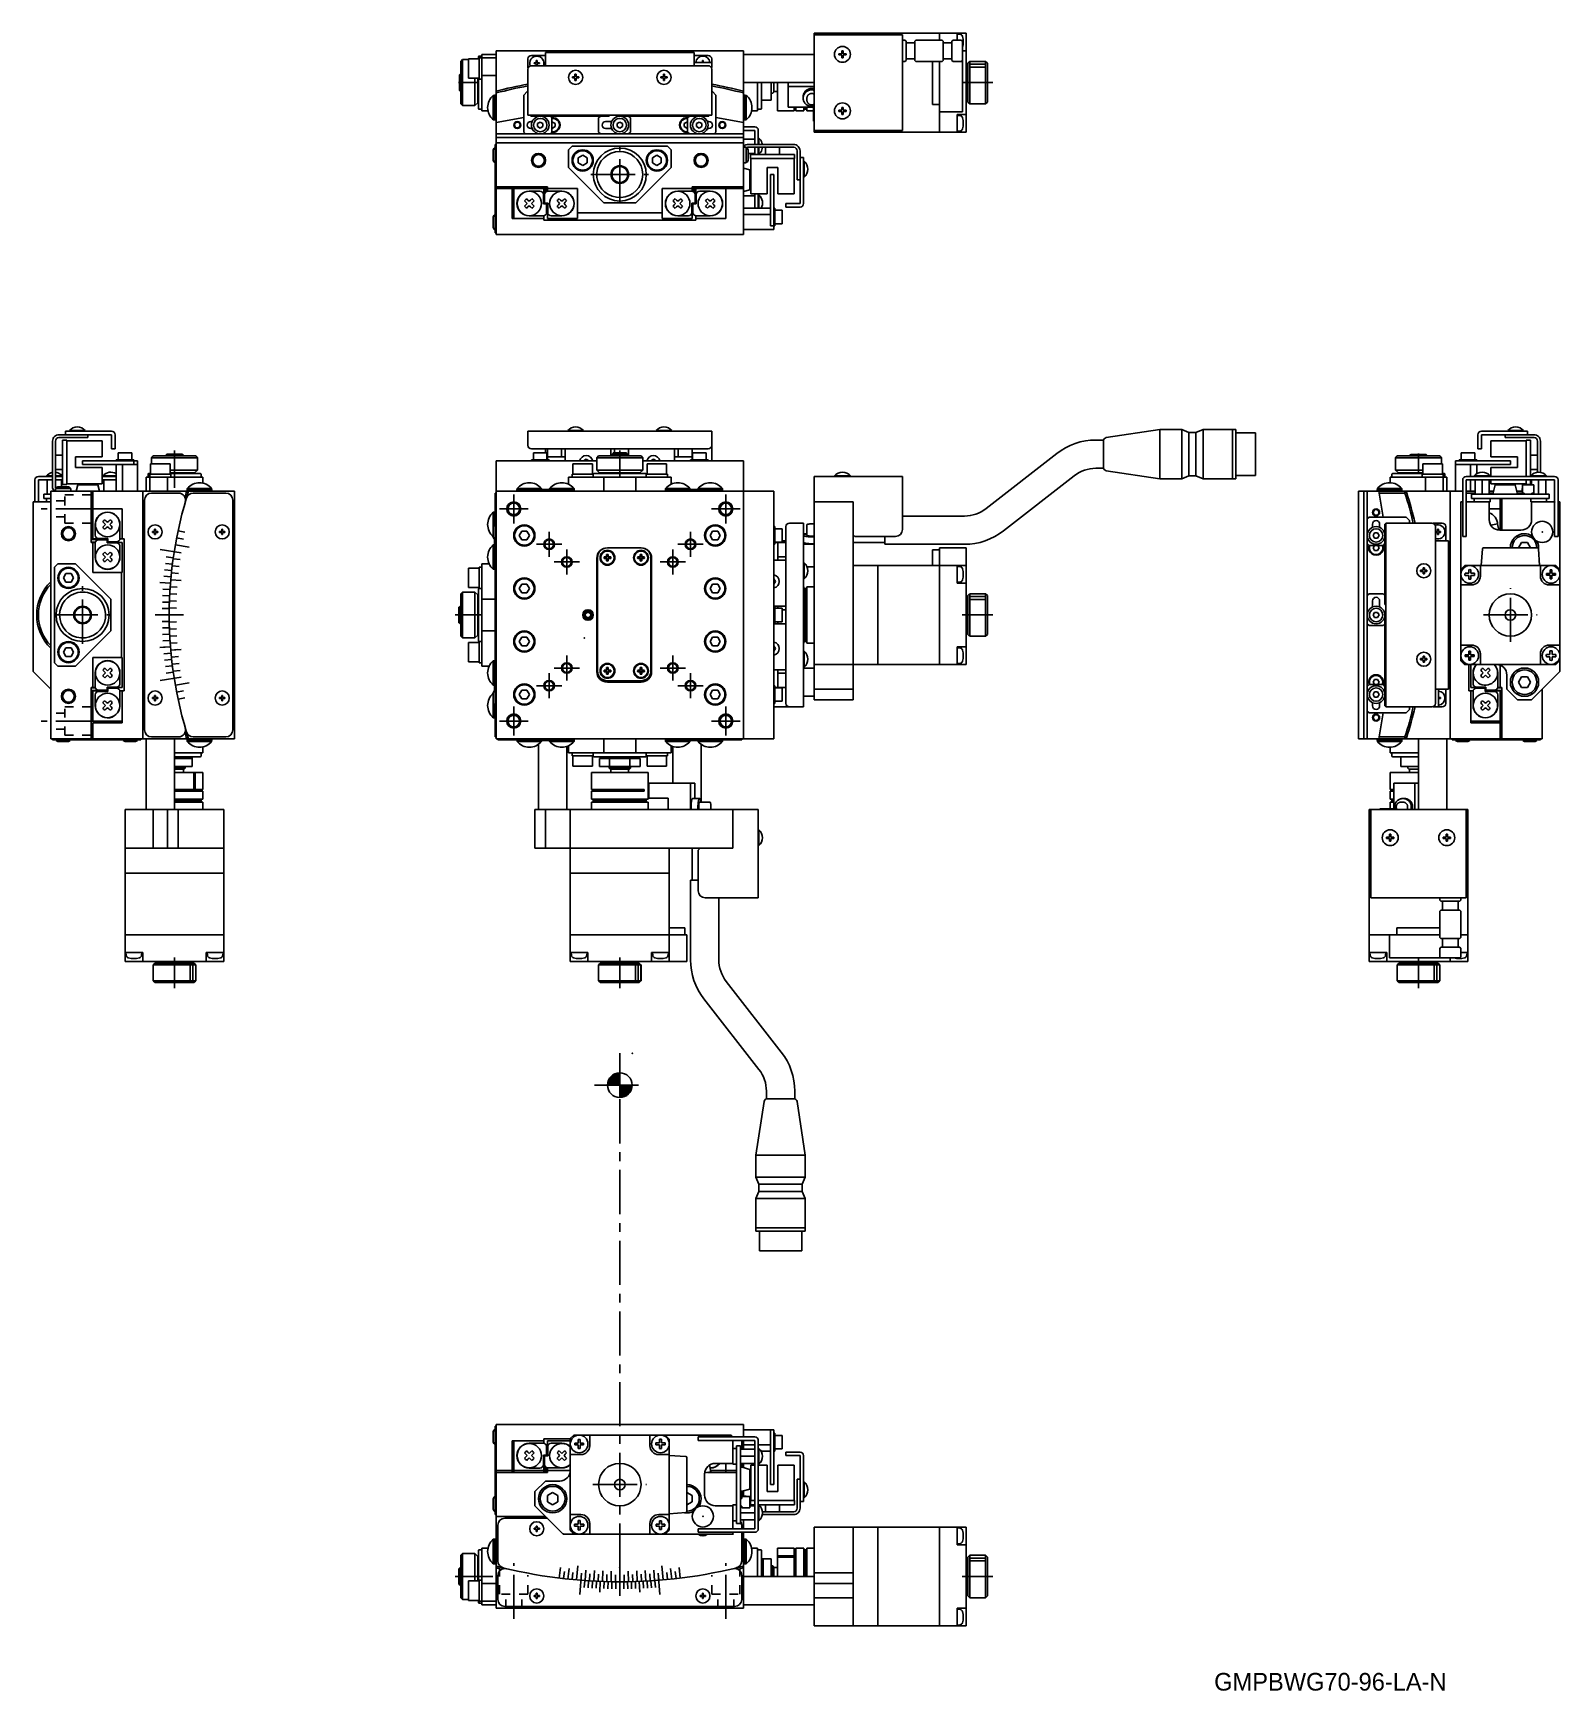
# Model space of a CAD drawing. Extents: x -4 to 428, y 25 to 494.
import ezdxf

# ---------------------------------------------------------------- set-up
doc = ezdxf.new("R2010")
doc.units = 0
doc.header["$LTSCALE"] = 10
doc.linetypes.add('CENTER', pattern=[2, 1.25, -0.25, 0.25, -0.25])
doc.linetypes.add('DOT', pattern=[0.5, 0.25, -0.25])
doc.layers.get('0').update_dxf_attribs({"linetype": 'CONTINUOUS'})
doc.layers.add('1', color=7, linetype='CONTINUOUS')
doc.layers.add('10', color=7, linetype='CONTINUOUS')
doc.styles.get("Standard").update_dxf_attribs({"font": 'FGP教科書体NT-M'})

msp = doc.modelspace()

# ---------------------------------------------------------------- texts
at = {"layer": '1', "color": 7}
msp.add_text('GMPBWG70-96-LA-N', height=5, dxfattribs=at).set_placement((330.115485, 25.270398))

# ---------------------------------------------------------------- blocks, each defined once
blk = doc.blocks.new('AID1933H')
at = {"color": 132, "linetype": 'CONTINUOUS'}
for p, q in [((158.43185, 196.615616), (161.864412, 200.048178)), ((158.471854, 197.079884), (161.400144, 200.008174)), ((158.604801, 197.637095), (160.842933, 199.875227)), ((158.789365, 196.548868), (161.93116, 199.690662)), ((158.991267, 198.447825), (160.032203, 199.488761)), ((159.21363, 196.548868), (161.93116, 199.266398)), ((159.637894, 196.548868), (161.93116, 198.842134)), ((160.062158, 196.548868), (161.93116, 198.41787)), ((160.486422, 196.548868), (161.93116, 197.993606)), ((160.910686, 196.548868), (161.93116, 197.569342)), ((161.33495, 196.548868), (161.93116, 197.145078)), ((161.759214, 196.548868), (161.93116, 196.720814))]:
    blk.add_line(p, q, dxfattribs=at)
blk = doc.blocks.new('AID1935H')
at = {"color": 132, "linetype": 'CONTINUOUS'}
for p, q in [((161.93116, 196.29655), (162.183478, 196.548868)), ((161.93116, 195.872286), (162.607742, 196.548868)), ((161.93116, 195.448022), (163.032006, 196.548868)), ((161.93116, 195.023758), (163.45627, 196.548868)), ((161.93116, 194.599494), (163.880534, 196.548868)), ((161.93116, 194.175229), (164.304798, 196.548868)), ((161.93116, 193.750965), (164.729062, 196.548868)), ((161.93116, 193.326701), (165.153327, 196.548868)), ((162.080841, 193.052118), (165.42791, 196.399187)), ((162.55873, 193.105743), (165.374285, 195.921298)), ((163.142491, 193.26524), (165.214788, 195.337537)), ((164.117434, 193.815919), (164.664109, 194.362594))]:
    blk.add_line(p, q, dxfattribs=at)
blk = doc.blocks.new('AID8066')
at = {"layer": '10', "color": 7, "linetype": 'CONTINUOUS'}
for p, q in [((158.430735, 348.548793), (167.930735, 348.548793)), ((155.430735, 313.548793), (155.430735, 345.548793)), ((155.630735, 313.748793), (155.630735, 345.748793)), ((158.190735, 345.988793), (157.511551, 345.988793)), ((157.511551, 345.508793), (158.190735, 345.508793)), ((158.190735, 346.667977), (158.190735, 345.988793)), ((158.190735, 345.508793), (158.190735, 344.829609)), ((158.670735, 345.988793), (158.670735, 346.667977)), ((159.34992, 345.988793), (158.670735, 345.988793)), ((158.670735, 344.829609), (158.670735, 345.508793)), ((158.670735, 345.508793), (159.34992, 345.508793)), ((167.690735, 345.988793), (167.011551, 345.988793)), ((167.011551, 345.508793), (167.690735, 345.508793)), ((167.690735, 346.667977), (167.690735, 345.988793)), ((167.690735, 345.508793), (167.690735, 344.829609)), ((168.170735, 345.988793), (168.170735, 346.667977)), ((168.84992, 345.988793), (168.170735, 345.988793)), ((168.170735, 344.829609), (168.170735, 345.508793)), ((168.170735, 345.508793), (168.84992, 345.508793)), ((170.730735, 345.748793), (170.730735, 313.748793)), ((170.930735, 345.548793), (170.930735, 313.548793)), ((152.06471, 329.548793), (152.497722, 330.298793)), ((152.497722, 328.798793), (152.06471, 329.548793)), ((152.497722, 330.298793), (153.363748, 330.298793)), ((153.363748, 328.798793), (152.497722, 328.798793)), ((153.363748, 330.298793), (153.796761, 329.548793)), ((153.796761, 329.548793), (153.363748, 328.798793)), ((155.630735, 332.548793), (155.430735, 332.548793)), ((155.430735, 326.548793), (155.630735, 326.548793)), ((158.190735, 314.667977), (158.190735, 313.988793)), ((158.670735, 313.988793), (158.670735, 314.667977)), ((167.690735, 314.667977), (167.690735, 313.988793)), ((168.170735, 313.988793), (168.170735, 314.667977)), ((158.190735, 313.988793), (157.511551, 313.988793)), ((157.511551, 313.508793), (158.190735, 313.508793)), ((158.190735, 313.508793), (158.190735, 312.829609)), ((167.930735, 310.948793), (158.430735, 310.948793)), ((167.930735, 310.548793), (158.430735, 310.548793)), ((159.34992, 313.988793), (158.670735, 313.988793)), ((158.670735, 312.829609), (158.670735, 313.508793)), ((158.670735, 313.508793), (159.34992, 313.508793)), ((167.690735, 313.988793), (167.011551, 313.988793)), ((167.011551, 313.508793), (167.690735, 313.508793)), ((167.690735, 313.508793), (167.690735, 312.829609)), ((168.84992, 313.988793), (168.170735, 313.988793)), ((168.170735, 312.829609), (168.170735, 313.508793)), ((168.170735, 313.508793), (168.84992, 313.508793))]:
    blk.add_line(p, q, dxfattribs=at)
for centre, radius in [((158.430735, 345.748793), 2.1), ((158.430735, 345.748793), 1.9), ((167.930735, 345.748793), 2.1), ((167.930735, 345.748793), 1.9), ((152.930735, 329.548793), 1.25), ((152.930735, 329.548793), 1), ((158.430735, 313.748793), 2.1), ((158.430735, 313.748793), 1.9), ((167.930735, 313.748793), 2.1), ((167.930735, 313.748793), 1.9)]:
    blk.add_circle(centre, radius, dxfattribs=at)
at = {"layer": '10', "color": 9, "linetype": 'CONTINUOUS'}
blk.add_circle((152.930735, 329.548793), 1.5, dxfattribs=at)
at = {"layer": '10', "color": 7, "linetype": 'CONTINUOUS'}
for centre, radius, start, end in [((158.430735, 345.548793), 3, 90, 180), ((158.430735, 345.748793), 2.8, 90, 180), ((167.930735, 345.748793), 2.8, 0, 90), ((167.930735, 345.548793), 3, 0, 90), ((158.430735, 345.748793), 0.95, 165.36671, 194.63329), ((158.430735, 345.748793), 0.364721, 138.849633, 221.150367), ((158.430735, 345.748793), 0.95, 75.36671, 104.63329), ((158.430735, 345.748793), 0.364721, 48.849633, 131.150367), ((158.430735, 345.748793), 0.364721, 228.849633, 311.150367), ((158.430735, 345.748793), 0.95, 255.36671, 284.63329), ((158.430735, 345.748793), 0.364721, 318.849633, 41.150367), ((158.430735, 345.748793), 0.95, 345.36671, 14.63329), ((167.930735, 345.748793), 0.95, 165.36671, 194.63329), ((167.930735, 345.748793), 0.364721, 138.849633, 221.150367), ((167.930735, 345.748793), 0.95, 75.36671, 104.63329), ((167.930735, 345.748793), 0.364721, 48.849633, 131.150367), ((167.930735, 345.748793), 0.364721, 228.849633, 311.150367), ((167.930735, 345.748793), 0.95, 255.36671, 284.63329), ((167.930735, 345.748793), 0.364721, 318.849633, 41.150367), ((167.930735, 345.748793), 0.95, 345.36671, 14.63329), ((158.430735, 339.548793), 3, 158.96053, 180), ((167.930735, 339.548793), 3, 0, 21.03947), ((158.430735, 319.548793), 3, 180, 201.03947), ((167.930735, 319.548793), 3, 338.96053, 0), ((158.430735, 313.748793), 0.95, 75.36671, 104.63329), ((167.930735, 313.748793), 0.95, 75.36671, 104.63329), ((158.430735, 313.548793), 3, 180, 270), ((158.430735, 313.748793), 2.8, 180, 270), ((158.430735, 313.748793), 0.95, 165.36671, 194.63329), ((158.430735, 313.748793), 0.364721, 138.849633, 221.150367), ((158.430735, 313.748793), 0.364721, 48.849633, 131.150367), ((158.430735, 313.748793), 0.364721, 228.849633, 311.150367), ((158.430735, 313.748793), 0.95, 255.36671, 284.63329), ((158.430735, 313.748793), 0.364721, 318.849633, 41.150367), ((158.430735, 313.748793), 0.95, 345.36671, 14.63329), ((167.930735, 313.748793), 0.95, 165.36671, 194.63329), ((167.930735, 313.748793), 0.364721, 138.849633, 221.150367), ((167.930735, 313.748793), 0.364721, 48.849633, 131.150367), ((167.930735, 313.748793), 0.364721, 228.849633, 311.150367), ((167.930735, 313.748793), 0.95, 255.36671, 284.63329), ((167.930735, 313.748793), 2.8, 270, 0), ((167.930735, 313.548793), 3, 270, 0), ((167.930735, 313.748793), 0.364721, 318.849633, 41.150367), ((167.930735, 313.748793), 0.95, 345.36671, 14.63329)]:
    blk.add_arc(centre, radius, start, end, dxfattribs=at)

# ---------------------------------------------------------------- linework, layer by layer
at = {"color": 7, "linetype": 'CONTINUOUS'}
for p, q in [((216.93116, 494.148868), (259.93116, 494.148868)), ((216.93116, 466.148868), (216.93116, 494.148868)), ((227.93116, 494.148868), (216.93116, 494.148868)), ((241.93116, 493.648868), (216.93116, 493.648868)), ((217.43116, 493.648868), (216.93116, 493.648868)), ((217.43116, 493.648868), (216.93116, 493.648868)), ((227.93116, 493.648868), (217.43116, 493.648868)), ((223.43116, 494.148868), (221.43116, 494.148868)), ((225.43116, 494.148868), (221.43116, 494.148868)), ((225.43116, 494.148868), (223.43116, 494.148868)), ((227.93116, 494.148868), (227.93116, 493.648868)), ((228.43116, 493.648868), (227.93116, 493.648868)), ((239.93116, 493.648868), (228.43116, 493.648868)), ((234.92116, 493.648868), (234.92116, 494.148868)), ((234.93116, 494.148868), (234.93116, 493.648868)), ((239.93116, 493.648868), (241.93116, 493.648868)), ((241.93116, 493.648868), (241.93116, 492.648868)), ((241.93116, 492.648868), (241.93116, 467.648868)), ((252.42116, 492.148868), (252.42116, 494.148868)), ((257.43116, 492.148868), (257.43116, 494.148868)), ((258.19861, 493.831725), (257.43116, 493.898868)), ((259.93116, 466.148868), (259.93116, 494.148868)), ((122.93116, 487.148868), (122.93116, 488.148868)), ((122.93116, 488.148868), (126.93116, 488.148868)), ((126.93116, 489.148868), (196.93116, 489.148868)), ((126.93116, 463.148868), (126.93116, 489.148868)), ((140.93116, 487.848868), (136.93116, 487.848868)), ((182.93116, 488.648868), (140.93116, 488.648868)), ((140.93116, 488.648868), (140.93116, 484.948868)), ((182.93116, 484.948868), (182.93116, 488.648868)), ((186.93116, 487.848868), (182.93116, 487.848868)), ((196.93116, 489.148868), (196.93116, 463.148868)), ((216.93116, 488.148868), (196.93116, 488.148868)), ((223.919642, 488.328868), (224.75116, 488.328868)), ((223.919642, 487.968868), (223.919642, 488.328868)), ((224.75116, 487.968868), (223.919642, 487.968868)), ((223.919642, 487.968868), (224.416439, 487.968868)), ((224.75116, 489.160386), (225.11116, 489.160386)), ((224.75116, 488.328868), (224.75116, 489.160386)), ((224.75116, 487.137349), (224.75116, 487.968868)), ((225.11116, 489.160386), (225.11116, 488.328868)), ((225.11116, 488.328868), (225.942679, 488.328868)), ((225.11116, 487.968868), (225.11116, 487.137349)), ((225.942679, 487.968868), (225.11116, 487.968868)), ((225.942679, 487.968868), (225.445881, 487.968868)), ((225.942679, 488.328868), (225.942679, 487.968868)), ((242.63116, 492.148868), (241.93116, 492.148868)), ((242.93116, 491.848868), (242.63116, 492.148868)), ((242.93116, 491.848868), (242.93116, 486.448868)), ((245.43116, 491.398868), (242.93116, 491.398868)), ((245.73116, 492.148868), (245.43116, 491.848868)), ((245.43116, 486.448868), (245.43116, 491.848868)), ((253.13116, 492.148868), (245.73116, 492.148868)), ((253.43116, 491.848868), (253.13116, 492.148868)), ((253.43116, 491.848868), (253.43116, 486.448868)), ((255.93116, 491.398868), (253.43116, 491.398868)), ((256.23116, 492.148868), (255.93116, 491.848868)), ((255.93116, 486.448868), (255.93116, 491.848868)), ((258.589853, 492.148868), (256.23116, 492.148868)), ((258.93116, 491.802167), (258.589853, 492.148868)), ((258.93116, 491.802167), (258.93116, 471.898868)), ((258.93116, 489.148868), (259.93116, 489.148868)), ((117.43116, 486.648868), (116.93116, 486.148868)), ((116.93116, 486.148868), (116.93116, 474.148868)), ((117.43116, 473.648868), (117.43116, 486.648868)), ((119.13116, 486.648868), (117.43116, 486.648868)), ((119.13116, 486.898868), (119.13116, 481.398868)), ((122.13116, 486.898868), (119.13116, 486.898868)), ((121.93116, 486.898868), (121.93116, 487.448868)), ((122.93116, 487.648868), (122.13116, 487.648868)), ((122.13116, 481.148868), (122.13116, 487.148868)), ((122.93116, 487.148868), (122.13116, 487.148868)), ((126.93116, 487.148868), (122.93116, 487.148868)), ((122.93116, 487.148868), (122.93116, 482.148868)), ((135.93116, 484.448868), (135.93116, 486.848868)), ((135.93116, 471.948868), (135.93116, 483.948868)), ((136.93116, 484.948868), (186.93116, 484.948868)), ((137.68116, 485.773868), (138.30616, 485.773868)), ((137.68116, 485.523868), (137.68116, 485.773868)), ((138.30616, 485.523868), (137.68116, 485.523868)), ((138.30616, 486.398868), (138.55616, 486.398868)), ((138.30616, 485.773868), (138.30616, 486.398868)), ((138.30616, 484.948868), (138.30616, 485.523868)), ((138.55616, 486.398868), (138.55616, 485.773868)), ((138.55616, 485.773868), (139.18116, 485.773868)), ((138.55616, 485.523868), (138.55616, 484.948868)), ((139.18116, 485.523868), (138.55616, 485.523868)), ((139.18116, 485.773868), (139.18116, 485.523868)), ((182.93116, 485.848868), (187.93116, 485.848868)), ((185.30616, 486.398868), (185.55616, 486.398868)), ((185.30616, 485.848868), (185.30616, 486.398868)), ((185.55616, 486.398868), (185.55616, 485.848868)), ((187.645303, 484.648868), (187.93116, 484.648868)), ((187.93116, 484.648868), (187.645303, 484.648868)), ((187.93116, 486.848868), (187.93116, 485.848868)), ((187.93116, 484.648868), (187.93116, 485.848868)), ((187.93116, 484.648868), (187.93116, 484.448868)), ((187.93116, 483.948868), (187.93116, 471.948868)), ((225.11116, 487.137349), (224.75116, 487.137349)), ((241.93116, 486.148868), (242.63116, 486.148868)), ((242.63116, 486.148868), (242.93116, 486.448868)), ((242.93116, 486.898868), (245.43116, 486.898868)), ((245.43116, 486.448868), (245.73116, 486.148868)), ((245.73116, 486.148868), (253.13116, 486.148868)), ((250.43116, 486.148868), (250.43116, 485.801868)), ((250.43116, 485.801868), (250.43116, 474.495868)), ((252.42116, 485.801868), (252.42116, 486.148868)), ((252.42116, 474.495868), (252.42116, 485.801868)), ((252.42116, 485.801868), (252.42116, 474.495868)), ((252.43116, 485.801868), (252.42116, 485.801868)), ((253.13116, 486.148868), (253.43116, 486.448868)), ((253.43116, 486.898868), (255.93116, 486.898868)), ((255.93116, 486.448868), (256.23116, 486.148868)), ((256.23116, 486.148868), (258.589853, 486.148868)), ((258.589853, 486.148868), (258.93116, 486.495568)), ((260.93116, 486.148868), (260.43116, 485.648868)), ((260.43116, 474.648868), (260.43116, 485.648868)), ((260.93116, 486.148868), (265.43116, 486.148868)), ((265.93116, 485.648868), (265.43116, 486.148868)), ((265.93116, 485.648868), (265.93116, 480.148868)), ((116.58116, 482.398868), (116.53116, 482.348868)), ((116.53116, 477.948868), (116.53116, 482.348868)), ((116.83116, 482.648868), (116.58116, 482.398868)), ((116.83116, 482.648868), (116.83116, 477.648868)), ((116.931141, 482.648868), (116.83116, 482.648868)), ((119.13116, 481.398868), (122.13116, 481.398868)), ((120.93116, 481.398868), (120.93116, 473.648868)), ((121.73116, 474.448868), (121.73116, 481.398868)), ((121.93116, 472.848868), (121.93116, 481.398868)), ((122.13116, 481.148868), (122.93116, 481.148868)), ((122.93116, 472.148868), (122.93116, 482.148868)), ((122.93116, 482.148868), (126.93116, 482.148868)), ((148.544799, 481.828868), (149.25116, 481.828868)), ((148.544799, 481.468868), (148.544799, 481.828868)), ((149.25116, 481.468868), (148.544799, 481.468868)), ((148.544799, 481.468868), (149.25116, 481.468868)), ((149.25116, 482.535229), (149.61116, 482.535229)), ((149.25116, 481.828868), (149.25116, 482.535229)), ((149.25116, 480.762506), (149.25116, 481.468868)), ((149.61116, 480.762506), (149.25116, 480.762506)), ((149.61116, 482.535229), (149.61116, 481.828868)), ((149.61116, 481.828868), (150.317522, 481.828868)), ((149.61116, 481.468868), (149.61116, 480.762506)), ((150.317522, 481.468868), (149.61116, 481.468868)), ((150.317522, 481.468868), (149.61116, 481.468868)), ((150.317522, 481.828868), (150.317522, 481.468868)), ((173.544799, 481.468868), (173.544799, 481.828868)), ((173.544799, 481.828868), (174.25116, 481.828868)), ((174.25116, 481.468868), (173.544799, 481.468868)), ((173.544799, 481.468868), (174.25116, 481.468868)), ((174.25116, 482.535229), (174.61116, 482.535229)), ((174.25116, 481.828868), (174.25116, 482.535229)), ((174.25116, 480.762506), (174.25116, 481.468868)), ((174.61116, 480.762506), (174.25116, 480.762506)), ((174.61116, 482.535229), (174.61116, 481.828868)), ((174.61116, 481.828868), (175.317522, 481.828868)), ((174.61116, 481.468868), (174.61116, 480.762506)), ((175.317522, 481.468868), (174.61116, 481.468868)), ((175.317522, 481.468868), (174.61116, 481.468868)), ((175.317522, 481.828868), (175.317522, 481.468868)), ((196.93116, 480.148868), (216.93116, 480.148868)), ((200.93116, 480.148868), (200.93116, 472.148868)), ((202.03116, 480.148868), (202.03116, 472.798868)), ((204.78116, 475.148868), (204.78116, 480.148868)), ((205.53116, 480.148868), (205.53116, 477.448868)), ((206.53116, 480.148868), (206.53116, 472.148868)), ((209.531159, 479.08676), (209.531159, 480.148868)), ((209.531159, 479.08676), (209.531159, 473.196997)), ((216.93116, 479.08676), (209.531159, 479.08676)), ((215.287571, 478.308061), (215.461894, 478.373485)), ((215.461894, 478.373485), (215.640869, 478.425414)), ((215.640869, 478.425414), (215.823414, 478.463535)), ((215.823414, 478.463535), (216.008424, 478.487616)), ((216.008424, 478.487616), (216.194781, 478.497513)), ((216.194781, 478.497513), (216.381358, 478.493166)), ((216.381358, 478.493166), (216.567026, 478.4746)), ((216.567026, 478.4746), (216.750664, 478.441929)), ((216.750664, 478.441929), (216.93116, 478.395349)), ((260.43116, 482.648868), (259.93116, 482.648868)), ((265.93116, 480.148868), (265.93116, 474.648868)), ((116.53116, 477.948868), (116.58116, 477.898868)), ((116.58116, 477.898868), (116.83116, 477.648868)), ((116.83116, 477.648868), (116.931141, 477.648868)), ((116.93116, 474.148868), (117.43116, 473.648868)), ((117.43116, 473.648868), (120.93116, 473.648868)), ((120.93116, 473.648868), (121.73116, 474.448868)), ((121.73116, 476.648868), (121.93116, 476.648868)), ((126.13116, 476.535405), (126.13116, 469.635405)), ((126.43116, 476.535405), (126.13116, 476.535405)), ((126.43116, 476.535405), (126.43116, 476.585405)), ((126.43116, 469.585405), (126.43116, 476.585405)), ((126.93116, 476.585405), (126.43116, 476.585405)), ((135.73116, 477.648868), (134.73116, 476.648868)), ((134.73116, 466.148868), (134.73116, 476.648868)), ((135.73116, 477.648868), (135.93116, 477.648868)), ((188.13116, 477.648868), (187.93116, 477.648868)), ((188.13116, 477.648868), (189.13116, 476.648868)), ((189.13116, 466.148868), (189.13116, 476.648868)), ((197.43116, 476.585405), (196.93116, 476.585405)), ((197.43116, 469.585405), (197.43116, 476.585405)), ((197.43116, 476.535405), (197.43116, 473.084978)), ((197.73116, 476.535405), (197.43116, 476.535405)), ((197.73116, 476.535405), (197.73116, 469.635405)), ((202.03116, 475.348868), (202.23116, 475.148868)), ((202.23116, 475.148868), (202.53116, 475.148868)), ((202.53116, 475.148868), (204.78116, 475.148868)), ((204.78118, 477.148868), (205.23116, 477.148868)), ((205.23116, 477.148868), (205.53116, 477.448868)), ((205.53116, 477.648868), (206.53116, 477.648868)), ((213.831159, 476.141879), (213.838416, 476.324941)), ((213.831159, 476.141879), (213.831159, 475.760261)), ((213.831159, 475.760261), (213.838416, 475.943323)), ((213.838558, 475.575419), (213.831159, 475.760261)), ((213.838416, 476.324941), (213.860141, 476.506896)), ((213.838416, 475.943323), (213.860141, 476.125278)), ((213.860707, 475.391716), (213.838558, 475.575419)), ((213.860141, 476.506896), (213.896204, 476.686644)), ((213.860141, 476.125278), (213.896204, 476.305026)), ((213.897471, 475.210286), (213.860707, 475.391716)), ((213.896204, 476.686644), (213.946386, 476.863097)), ((213.896204, 476.305026), (213.946386, 476.481479)), ((213.948624, 475.032246), (213.897471, 475.210286)), ((213.946386, 476.863097), (214.010384, 477.03519)), ((213.946386, 476.481479), (214.010384, 476.653572)), ((214.013848, 474.858695), (213.948624, 475.032246)), ((214.010384, 477.03519), (214.087811, 477.20188)), ((214.010384, 476.653572), (214.087811, 476.820262)), ((214.092744, 474.690702), (214.013848, 474.858695)), ((214.087811, 477.20188), (214.178199, 477.362161)), ((214.087811, 476.820262), (214.178199, 476.980543)), ((214.184823, 474.529304), (214.092744, 474.690702)), ((214.178199, 477.362161), (214.281001, 477.515063)), ((214.178199, 476.980543), (214.281001, 477.133445)), ((214.289518, 474.375494), (214.184823, 474.529304)), ((214.281001, 477.515063), (214.395595, 477.659661)), ((214.281001, 477.133445), (214.395595, 477.278043)), ((214.406185, 474.230223), (214.289518, 474.375494)), ((214.395595, 477.659661), (214.52129, 477.795082)), ((214.395595, 477.278043), (214.52129, 477.413464)), ((214.534103, 474.094384), (214.406185, 474.230223)), ((214.52129, 477.795082), (214.657323, 477.920505)), ((214.52129, 477.413464), (214.657323, 477.538887)), ((214.672484, 473.968816), (214.534103, 474.094384)), ((214.657323, 477.920505), (214.802874, 478.035173)), ((214.657323, 477.538887), (214.802874, 477.653555)), ((214.820475, 473.854293), (214.672484, 473.968816)), ((214.802874, 478.035173), (214.957061, 478.138392)), ((214.802874, 477.653555), (214.957061, 477.756774)), ((214.977163, 473.751521), (214.820475, 473.854293)), ((214.881159, 475.760261), (214.885012, 475.860308)), ((214.881159, 475.760261), (214.881159, 475.187834)), ((214.881159, 475.187834), (214.885321, 475.08386)), ((214.885012, 475.860308), (214.896548, 475.959785)), ((214.885321, 475.08386), (214.89778, 474.980527)), ((214.896548, 475.959785), (214.915703, 476.058123)), ((214.89778, 474.980527), (214.91846, 474.878473)), ((214.915703, 476.058123), (214.942365, 476.15476)), ((214.91846, 474.878473), (214.947233, 474.778325)), ((214.942365, 476.15476), (214.976384, 476.249146)), ((214.947233, 474.778325), (214.983922, 474.680703)), ((214.957061, 478.138392), (215.118953, 478.229539)), ((214.957061, 477.756774), (215.118953, 477.847921)), ((214.976384, 476.249146), (215.017565, 476.340742)), ((215.141582, 473.661134), (214.977163, 473.751521)), ((214.983922, 474.680703), (215.0283, 474.586207)), ((215.017565, 476.340742), (215.065673, 476.429024)), ((215.0283, 474.586207), (215.080095, 474.49542)), ((215.065673, 476.429024), (215.120434, 476.513489)), ((215.080095, 474.49542), (215.138986, 474.408903)), ((215.118953, 478.229539), (215.287571, 478.308061)), ((215.118953, 477.847921), (215.287571, 477.926443)), ((215.120434, 476.513489), (215.181534, 476.593654)), ((215.138986, 474.408903), (215.204611, 474.327187)), ((215.312719, 473.583688), (215.141582, 473.661134)), ((215.181534, 476.593654), (215.248626, 476.669063)), ((215.204611, 474.327187), (215.276565, 474.250778)), ((215.248626, 476.669063), (215.321325, 476.739284)), ((215.276565, 474.250778), (215.354404, 474.180146)), ((215.287571, 477.926443), (215.461894, 477.991867)), ((215.321325, 476.739284), (215.399218, 476.803917)), ((215.354404, 474.180146), (215.437649, 474.115727)), ((215.399218, 476.803917), (215.481859, 476.862593)), ((215.437649, 474.115727), (215.525786, 474.057918)), ((215.461894, 477.991867), (215.640869, 478.043796)), ((215.481859, 476.862593), (215.568778, 476.914978)), ((215.525786, 474.057918), (215.618272, 474.007075)), ((215.568778, 476.914978), (215.659477, 476.960771)), ((215.618272, 474.007075), (215.714537, 473.963512)), ((215.640869, 478.043796), (215.823414, 478.081917)), ((215.659477, 476.960771), (215.753439, 476.999712)), ((215.714537, 473.963512), (215.813986, 473.927497)), ((215.753439, 476.999712), (215.850128, 477.031578)), ((215.813986, 473.927497), (215.916008, 473.899252)), ((215.823414, 478.081917), (216.008424, 478.105998)), ((215.850128, 477.031578), (215.948992, 477.056188)), ((215.916008, 473.899252), (216.019973, 473.878952)), ((215.948992, 477.056188), (216.049466, 477.0734)), ((216.008424, 478.105998), (216.194781, 478.115895)), ((216.019973, 473.878952), (216.125239, 473.866722)), ((216.049466, 477.0734), (216.150978, 477.083118)), ((216.125239, 473.866722), (216.231159, 473.862637)), ((216.150978, 477.083118), (216.252947, 477.085285)), ((216.194781, 478.115895), (216.381358, 478.111548)), ((216.231159, 473.862637), (216.323077, 473.865712)), ((216.252947, 477.085285), (216.354792, 477.079889)), ((216.323077, 473.865712), (216.414568, 473.874924)), ((216.354792, 477.079889), (216.455931, 477.06696)), ((216.381358, 478.111548), (216.567026, 478.092982)), ((216.414568, 473.874924), (216.505207, 473.890229)), ((216.455931, 477.06696), (216.555787, 477.046573)), ((216.505207, 473.890229), (216.594575, 473.911556)), ((216.555787, 477.046573), (216.65379, 477.018844)), ((216.567026, 478.092982), (216.750664, 478.060311)), ((216.594575, 473.911556), (216.682256, 473.938808)), ((216.65379, 477.018844), (216.749381, 476.983931)), ((216.682256, 473.938808), (216.767844, 473.971856)), ((216.749381, 476.983931), (216.842014, 476.942034)), ((216.750664, 478.060311), (216.93116, 478.013731)), ((216.767844, 473.971856), (216.85094, 474.010547)), ((216.842014, 476.942034), (216.93116, 476.893391)), ((216.85094, 474.010547), (216.93116, 474.054703)), ((250.43116, 474.495868), (250.43116, 473.995868)), ((252.42116, 473.995868), (250.43116, 473.995868)), ((252.42116, 473.995868), (252.42116, 474.495868)), ((252.43116, 474.495868), (252.42116, 474.495868)), ((252.42116, 467.303635), (252.42116, 473.995868)), ((259.93116, 477.648868), (260.43116, 477.648868)), ((260.43116, 474.648868), (260.93116, 474.148868)), ((260.93116, 474.148868), (265.43116, 474.148868)), ((265.43116, 474.148868), (265.93116, 474.648868)), ((122.13116, 472.648868), (122.93116, 472.648868)), ((124.62926, 472.148868), (122.93116, 472.148868)), ((126.13116, 469.635405), (126.43116, 469.635405)), ((126.43116, 469.585405), (126.43116, 469.635405)), ((126.93116, 469.585405), (126.43116, 469.585405)), ((134.73116, 470.260948), (126.93116, 468.885598)), ((135.93116, 470.948868), (135.93116, 471.948868)), ((187.93116, 470.948868), (135.93116, 470.948868)), ((136.73116, 470.648868), (136.73116, 470.948868)), ((158.93116, 470.648868), (136.73116, 470.648868)), ((136.73116, 469.148868), (137.139872, 469.148868)), ((138.68116, 468.58188), (139.43116, 469.014893)), ((139.43116, 469.014893), (140.18116, 468.58188)), ((142.73116, 470.148868), (142.23116, 470.648868)), ((142.73116, 470.148868), (142.73116, 466.148868)), ((142.73116, 468.899423), (142.93116, 469.014893)), ((142.93116, 469.014893), (143.68116, 468.58188)), ((156.43116, 470.648868), (155.93116, 470.148868)), ((155.93116, 466.148868), (155.93116, 470.148868)), ((157.93116, 469.148868), (159.639872, 469.148868)), ((158.93116, 470.948868), (158.93116, 470.648868)), ((161.18116, 468.58188), (161.93116, 469.014893)), ((161.93116, 470.648868), (161.93116, 470.948868)), ((187.13116, 470.648868), (161.93116, 470.648868)), ((161.93116, 469.014893), (162.68116, 468.58188)), ((164.93116, 470.148868), (164.43116, 470.648868)), ((164.93116, 470.148868), (164.93116, 466.148868)), ((180.18116, 468.58188), (180.93116, 469.014893)), ((181.13116, 468.899423), (180.93116, 469.014893)), ((181.13116, 470.148868), (181.63116, 470.648868)), ((181.13116, 470.148868), (181.63116, 470.648868)), ((181.13116, 470.148868), (181.13116, 466.148868)), ((181.63116, 470.648868), (181.923855, 470.648868)), ((183.68116, 468.58188), (184.43116, 469.014893)), ((184.43116, 469.014893), (185.18116, 468.58188)), ((187.13116, 469.148868), (186.722448, 469.148868)), ((187.13116, 470.648868), (187.13116, 470.948868)), ((187.93116, 471.948868), (187.93116, 470.948868)), ((196.93116, 468.885598), (189.13116, 470.260948)), ((197.43116, 469.585405), (196.93116, 469.585405)), ((197.43116, 473.084978), (197.43116, 469.635405)), ((197.43116, 469.635405), (197.73116, 469.635405)), ((200.93116, 472.148868), (199.233061, 472.148868)), ((200.93116, 472.648868), (201.88116, 472.648868)), ((206.53116, 472.148868), (211.28116, 472.148868)), ((216.93116, 473.196997), (209.531159, 473.196997)), ((211.28116, 472.148868), (211.28116, 473.196997)), ((211.78116, 473.196997), (211.78116, 472.148868)), ((211.78116, 472.148868), (214.03116, 472.148868)), ((214.03116, 473.196997), (214.03116, 472.148868)), ((214.33116, 472.648868), (214.33116, 473.196997)), ((214.33116, 472.648868), (214.58116, 472.648868)), ((214.58116, 472.648868), (214.58116, 473.196997)), ((214.88116, 473.196997), (214.88116, 472.148868)), ((214.88116, 472.148868), (216.731159, 472.148868)), ((215.489518, 473.519662), (215.312719, 473.583688)), ((215.67089, 473.469449), (215.489518, 473.519662)), ((215.855717, 473.433361), (215.67089, 473.469449)), ((216.042857, 473.411618), (215.855717, 473.433361)), ((216.231159, 473.404355), (216.042857, 473.411618)), ((216.408579, 473.410802), (216.231159, 473.404355)), ((216.585027, 473.430105), (216.408579, 473.410802)), ((216.75954, 473.46216), (216.585027, 473.430105)), ((216.731159, 473.024547), (216.731159, 469.224547)), ((216.93116, 473.024547), (216.731159, 473.024547)), ((216.731159, 469.224547), (216.93116, 469.224547)), ((216.93116, 473.50679), (216.75954, 473.46216)), ((223.919642, 472.328868), (224.75116, 472.328868)), ((223.919642, 471.968868), (223.919642, 472.328868)), ((224.75116, 471.968868), (223.919642, 471.968868)), ((223.919642, 471.968868), (224.416439, 471.968868)), ((224.75116, 473.160386), (225.11116, 473.160386)), ((224.75116, 472.328868), (224.75116, 473.160386)), ((224.75116, 471.137349), (224.75116, 471.968868)), ((225.11116, 471.137349), (224.75116, 471.137349)), ((225.11116, 473.160386), (225.11116, 472.328868)), ((225.11116, 472.328868), (225.942679, 472.328868)), ((225.11116, 471.968868), (225.11116, 471.137349)), ((225.942679, 471.968868), (225.11116, 471.968868)), ((225.942679, 471.968868), (225.445881, 471.968868)), ((225.942679, 472.328868), (225.942679, 471.968868)), ((258.93116, 471.898868), (252.43116, 471.898868)), ((257.43116, 471.148868), (259.93116, 471.148868)), ((257.43116, 466.148868), (257.43116, 471.148868)), ((258.19861, 470.831725), (257.43116, 470.898868)), ((196.93116, 465.648868), (126.93116, 465.648868)), ((196.93116, 464.648868), (126.93116, 464.648868)), ((134.73116, 466.148868), (135.23116, 465.648868)), ((137.139872, 467.148868), (136.73116, 467.148868)), ((138.68116, 467.715855), (138.68116, 468.58188)), ((139.43116, 467.282842), (138.68116, 467.715855)), ((140.18116, 467.715855), (139.43116, 467.282842)), ((140.18116, 468.58188), (140.18116, 467.715855)), ((142.23116, 465.648868), (142.73116, 466.148868)), ((142.73116, 467.398312), (142.93116, 467.282842)), ((142.93116, 467.282842), (143.68116, 467.715855)), ((143.68116, 468.58188), (143.68116, 467.715855)), ((155.93116, 466.148868), (156.43116, 465.648868)), ((159.639872, 467.148868), (157.93116, 467.148868)), ((161.18116, 467.715855), (161.18116, 468.58188)), ((161.93116, 467.282842), (161.18116, 467.715855)), ((162.68116, 467.715855), (161.93116, 467.282842)), ((162.68116, 468.58188), (162.68116, 467.715855)), ((164.43116, 465.648868), (164.93116, 466.148868)), ((180.18116, 467.876126), (180.18116, 468.58188)), ((180.18116, 468.58188), (180.18116, 467.715855)), ((180.93116, 467.282842), (180.18116, 467.715855)), ((181.13116, 467.398312), (180.93116, 467.282842)), ((181.63116, 465.648868), (181.13116, 466.148868)), ((181.63116, 465.648868), (181.13116, 466.148868)), ((183.68116, 467.715855), (183.68116, 468.58188)), ((184.43116, 467.282842), (183.68116, 467.715855)), ((185.18116, 467.715855), (184.43116, 467.282842)), ((185.18116, 468.58188), (185.18116, 467.715855)), ((186.722448, 467.148868), (187.13116, 467.148868)), ((189.13116, 466.148868), (188.63116, 465.648868)), ((196.93116, 467.648868), (200.13116, 467.648868)), ((200.13116, 466.648868), (196.93116, 466.648868)), ((200.13116, 462.648868), (200.13116, 466.648868)), ((201.13116, 466.648868), (201.13116, 462.648868)), ((201.315474, 464.398868), (201.13116, 464.398868)), ((201.315474, 464.398868), (201.315474, 462.648868)), ((241.93116, 466.648868), (216.93116, 466.648868)), ((259.93116, 466.148868), (216.93116, 466.148868)), ((227.93116, 466.648868), (227.93116, 466.148868)), ((234.92116, 466.148868), (234.92116, 466.648868)), ((234.93116, 466.648868), (234.93116, 466.148868)), ((241.93116, 467.648868), (241.93116, 466.648868)), ((252.42116, 466.148868), (252.42116, 467.303635)), ((258.213149, 466.467283), (257.43116, 466.398868)), ((126.419836, 461.648868), (126.13116, 461.148868)), ((126.13116, 458.148868), (126.13116, 461.148868)), ((126.63116, 461.648868), (126.419836, 461.648868)), ((126.93116, 462.648868), (126.63116, 462.648868)), ((126.63116, 437.648868), (126.63116, 462.648868)), ((196.93116, 463.148868), (126.93116, 463.148868)), ((126.93116, 437.148868), (126.93116, 463.148868)), ((148.43116, 462.148868), (147.43116, 461.148868)), ((147.43116, 456.148868), (147.43116, 461.148868)), ((148.43116, 462.148868), (175.43116, 462.148868)), ((150.18116, 458.870556), (151.43116, 459.592244)), ((151.43116, 459.592244), (152.68116, 458.870556)), ((171.18116, 458.870556), (172.43116, 459.592244)), ((172.43116, 459.592244), (173.68116, 458.870556)), ((176.43116, 461.148868), (175.43116, 462.148868)), ((176.43116, 461.148868), (176.43116, 456.148868)), ((196.224054, 463.148868), (196.43116, 463.148868)), ((196.93116, 464.148868), (200.13116, 464.148868)), ((196.93116, 463.148868), (196.93116, 450.851876)), ((196.93116, 462.148868), (197.065136, 462.148868)), ((196.951364, 461.848868), (196.93116, 461.648868)), ((197.73116, 461.848868), (196.951364, 461.848868)), ((197.73116, 461.848868), (197.73116, 460.848868)), ((197.942486, 461.648868), (197.73116, 461.648868)), ((197.73116, 458.448868), (197.73116, 460.848868)), ((197.93116, 462.648868), (211.13116, 462.648868)), ((198.23116, 461.148868), (197.942486, 461.648868)), ((198.13116, 461.848868), (211.13116, 461.848868)), ((198.23116, 461.148868), (198.23116, 458.148868)), ((198.23116, 460.148868), (200.13116, 460.148868)), ((198.88116, 458.648868), (198.88116, 459.848868)), ((198.88116, 459.848868), (211.38116, 459.848868)), ((200.13116, 459.848868), (200.13116, 461.848868)), ((201.13116, 461.848868), (201.13116, 459.848868)), ((201.13116, 459.898868), (201.315474, 459.898868)), ((201.315474, 461.848868), (201.315474, 459.898868)), ((202.149748, 463.160386), (202.154634, 463.16277)), ((202.154634, 461.134966), (202.149748, 461.13735)), ((203.13116, 461.848868), (203.13116, 459.848868)), ((207.13116, 459.848868), (207.13116, 461.848868)), ((211.38116, 458.648868), (211.38116, 459.848868)), ((212.13116, 460.848868), (212.13116, 452.648868)), ((212.93116, 460.848868), (212.93116, 445.948868)), ((126.13116, 458.148868), (126.419836, 457.648868)), ((126.419836, 457.648868), (126.63116, 457.648868)), ((147.43116, 456.148868), (157.43116, 446.148868)), ((150.18116, 457.42718), (150.18116, 458.870556)), ((151.43116, 456.705492), (150.18116, 457.42718)), ((152.68116, 457.42718), (151.43116, 456.705492)), ((152.68116, 458.870556), (152.68116, 457.42718)), ((166.43116, 446.148868), (176.43116, 456.148868)), ((171.18116, 457.42718), (171.18116, 458.870556)), ((172.43116, 456.705492), (171.18116, 457.42718)), ((173.68116, 457.42718), (172.43116, 456.705492)), ((173.68116, 458.870556), (173.68116, 457.42718)), ((197.73116, 457.448868), (196.93116, 457.448868)), ((198.73116, 455.45938), (196.93116, 455.941688)), ((197.73116, 458.448868), (197.73116, 457.448868)), ((197.73116, 457.648868), (197.942486, 457.648868)), ((197.942486, 457.648868), (198.23116, 458.148868)), ((198.73116, 455.45938), (198.73116, 449.838356)), ((198.88116, 458.648868), (211.38116, 458.648868)), ((199.03116, 448.648868), (199.03116, 458.648868)), ((199.03116, 449.648868), (199.03116, 458.648868)), ((203.63116, 456.148868), (203.63116, 448.648868)), ((203.63116, 456.148868), (206.63116, 456.148868)), ((206.63116, 456.148868), (206.63116, 448.648868)), ((206.63116, 456.148868), (206.63116, 452.148868)), ((211.23116, 448.648868), (211.23116, 458.648868)), ((212.93116, 458.948868), (213.93116, 458.948868)), ((213.93116, 445.948868), (213.93116, 458.948868)), ((214.115474, 457.898868), (213.93116, 457.898868)), ((214.115474, 457.898868), (214.115474, 455.648868)), ((214.115474, 455.648868), (214.115474, 453.398868)), ((214.949748, 456.660388), (214.954634, 456.66277)), ((214.949748, 456.660388), (214.954634, 456.66277)), ((126.63116, 451.023798), (126.93116, 451.023798)), ((141.43116, 450.69338), (126.93116, 450.69338)), ((131.43116, 450.69338), (131.43116, 450.168362)), ((131.93116, 449.803136), (131.93116, 450.69338)), ((140.43116, 450.69338), (140.43116, 445.85941)), ((140.68116, 448.763118), (140.68116, 450.69338)), ((141.18116, 449.343896), (141.18116, 450.69338)), ((141.18116, 450.69338), (141.18116, 450.656338)), ((141.18116, 450.54311), (141.18116, 450.69338)), ((141.18116, 450.656338), (141.18116, 450.69338)), ((141.18116, 449.343896), (141.18116, 450.54311)), ((141.43116, 450.168362), (141.43116, 450.69338)), ((182.43116, 450.69338), (196.93116, 450.69338)), ((182.43116, 449.430664), (182.43116, 450.69338)), ((182.681162, 450.69338), (182.681162, 450.656262)), ((182.681162, 450.54311), (182.681162, 450.69338)), ((182.681162, 449.343896), (182.681162, 450.69338)), ((182.681162, 450.656262), (182.681162, 450.69338)), ((183.181162, 448.763118), (183.181162, 450.69338)), ((183.43116, 450.69338), (183.43116, 445.85941)), ((191.93116, 450.69338), (191.93116, 450.168362)), ((196.93116, 450.851876), (196.93116, 450.32762)), ((196.93116, 450.32762), (196.93116, 442.973762)), ((198.73116, 452.648868), (199.03116, 452.648868)), ((204.53116, 454.148868), (205.53116, 454.148868)), ((205.53116, 454.148868), (204.53116, 454.148868)), ((204.53116, 454.148868), (204.53116, 444.172786)), ((205.53116, 440.148868), (205.53116, 454.148868)), ((212.93116, 452.648868), (212.13116, 452.648868)), ((213.93116, 453.398868), (214.115474, 453.398868)), ((214.954634, 454.634966), (214.949748, 454.63735)), ((131.43116, 450.168362), (126.93116, 450.168362)), ((131.43116, 450.168362), (131.43116, 447.848868)), ((131.43116, 447.848868), (131.43116, 441.73341)), ((131.93116, 450.16836), (140.43116, 450.16836)), ((131.93116, 441.73341), (131.93116, 449.803136)), ((134.995189, 446.707786), (135.347888, 446.335615)), ((135.347888, 445.583204), (134.995189, 445.211033)), ((135.347888, 446.335615), (135.715406, 445.959409)), ((135.715406, 445.95941), (135.347888, 445.583204)), ((135.954954, 446.942682), (135.582783, 447.295381)), ((136.33116, 446.575164), (135.954954, 446.942682)), ((136.707364, 446.942682), (136.331158, 446.575164)), ((136.33116, 449.45941), (139.33116, 449.45941)), ((137.079535, 447.295381), (136.707364, 446.942682)), ((136.946915, 445.959409), (137.314433, 446.335615)), ((137.314433, 445.583204), (136.946915, 445.95941)), ((137.314433, 446.335615), (137.667131, 446.707786)), ((137.667131, 445.211033), (137.314433, 445.583204)), ((140.33116, 448.45941), (140.33116, 445.85941)), ((140.33116, 448.45941), (140.33116, 445.85941)), ((140.33116, 445.85941), (141.23116, 445.85941)), ((140.43116, 447.830358), (140.43116, 448.52347)), ((140.63116, 446.050868), (140.63116, 448.450868)), ((141.53116, 446.050868), (140.63116, 446.050868)), ((140.68116, 445.85941), (140.68116, 446.050868)), ((141.18116, 446.050868), (141.18116, 445.85941)), ((141.23116, 445.85941), (141.23116, 443.45941)), ((141.23116, 445.85941), (141.23116, 443.45941)), ((141.93116, 450.168362), (141.43116, 450.168362)), ((141.43116, 450.168362), (141.43116, 449.803136)), ((141.43116, 449.803136), (141.43116, 449.430664)), ((141.43116, 446.050868), (141.43116, 441.733408)), ((141.53116, 443.450868), (141.53116, 446.050868)), ((141.63116, 449.450868), (145.53116, 449.450868)), ((149.43116, 450.168362), (141.93116, 450.168362)), ((149.43116, 450.16836), (141.93116, 450.16836)), ((144.195189, 446.707786), (144.547888, 446.335615)), ((144.547888, 445.583204), (144.195189, 445.211033)), ((144.547888, 446.335615), (144.915406, 445.959409)), ((144.915406, 445.95941), (144.547888, 445.583204)), ((145.154954, 446.942682), (144.782783, 447.295381)), ((145.53116, 446.575164), (145.154954, 446.942682)), ((145.907364, 446.942682), (145.531158, 446.575164)), ((146.279535, 447.295381), (145.907364, 446.942682)), ((146.146915, 445.959409), (146.514433, 446.335615)), ((146.514433, 445.583204), (146.146915, 445.95941)), ((146.514433, 446.335615), (146.867131, 446.707786)), ((146.867131, 445.211033), (146.514433, 445.583204)), ((149.93116, 450.168362), (149.43116, 450.168362)), ((149.93116, 441.733408), (149.93116, 450.168362)), ((166.43116, 446.148868), (157.43116, 446.148868)), ((173.93116, 450.168362), (174.431162, 450.168362)), ((173.93116, 441.733408), (173.93116, 450.168362)), ((174.431162, 450.168362), (181.931162, 450.168362)), ((174.431162, 450.16836), (181.931162, 450.16836)), ((176.995191, 446.707786), (177.34789, 446.335615)), ((177.34789, 445.583204), (176.995191, 445.211033)), ((177.34789, 446.335615), (177.715408, 445.959409)), ((177.715408, 445.95941), (177.34789, 445.583204)), ((177.954956, 446.942682), (177.582785, 447.295381)), ((178.331162, 446.575164), (177.954956, 446.942682)), ((182.231162, 449.450868), (178.331162, 449.450868)), ((178.707368, 446.942682), (178.331162, 446.575164)), ((179.079539, 447.295381), (178.707368, 446.942682)), ((178.946917, 445.959409), (179.314435, 446.335615)), ((179.314435, 445.583204), (178.946917, 445.95941)), ((179.314435, 446.335615), (179.667133, 446.707786)), ((179.667133, 445.211033), (179.314435, 445.583204)), ((181.931162, 450.168362), (182.43116, 450.168362)), ((182.331162, 446.050868), (183.231162, 446.050868)), ((182.331162, 443.450868), (182.331162, 446.050868)), ((182.43116, 446.050868), (182.43116, 444.417046)), ((183.531162, 445.85941), (182.631162, 445.85941)), ((182.631162, 445.85941), (182.631162, 443.45941)), ((182.631162, 445.85941), (182.631162, 443.45941)), ((183.231162, 446.050868), (183.231162, 448.450868)), ((191.93116, 450.16836), (183.43116, 450.16836)), ((183.531162, 448.45941), (183.531162, 445.85941)), ((183.531162, 448.45941), (183.531162, 445.85941)), ((187.531162, 449.45941), (184.531162, 449.45941)), ((186.195191, 446.707786), (186.54789, 446.335615)), ((186.54789, 445.583204), (186.195191, 445.211033)), ((186.54789, 446.335615), (186.915408, 445.959409)), ((186.915408, 445.95941), (186.54789, 445.583204)), ((187.154956, 446.942682), (186.782785, 447.295381)), ((187.531162, 446.575164), (187.154956, 446.942682)), ((187.907368, 446.942682), (187.531162, 446.575164)), ((188.279539, 447.295381), (187.907368, 446.942682)), ((188.146917, 445.959409), (188.514435, 446.335615)), ((188.514435, 445.583204), (188.146917, 445.95941)), ((188.514435, 446.335615), (188.867133, 446.707786)), ((188.867133, 445.211033), (188.514435, 445.583204)), ((191.93116, 450.168362), (191.93116, 441.73341)), ((196.93116, 450.168362), (191.93116, 450.168362)), ((196.93116, 449.356048), (198.73116, 449.838356)), ((196.93116, 448.148868), (200.13116, 448.148868)), ((199.03116, 449.648868), (199.03116, 448.648868)), ((199.03116, 448.648868), (203.63116, 448.648868)), ((200.13116, 444.648868), (200.13116, 448.648868)), ((201.13116, 448.648868), (201.13116, 444.648868)), ((201.315474, 448.398868), (201.13116, 448.398868)), ((201.315474, 448.398868), (201.315474, 444.648868)), ((206.63116, 449.648868), (206.63116, 448.648868)), ((206.63116, 448.648868), (211.23116, 448.648868)), ((208.93116, 444.948868), (208.93116, 445.948868)), ((212.93116, 445.948868), (208.93116, 445.948868)), ((126.419836, 442.648868), (126.13116, 442.148868)), ((126.13116, 439.148868), (126.13116, 442.148868)), ((126.63116, 442.648868), (126.419836, 442.648868)), ((131.43116, 441.73341), (132.431158, 441.73341)), ((132.431158, 441.73341), (139.93116, 441.73341)), ((132.43116, 441.733408), (139.93116, 441.733408)), ((135.582783, 444.623439), (135.954954, 444.976137)), ((135.954954, 444.976137), (136.33116, 445.343655)), ((136.331158, 445.343655), (136.707364, 444.976137)), ((140.23116, 442.45941), (136.33116, 442.45941)), ((136.707364, 444.976137), (137.079535, 444.623439)), ((139.93116, 441.73341), (140.43116, 441.73341)), ((140.43116, 442.479614), (140.43116, 442.434354)), ((140.43116, 442.434354), (140.43116, 442.479614)), ((140.43116, 441.73341), (140.43116, 442.395504)), ((140.43116, 441.73341), (140.43116, 441.203852)), ((140.43116, 441.203852), (183.43116, 441.203852)), ((149.93116, 441.733408), (141.43116, 441.733408)), ((145.53116, 442.450868), (142.53116, 442.450868)), ((144.782783, 444.623439), (145.154954, 444.976137)), ((145.154954, 444.976137), (145.53116, 445.343655)), ((145.531158, 445.343655), (145.907364, 444.976137)), ((145.907364, 444.976137), (146.279535, 444.623439)), ((149.93116, 443.348868), (173.93116, 443.348868)), ((173.93116, 441.733408), (182.431162, 441.733408)), ((177.582785, 444.623439), (177.954956, 444.976137)), ((177.954956, 444.976137), (178.331162, 445.343655)), ((178.331162, 445.343655), (178.707368, 444.976137)), ((178.331162, 442.450868), (181.331162, 442.450868)), ((178.707368, 444.976137), (179.079539, 444.623439)), ((182.431162, 444.417046), (182.431162, 441.733408)), ((183.43116, 442.434354), (183.43116, 442.479614)), ((183.43116, 441.73341), (183.43116, 442.395504)), ((183.43116, 441.73341), (183.43116, 441.203852)), ((183.43116, 441.73341), (183.931162, 441.73341)), ((183.431162, 442.479614), (183.431162, 442.434354)), ((183.631162, 442.45941), (187.531162, 442.45941)), ((183.931162, 441.73341), (191.431162, 441.73341)), ((191.431162, 441.733408), (183.931162, 441.733408)), ((186.782785, 444.623439), (187.154956, 444.976137)), ((187.154956, 444.976137), (187.531162, 445.343655)), ((187.531162, 445.343655), (187.907368, 444.976137)), ((187.907368, 444.976137), (188.279539, 444.623439)), ((191.431162, 441.73341), (191.93116, 441.73341)), ((196.93116, 444.648868), (204.53116, 444.648868)), ((196.93116, 442.885598), (196.93116, 442.973762)), ((196.93116, 442.885598), (196.93116, 438.648868)), ((204.53116, 442.885598), (196.93116, 442.885598)), ((204.53116, 444.172786), (204.53116, 442.885598)), ((204.53116, 439.648868), (204.53116, 442.885598)), ((205.83116, 444.648868), (205.53116, 444.648868)), ((205.83116, 439.648868), (205.83116, 444.648868)), ((207.83116, 444.048868), (205.83116, 444.048868)), ((207.83116, 440.248868), (207.83116, 444.048868)), ((212.93116, 444.948868), (208.93116, 444.948868)), ((126.13116, 439.148868), (126.419836, 438.648868)), ((126.419836, 438.648868), (126.63116, 438.648868)), ((126.93116, 437.648868), (126.63116, 437.648868)), ((196.93116, 437.148868), (126.93116, 437.148868)), ((196.43116, 437.148868), (196.224054, 437.148868)), ((196.93116, 438.648868), (196.93116, 437.148868)), ((196.93116, 438.648868), (205.53116, 438.648868)), ((205.53116, 439.648868), (204.53116, 439.648868)), ((205.53116, 440.148868), (205.53116, 439.648868)), ((205.53116, 438.648868), (205.53116, 439.648868)), ((205.53116, 439.648868), (205.83116, 439.648868)), ((205.83116, 440.248868), (207.83116, 440.248868)), ((3.23116, 380.548868), (18.13116, 380.548868)), ((5.13116, 380.548868), (5.13116, 381.548868)), ((18.13116, 381.548868), (5.13116, 381.548868)), ((6.18116, 381.733182), (8.43116, 381.733182)), ((6.18116, 381.733182), (6.18116, 381.548868)), ((7.41964, 382.567456), (7.417258, 382.572342)), ((7.41964, 382.567456), (7.417258, 382.572342)), ((8.43116, 381.733182), (10.68116, 381.733182)), ((9.445062, 382.572342), (9.442678, 382.567456)), ((10.68116, 381.548868), (10.68116, 381.733182)), ((11.43116, 380.548868), (11.43116, 379.748868)), ((18.13116, 380.548868), (18.13116, 376.548868)), ((19.13116, 380.548868), (19.13116, 376.548868)), ((187.93116, 381.548868), (135.93116, 381.548868)), ((135.93116, 380.548868), (135.93116, 381.548868)), ((135.93116, 380.548868), (135.93116, 377.548868)), ((147.18116, 381.733182), (147.18116, 381.548868)), ((148.41964, 382.567456), (148.417258, 382.572342)), ((148.41964, 382.567456), (148.417258, 382.572342)), ((150.445062, 382.572342), (150.442678, 382.567456)), ((151.68116, 381.548868), (151.68116, 381.733182)), ((172.18116, 381.733182), (172.18116, 381.548868)), ((173.41964, 382.567456), (173.417258, 382.572342)), ((173.41964, 382.567456), (173.417258, 382.572342)), ((175.445062, 382.572342), (175.442678, 382.567456)), ((176.68116, 381.548868), (176.68116, 381.733182)), ((187.93116, 381.548868), (187.93116, 380.548868)), ((187.93116, 380.548868), (187.93116, 377.548868)), ((314.78095, 382.04697), (299.546968, 379.731296)), ((314.78095, 382.04697), (314.78095, 375.046972)), ((320.97395, 382.04697), (314.78095, 382.04697)), ((320.97395, 382.04697), (320.97395, 375.046972)), ((322.97395, 381.196972), (320.97395, 382.04697)), ((322.97395, 381.196972), (322.97395, 375.046972)), ((322.97395, 375.046972), (322.97395, 381.196972)), ((324.97395, 381.196972), (322.97395, 381.196972)), ((326.97395, 382.04697), (324.97395, 381.196972)), ((324.97395, 381.196972), (324.97395, 375.046972)), ((326.97395, 382.04697), (326.97395, 375.046972)), ((335.28095, 382.04697), (326.97395, 382.04697)), ((335.28095, 382.04697), (335.28095, 375.046972)), ((335.28095, 382.04697), (335.28095, 375.046972)), ((336.280952, 382.04697), (335.28095, 382.04697)), ((336.280952, 382.04697), (336.280952, 375.046972)), ((341.780952, 381.04697), (336.280952, 381.04697)), ((341.780952, 381.04697), (341.780952, 375.046972)), ((404.73116, 380.548868), (404.73116, 376.548868)), ((418.73116, 381.548868), (405.73116, 381.548868)), ((405.73116, 376.548868), (405.73116, 380.548868)), ((405.73116, 380.548868), (420.63116, 380.548868)), ((412.43116, 379.748868), (412.43116, 380.548868)), ((415.43116, 381.733182), (413.18116, 381.733182)), ((413.18116, 381.548868), (413.18116, 381.733182)), ((414.417258, 382.572342), (414.419642, 382.567456)), ((417.68116, 381.733182), (415.43116, 381.733182)), ((416.44268, 382.567456), (416.445062, 382.572342)), ((416.44268, 382.567456), (416.445062, 382.572342)), ((417.68116, 381.733182), (417.68116, 381.548868)), ((418.73116, 381.548868), (418.73116, 380.548868)), ((1.43116, 365.548868), (1.43116, 378.748868)), ((2.23116, 365.748868), (2.23116, 378.748868)), ((3.23116, 379.748868), (11.43116, 379.748868)), ((5.43116, 378.998868), (4.23116, 378.998868)), ((4.23116, 366.498868), (4.23116, 378.998868)), ((5.43116, 366.498868), (5.43116, 378.998868)), ((15.43116, 378.848868), (5.43116, 378.848868)), ((15.43116, 374.248868), (15.43116, 378.848868)), ((19.13116, 376.548868), (18.13116, 376.548868)), ((23.83116, 375.448868), (20.03116, 375.448868)), ((20.03116, 375.448868), (20.03116, 373.448868)), ((23.83116, 373.448868), (23.83116, 375.448868)), ((136.93116, 376.548868), (186.93116, 376.548868)), ((141.33116, 375.448868), (137.53116, 375.448868)), ((137.53116, 375.448868), (137.53116, 373.448868)), ((140.93116, 375.448868), (140.93116, 376.548868)), ((141.33116, 373.448868), (141.33116, 375.448868)), ((141.43116, 374.248868), (141.43116, 376.548868)), ((145.43116, 374.248868), (145.43116, 376.548868)), ((146.43116, 376.548868), (146.43116, 374.248868)), ((159.43116, 374.748868), (159.43116, 376.548868)), ((163.83116, 375.448868), (160.03116, 375.448868)), ((160.03116, 375.448868), (160.03116, 375.048868)), ((160.43116, 376.548868), (160.43116, 375.448868)), ((163.83116, 375.048868), (163.83116, 375.448868)), ((164.43116, 376.548868), (164.43116, 374.748868)), ((177.43116, 374.248868), (177.43116, 376.548868)), ((178.43116, 376.548868), (178.43116, 374.248868)), ((182.43116, 376.548868), (182.43116, 374.248868)), ((186.33116, 375.448868), (182.53116, 375.448868)), ((182.53116, 375.448868), (182.53116, 373.448868)), ((186.33116, 373.448868), (186.33116, 375.448868)), ((187.93116, 377.548868), (187.93116, 373.148868)), ((285.574474, 375.241326), (265.59752, 359.663116)), ((298.78095, 379.046972), (296.643362, 379.046972)), ((298.78095, 379.046972), (298.78095, 371.046972)), ((401.93116, 375.448868), (400.03116, 375.448868)), ((400.03116, 375.448868), (400.03116, 373.448868)), ((403.83116, 375.448868), (401.93116, 375.448868)), ((403.83116, 373.448868), (403.83116, 375.448868)), ((405.73116, 376.548868), (404.73116, 376.548868)), ((408.43116, 378.848868), (408.43116, 374.248868)), ((408.43116, 378.848868), (418.43116, 378.848868)), ((412.43116, 379.748868), (420.63116, 379.748868)), ((418.43116, 378.998868), (418.43116, 368.748868)), ((418.43116, 378.998868), (419.63116, 378.998868)), ((419.63116, 378.998868), (419.63116, 368.748868)), ((421.63116, 378.748868), (421.63116, 369.928398)), ((422.43116, 378.748868), (422.43116, 369.901426)), ((4.23116, 374.748868), (2.23116, 374.748868)), ((2.23116, 370.748868), (4.23116, 370.748868)), ((7.93116, 374.248868), (15.43116, 374.248868)), ((7.93116, 371.248868), (7.93116, 374.248868)), ((7.93116, 374.248868), (11.93116, 374.248868)), ((7.93116, 371.248868), (15.43116, 371.248868)), ((9.93116, 372.148868), (9.93116, 373.148868)), ((9.93116, 373.148868), (9.93116, 372.148868)), ((25.43116, 373.148868), (9.93116, 373.148868)), ((9.93116, 372.148868), (25.43116, 372.148868)), ((14.43116, 374.248868), (15.43116, 374.248868)), ((15.43116, 366.648868), (15.43116, 371.248868)), ((24.43116, 373.448868), (19.43116, 373.448868)), ((19.43116, 373.448868), (19.43116, 373.148868)), ((19.43116, 364.548868), (19.43116, 372.148868)), ((21.19443, 372.148868), (21.19443, 364.548868)), ((24.43116, 372.148868), (24.43116, 373.448868)), ((25.43116, 364.548868), (25.43116, 373.148868)), ((34.68116, 372.348868), (29.18116, 372.348868)), ((29.18116, 372.348868), (29.18116, 369.348868)), ((29.93116, 374.548868), (29.43116, 374.048868)), ((29.43116, 374.048868), (42.43116, 374.048868)), ((29.43116, 374.048868), (29.43116, 372.348868)), ((35.93116, 374.548868), (29.93116, 374.548868)), ((33.68116, 374.998868), (33.43116, 374.748868)), ((33.43116, 374.748868), (33.43116, 374.548868)), ((33.73116, 375.048868), (33.68116, 374.998868)), ((33.73116, 375.048868), (38.13116, 375.048868)), ((34.68116, 369.348868), (34.68116, 372.348868)), ((42.43116, 370.548868), (34.68116, 370.548868)), ((41.93116, 374.548868), (35.93116, 374.548868)), ((38.18116, 374.998868), (38.13116, 375.048868)), ((38.43116, 374.748868), (38.18116, 374.998868)), ((38.43116, 374.548868), (38.43116, 374.748868)), ((41.63116, 369.748868), (42.43116, 370.548868)), ((42.43116, 374.048868), (41.93116, 374.548868)), ((42.43116, 370.548868), (42.43116, 374.048868)), ((126.93116, 364.548868), (126.93116, 373.148868)), ((155.43116, 373.148868), (126.93116, 373.148868)), ((141.93116, 373.448868), (136.93116, 373.448868)), ((136.93116, 373.448868), (136.93116, 373.148868)), ((141.43116, 374.248868), (143.68116, 374.248868)), ((145.43116, 374.248868), (141.43116, 374.248868)), ((141.43116, 373.448868), (141.43116, 374.248868)), ((141.93116, 373.148868), (141.93116, 373.448868)), ((144.18116, 374.248868), (146.43116, 374.248868)), ((146.43116, 374.248868), (145.43116, 374.248868)), ((146.43116, 374.248868), (146.43116, 373.148868)), ((154.18116, 372.348868), (148.68116, 372.348868)), ((148.68116, 372.348868), (148.68116, 369.348868)), ((151.68116, 373.181882), (152.43116, 373.614894)), ((151.68116, 373.148868), (151.68116, 373.181882)), ((152.43116, 373.614894), (153.18116, 373.181882)), ((153.18116, 373.181882), (153.18116, 373.148868)), ((154.18116, 369.348868), (154.18116, 372.348868)), ((155.93116, 374.548868), (155.43116, 374.048868)), ((155.43116, 374.048868), (168.43116, 374.048868)), ((155.43116, 374.048868), (155.43116, 370.548868)), ((161.93116, 370.548868), (155.43116, 370.548868)), ((155.43116, 370.548868), (156.23116, 369.748868)), ((167.93116, 374.548868), (155.93116, 374.548868)), ((159.68116, 374.998868), (159.43116, 374.748868)), ((159.43116, 374.748868), (159.43116, 374.548868)), ((159.73116, 375.048868), (159.68116, 374.998868)), ((159.73116, 375.048868), (164.13116, 375.048868)), ((168.43116, 370.548868), (161.93116, 370.548868)), ((164.18116, 374.998868), (164.13116, 375.048868)), ((164.43116, 374.748868), (164.18116, 374.998868)), ((164.43116, 374.548868), (164.43116, 374.748868)), ((167.63116, 369.748868), (168.43116, 370.548868)), ((168.43116, 374.048868), (167.93116, 374.548868)), ((168.43116, 370.548868), (168.43116, 374.048868)), ((196.93116, 373.148868), (168.43116, 373.148868)), ((175.18116, 372.348868), (169.68116, 372.348868)), ((169.68116, 372.348868), (169.68116, 369.348868)), ((170.68116, 373.181882), (171.43116, 373.614894)), ((170.68116, 373.148868), (170.68116, 373.181882)), ((171.43116, 373.614894), (172.18116, 373.181882)), ((172.18116, 373.181882), (172.18116, 373.148868)), ((175.18116, 369.348868), (175.18116, 372.348868)), ((177.43116, 374.248868), (182.43116, 374.248868)), ((178.43116, 374.248868), (177.43116, 374.248868)), ((177.43116, 373.148868), (177.43116, 374.248868)), ((182.43116, 374.248868), (178.43116, 374.248868)), ((186.93116, 373.448868), (181.93116, 373.448868)), ((181.93116, 373.448868), (181.93116, 373.148868)), ((182.43116, 374.248868), (182.43116, 373.448868)), ((186.93116, 373.148868), (186.93116, 373.448868)), ((196.93116, 373.148868), (196.93116, 364.548868)), ((296.643362, 371.046972), (298.78095, 371.046972)), ((314.78095, 375.046972), (314.78095, 368.046972)), ((320.97395, 375.046972), (320.97395, 368.046972)), ((322.97395, 375.046972), (322.97395, 368.896972)), ((322.97395, 368.896972), (322.97395, 375.046972)), ((324.97395, 375.046972), (324.97395, 368.896972)), ((326.97395, 375.046972), (326.97395, 368.046972)), ((335.28095, 375.046972), (335.28095, 368.046972)), ((335.28095, 375.046972), (335.28095, 368.046972)), ((336.280952, 375.046972), (336.280952, 368.046972)), ((341.780952, 375.046972), (341.780952, 369.046974)), ((381.93116, 374.548868), (381.43116, 374.048868)), ((381.43116, 374.048868), (394.43116, 374.048868)), ((381.43116, 374.048868), (381.43116, 370.548868)), ((387.663335, 370.548868), (381.43116, 370.548868)), ((381.43116, 370.548868), (382.23116, 369.748868)), ((393.93116, 374.548868), (381.93116, 374.548868)), ((385.68116, 374.898868), (385.43116, 374.648868)), ((390.43116, 374.648868), (385.43116, 374.648868)), ((385.43116, 374.648868), (385.43116, 374.548887)), ((385.73116, 374.948868), (385.68116, 374.898868)), ((385.73116, 374.948868), (390.13116, 374.948868)), ((387.93116, 370.548868), (387.663335, 370.548868)), ((389.18116, 370.548868), (387.93116, 370.548868)), ((394.68116, 372.348868), (389.18116, 372.348868)), ((389.18116, 372.348868), (389.18116, 369.348868)), ((390.18116, 374.898868), (390.13116, 374.948868)), ((390.43116, 374.648868), (390.18116, 374.898868)), ((390.43116, 374.548887), (390.43116, 374.648868)), ((394.43116, 374.048868), (393.93116, 374.548868)), ((394.43116, 372.348868), (394.43116, 374.048868)), ((394.68116, 369.348868), (394.68116, 372.348868)), ((398.43116, 364.548868), (398.43116, 373.148868)), ((398.43116, 373.148868), (413.93116, 373.148868)), ((413.93116, 372.148868), (398.43116, 372.148868)), ((401.93116, 373.448868), (399.43116, 373.448868)), ((399.43116, 373.448868), (399.43116, 373.148868)), ((404.43116, 373.448868), (401.93116, 373.448868)), ((402.66789, 368.748868), (402.66789, 372.148868)), ((404.43116, 373.148868), (404.43116, 373.448868)), ((404.43116, 372.148868), (404.43116, 369.546944)), ((415.93116, 374.248868), (408.43116, 374.248868)), ((408.43116, 371.248868), (408.43116, 368.748868)), ((415.93116, 371.248868), (408.43116, 371.248868)), ((413.93116, 373.148868), (413.93116, 372.148868)), ((415.93116, 374.248868), (415.93116, 371.248868)), ((421.63116, 374.748868), (419.63116, 374.748868)), ((419.63116, 370.748868), (421.63116, 370.748868)), ((-3.56884, 362.248868), (-3.56884, 367.748868)), ((-2.56884, 368.748868), (1.43116, 368.748868)), ((1.43116, 367.748868), (-2.56884, 367.748868)), ((-2.56884, 367.748868), (-2.56884, 362.248868)), ((-0.31884, 368.933182), (1.43116, 368.933182)), ((-0.31884, 368.933182), (-0.31884, 368.748868)), ((-0.06884, 363.748868), (-0.06884, 367.748868)), ((0.919642, 369.767456), (0.917258, 369.772342)), ((2.23116, 368.933182), (4.18116, 368.933182)), ((2.23116, 368.748868), (4.23116, 368.748868)), ((4.23116, 367.748868), (2.23116, 367.748868)), ((2.93116, 365.848868), (2.43116, 365.560194)), ((2.93116, 365.848868), (5.93116, 365.848868)), ((2.945062, 369.772342), (2.942678, 369.767456)), ((3.93116, 365.848868), (3.93116, 367.748868)), ((4.18116, 368.748868), (4.18116, 368.933182)), ((5.43116, 366.498868), (4.23116, 366.498868)), ((15.43116, 366.648868), (5.43116, 366.648868)), ((14.43116, 366.648868), (5.43116, 366.648868)), ((6.43116, 365.560194), (5.93116, 365.848868)), ((8.620648, 366.348868), (8.13834, 364.548868)), ((8.620648, 366.348868), (14.241672, 366.348868)), ((11.43116, 366.348868), (11.43116, 366.648868)), ((14.72398, 364.548868), (14.241672, 366.348868)), ((14.43116, 366.648868), (15.43116, 366.648868)), ((15.43116, 368.748868), (19.43116, 368.748868)), ((19.43116, 367.748868), (15.43116, 367.748868)), ((15.68116, 368.933182), (19.43116, 368.933182)), ((15.68116, 368.933182), (15.68116, 368.748868)), ((15.93116, 364.548868), (15.93116, 367.748868)), ((27.93116, 364.548868), (27.93116, 368.548868)), ((27.93116, 368.548868), (28.93116, 368.548868)), ((28.43116, 369.348868), (28.93116, 369.348868)), ((28.43116, 369.348868), (28.43116, 368.548868)), ((28.63116, 369.548868), (29.18116, 369.548868)), ((28.93116, 369.348868), (31.93116, 369.348868)), ((28.93116, 369.348868), (28.93116, 368.548868)), ((28.93116, 368.548868), (28.93116, 364.548868)), ((33.93116, 368.548868), (28.93116, 368.548868)), ((31.93116, 369.348868), (34.93116, 369.348868)), ((33.93116, 364.548868), (33.93116, 368.548868)), ((33.93116, 368.548868), (43.93116, 368.548868)), ((34.68116, 369.748868), (41.63116, 369.748868)), ((34.68116, 369.548868), (43.23116, 369.548868)), ((34.93116, 368.548868), (34.93116, 369.348868)), ((39.43116, 369.548868), (39.43116, 369.748868)), ((43.43116, 368.548868), (43.43116, 369.348868)), ((43.93116, 368.548868), (43.93116, 366.85077)), ((147.43116, 366.530088), (147.43116, 368.548868)), ((147.43116, 368.548868), (157.43116, 368.548868)), ((148.43116, 369.348868), (154.43116, 369.348868)), ((148.43116, 369.348868), (148.43116, 368.548868)), ((154.43116, 369.348868), (154.43116, 368.548868)), ((154.63116, 369.548868), (161.93116, 369.548868)), ((156.23116, 369.748868), (167.63116, 369.748868)), ((157.43116, 368.548868), (157.43116, 364.548868)), ((166.43116, 368.548868), (157.43116, 368.548868)), ((158.43116, 369.748868), (158.43116, 369.548868)), ((161.93116, 369.548868), (169.23116, 369.548868)), ((165.43116, 369.548868), (165.43116, 369.748868)), ((166.43116, 364.548868), (166.43116, 368.548868)), ((166.43116, 368.548868), (176.43116, 368.548868)), ((169.43116, 369.348868), (175.43116, 369.348868)), ((169.43116, 368.548868), (169.43116, 369.348868)), ((175.43116, 368.548868), (175.43116, 369.348868)), ((176.43116, 368.548868), (176.43116, 366.530088)), ((241.93116, 368.748868), (216.93116, 368.748868)), ((222.68116, 368.748868), (216.93116, 368.748868)), ((216.93116, 305.548868), (216.93116, 368.748868)), ((222.68116, 368.933182), (222.68116, 368.748868)), ((223.91964, 369.767456), (223.917258, 369.772342)), ((223.91964, 369.767456), (223.917258, 369.772342)), ((225.945062, 369.772342), (225.942678, 369.767456)), ((227.18116, 368.748868), (227.18116, 368.933182)), ((241.93116, 368.748868), (227.18116, 368.748868)), ((241.93116, 368.748868), (241.93116, 367.748868)), ((241.93116, 367.748868), (241.93116, 353.748868)), ((270.517026, 353.354514), (290.49398, 368.932724)), ((299.546968, 370.362646), (314.78095, 368.046972)), ((314.78095, 368.046972), (320.97395, 368.046972)), ((320.97395, 368.046972), (322.97395, 368.896972)), ((322.97395, 368.896972), (324.97395, 368.896972)), ((324.97395, 368.896972), (326.97395, 368.046972)), ((326.97395, 368.046972), (335.28095, 368.046972)), ((335.28095, 368.046972), (336.280952, 368.046972)), ((336.280952, 369.046974), (341.780952, 369.046974)), ((379.93116, 366.944894), (379.93116, 368.548868)), ((379.93116, 368.548868), (389.93116, 368.548868)), ((380.43116, 369.348868), (380.43116, 368.548868)), ((380.63116, 369.548868), (389.18116, 369.548868)), ((382.23116, 369.748868), (387.93116, 369.748868)), ((384.43116, 369.748868), (384.43116, 369.548868)), ((387.93116, 369.748868), (389.18116, 369.748868)), ((388.93116, 369.348868), (394.93116, 369.348868)), ((388.93116, 369.348868), (388.93116, 368.548868)), ((389.93116, 368.548868), (389.93116, 364.548868)), ((394.93116, 368.548868), (389.93116, 368.548868)), ((394.68116, 369.548868), (395.23116, 369.548868)), ((394.93116, 368.548868), (394.93116, 369.348868)), ((394.93116, 364.548868), (394.93116, 368.548868)), ((394.93116, 368.548868), (395.93116, 368.548868)), ((395.43116, 368.548868), (395.43116, 369.348868)), ((395.93116, 368.548868), (395.93116, 364.548868)), ((400.43116, 367.748868), (400.43116, 351.748868)), ((426.43116, 368.748868), (401.43116, 368.748868)), ((401.43116, 367.748868), (426.43116, 367.748868)), ((401.43116, 351.748868), (401.43116, 367.748868)), ((402.66789, 364.548868), (402.66789, 367.748868)), ((403.68116, 368.933181), (408.18116, 368.933181)), ((403.68116, 368.933181), (403.68116, 368.748868)), ((403.93116, 363.748868), (403.93116, 367.748868)), ((404.919642, 369.767454), (404.917258, 369.772341)), ((405.93116, 363.748868), (405.93116, 367.748868)), ((406.945063, 369.772341), (406.942679, 369.767454)), ((407.93116, 363.748868), (407.93116, 367.748868)), ((408.18116, 368.748868), (408.18116, 368.933181)), ((408.43116, 367.748868), (408.43116, 366.648868)), ((408.43116, 366.648868), (418.43116, 366.648868)), ((409.620648, 366.348868), (409.03116, 364.148868)), ((409.620648, 366.348868), (415.241672, 366.348868)), ((415.83116, 364.148868), (415.241672, 366.348868)), ((417.33116, 366.348868), (417.33116, 364.048868)), ((417.33116, 366.348868), (420.53116, 366.348868)), ((418.43116, 367.748868), (418.43116, 366.498868)), ((418.43116, 366.498868), (419.63116, 366.498868)), ((419.63116, 367.748868), (419.63116, 366.498868)), ((419.68116, 368.933181), (424.18116, 368.933181)), ((419.68116, 368.933181), (419.68116, 368.748868)), ((419.93116, 366.348868), (419.93116, 367.748868)), ((420.53116, 366.348868), (420.53116, 364.048868)), ((421.93116, 363.748868), (421.93116, 367.748868)), ((423.93116, 363.748868), (423.93116, 367.748868)), ((424.18116, 368.748868), (424.18116, 368.933181)), ((426.43116, 367.748868), (426.43116, 351.748868)), ((427.43116, 351.748868), (427.43116, 367.748868)), ((-4.06884, 361.548868), (-4.06884, 313.548868)), ((0.93116, 361.548868), (-4.06884, 361.548868)), ((-3.56884, 361.748868), (-3.56884, 362.248868)), ((-3.56884, 361.748868), (-3.56884, 361.548868)), ((-2.56884, 362.248868), (-2.56884, 361.748868)), ((-2.56884, 361.748868), (-2.56884, 361.548868)), ((-1.06884, 362.548868), (-1.06884, 363.748868)), ((-1.06884, 363.748868), (0.93116, 363.748868)), ((-1.06884, 362.548868), (0.93116, 362.548868)), ((-0.31884, 362.548868), (-0.31884, 361.548868)), ((0.93116, 294.548868), (0.93116, 364.548868)), ((0.93116, 364.548868), (26.93116, 364.548868)), ((0.93116, 363.841762), (0.93116, 364.048868)), ((1.93116, 364.548868), (1.93116, 364.682844)), ((2.23116, 365.348868), (2.23116, 364.569072)), ((2.23116, 365.348868), (3.23116, 365.348868)), ((2.23116, 364.569072), (2.43116, 364.548868)), ((2.43116, 365.560194), (2.43116, 365.348868)), ((5.63116, 365.348868), (3.23116, 365.348868)), ((5.63116, 365.348868), (6.63116, 365.348868)), ((6.43116, 365.348868), (6.43116, 365.560194)), ((6.63116, 365.348868), (6.63116, 364.548868)), ((12.344192, 364.548868), (12.344192, 350.048868)), ((12.860407, 364.548868), (12.860407, 351.048868)), ((26.93116, 364.548868), (26.93116, 294.548868)), ((26.93116, 364.548868), (52.93116, 364.548868)), ((26.93116, 294.548868), (26.93116, 364.548868)), ((26.93116, 364.548868), (38.344192, 364.548868)), ((27.43116, 362.048868), (27.43116, 297.048868)), ((29.43116, 364.048868), (37.05623, 364.048868)), ((46.494622, 365.048868), (39.494622, 365.048868)), ((39.544622, 365.048868), (39.494622, 365.048868)), ((39.494622, 364.548868), (39.494622, 365.048868)), ((39.544622, 365.348868), (46.444622, 365.348868)), ((39.544622, 365.348868), (39.544622, 365.048868)), ((39.544622, 365.048868), (46.444622, 365.048868)), ((41.227864, 364.048868), (50.43116, 364.048868)), ((46.444622, 365.048868), (46.444622, 365.348868)), ((46.494622, 365.048868), (46.444622, 365.048868)), ((46.494622, 364.548868), (46.494622, 365.048868)), ((52.43116, 297.048868), (52.43116, 362.048868)), ((52.93116, 364.548868), (52.93116, 294.548868)), ((126.93116, 364.048868), (126.63116, 364.048868)), ((126.63116, 295.048868), (126.63116, 364.048868)), ((126.93116, 364.548868), (126.93116, 294.548868)), ((126.93116, 364.548868), (205.53116, 364.548868)), ((126.93116, 297.048868), (126.93116, 362.048868)), ((136.33116, 365.048868), (132.83116, 365.048868)), ((132.83116, 365.048868), (132.83116, 364.548868)), ((132.88116, 365.348868), (132.88116, 365.048868)), ((132.88116, 365.048868), (136.33116, 365.048868)), ((140.23116, 365.048868), (136.33116, 365.048868)), ((139.78116, 365.048868), (139.78116, 365.348868)), ((141.23116, 365.048868), (140.23116, 365.048868)), ((141.53116, 365.048868), (141.23116, 365.048868)), ((142.53116, 365.048868), (141.53116, 365.048868)), ((142.08116, 365.348868), (142.08116, 365.048868)), ((145.53116, 365.048868), (142.53116, 365.048868)), ((149.03116, 365.048868), (145.53116, 365.048868)), ((145.53116, 365.048868), (148.98116, 365.048868)), ((148.98116, 365.048868), (148.98116, 365.348868)), ((149.03116, 364.548868), (149.03116, 365.048868)), ((174.831162, 365.048868), (178.331162, 365.048868)), ((174.831162, 365.048868), (174.831162, 364.548868)), ((174.881162, 365.348868), (174.881162, 365.048868)), ((174.881162, 365.048868), (178.331162, 365.048868)), ((178.331162, 365.048868), (181.331162, 365.048868)), ((181.331162, 365.048868), (182.331162, 365.048868)), ((181.781162, 365.048868), (181.781162, 365.348868)), ((182.631162, 365.048868), (183.631162, 365.048868)), ((183.631162, 365.048868), (187.531162, 365.048868)), ((184.081162, 365.348868), (184.081162, 365.048868)), ((187.531162, 365.048868), (191.031162, 365.048868)), ((187.531162, 365.048868), (190.981162, 365.048868)), ((190.981162, 365.048868), (190.981162, 365.348868)), ((191.031162, 364.548868), (191.031162, 365.048868)), ((196.93116, 364.548868), (196.93116, 294.548868)), ((205.53116, 294.548868), (205.53116, 364.548868)), ((216.93116, 361.548868), (227.93116, 361.548868)), ((222.68116, 361.548868), (216.93116, 361.548868)), ((227.93116, 342.394102), (227.93116, 361.548868)), ((370.93116, 294.548868), (370.93116, 364.548868)), ((370.93116, 364.548868), (396.93116, 364.548868)), ((372.43116, 294.548868), (372.43116, 364.548868)), ((373.43116, 294.548868), (373.43116, 364.548868)), ((376.23316, 365.048867), (376.241703, 365.048867)), ((376.23316, 365.048867), (376.241703, 365.048867)), ((376.23316, 364.548867), (376.23316, 365.048867)), ((376.241703, 365.048867), (383.241703, 365.048867)), ((376.241703, 365.048867), (376.291703, 365.048867)), ((376.291703, 365.348867), (383.191703, 365.348867)), ((376.291703, 365.348867), (376.291703, 365.048867)), ((377.955077, 357.248868), (376.66789, 364.548868)), ((384.109913, 364.048868), (376.756054, 364.048868)), ((383.191703, 365.048867), (383.191703, 365.348867)), ((383.191703, 365.048867), (383.241703, 365.048867)), ((383.241703, 364.548867), (383.241703, 365.048867)), ((396.93116, 294.548868), (396.93116, 364.548868)), ((396.93116, 364.548868), (400.43116, 364.548868)), ((399.93116, 316.548868), (399.93116, 361.548868)), ((399.93116, 361.548868), (400.43116, 361.548868)), ((401.43116, 364.548868), (402.66789, 364.548868)), ((403.93116, 364.048868), (401.43116, 364.048868)), ((401.43116, 361.548868), (407.93116, 361.548868)), ((402.756054, 364.548868), (402.66789, 364.548868)), ((402.756054, 364.548868), (403.93116, 364.548868)), ((402.93116, 363.748868), (424.93116, 363.748868)), ((402.93116, 362.548868), (402.93116, 363.748868)), ((402.93116, 362.548868), (424.93116, 362.548868)), ((403.68116, 362.548868), (403.68116, 361.548868)), ((407.93116, 364.548868), (409.13834, 364.548868)), ((409.03116, 364.048868), (407.93116, 364.048868)), ((407.93116, 356.548868), (407.93116, 361.548868)), ((408.18116, 361.548868), (407.93116, 361.548868)), ((408.18116, 361.548868), (408.18116, 362.548868)), ((409.03116, 363.748868), (409.03116, 364.148868)), ((411.001914, 353.548868), (411.001914, 362.548868)), ((411.518129, 353.548868), (411.518129, 362.548868)), ((415.723981, 364.548868), (417.33116, 364.548868)), ((415.83116, 364.148868), (415.83116, 363.748868)), ((417.33116, 364.048868), (415.83116, 364.048868)), ((417.23116, 365.348868), (417.23116, 364.548868)), ((417.23116, 365.348868), (417.33116, 365.348868)), ((417.33116, 364.048868), (417.83116, 364.048868)), ((417.83116, 364.048868), (417.83116, 363.748868)), ((419.68116, 362.548868), (419.68116, 361.548868)), ((419.93116, 361.548868), (419.68116, 361.548868)), ((419.93116, 361.548868), (419.93116, 356.548868)), ((419.93116, 361.548868), (426.43116, 361.548868)), ((420.03116, 364.048868), (420.53116, 364.048868)), ((420.03116, 364.048868), (420.03116, 363.748868)), ((424.18116, 361.548868), (424.18116, 362.548868)), ((424.93116, 362.548868), (424.93116, 363.748868)), ((427.43116, 361.548868), (427.93116, 361.548868)), ((427.93116, 361.548868), (427.93116, 313.548868)), ((12.344192, 359.548868), (12.860407, 359.548868)), ((12.860407, 359.048868), (12.344192, 359.048868)), ((12.860407, 359.548868), (21.137381, 359.548868)), ((16.618416, 356.132139), (16.246245, 356.484838)), ((17.370828, 356.132139), (17.742999, 356.484838)), ((21.137381, 359.548868), (21.137381, 351.048868)), ((126.43116, 358.59887), (126.13116, 358.59887)), ((126.43116, 355.14887), (126.43116, 358.64887)), ((126.63116, 358.64887), (126.43116, 358.64887)), ((126.43116, 355.14887), (126.43116, 358.59887)), ((259.448138, 357.548868), (241.93116, 357.548868)), ((373.93116, 357.248868), (373.43116, 356.748868)), ((373.93116, 357.248868), (384.43116, 357.248868)), ((385.43116, 356.248868), (384.43116, 357.248868)), ((407.93116, 359.548868), (411.518129, 359.548868)), ((13.494622, 355.148868), (13.494622, 352.148868)), ((16.011351, 355.525074), (15.658652, 355.897245)), ((16.011351, 354.772662), (15.658652, 354.400491)), ((16.378869, 355.148868), (16.011351, 355.525074)), ((16.378869, 355.148868), (16.011351, 354.772662)), ((16.618416, 354.165596), (16.246245, 353.812897)), ((16.994622, 355.764621), (16.618416, 356.132139)), ((16.994622, 354.533114), (16.618416, 354.165596)), ((16.994622, 355.764621), (17.370828, 356.132139)), ((16.994622, 354.533114), (17.370828, 354.165596)), ((17.370828, 354.165596), (17.742999, 353.812897)), ((17.610376, 355.148868), (17.977894, 355.525074)), ((17.610376, 355.148868), (17.977894, 354.772662)), ((17.977894, 355.525074), (18.330593, 355.897245)), ((17.977894, 354.772662), (18.330593, 354.400491)), ((20.494622, 351.248868), (20.494622, 355.148868)), ((29.68116, 353.173868), (30.30616, 353.173868)), ((29.68116, 352.923868), (29.68116, 353.173868)), ((30.30616, 352.923868), (29.68116, 352.923868)), ((30.30616, 353.798868), (30.55616, 353.798868)), ((30.30616, 353.173868), (30.30616, 353.798868)), ((30.30616, 352.298868), (30.30616, 352.923868)), ((30.55616, 352.298868), (30.30616, 352.298868)), ((30.55616, 353.798868), (30.55616, 353.173868)), ((30.55616, 353.173868), (31.18116, 353.173868)), ((30.55616, 352.923868), (30.55616, 352.298868)), ((31.18116, 352.923868), (30.55616, 352.923868)), ((31.18116, 353.173868), (31.18116, 352.923868)), ((48.68116, 352.923868), (48.68116, 353.173868)), ((48.68116, 353.173868), (49.30616, 353.173868)), ((49.30616, 352.923868), (48.68116, 352.923868)), ((49.30616, 353.173868), (49.30616, 353.798868)), ((49.30616, 353.798868), (49.55616, 353.798868)), ((49.30616, 352.298868), (49.30616, 352.923868)), ((49.55616, 352.298868), (49.30616, 352.298868)), ((49.55616, 353.798868), (49.55616, 353.173868)), ((49.55616, 353.173868), (50.18116, 353.173868)), ((50.18116, 352.923868), (49.55616, 352.923868)), ((49.55616, 352.923868), (49.55616, 352.298868)), ((50.18116, 353.173868), (50.18116, 352.923868)), ((126.419836, 355.048868), (126.13116, 354.548868)), ((126.13116, 353.048868), (126.13116, 354.548868)), ((126.13116, 351.548868), (126.13116, 353.048868)), ((126.63116, 355.048868), (126.419836, 355.048868)), ((126.43116, 355.048868), (126.43116, 355.14887)), ((133.487784, 352.048868), (134.209472, 353.298868)), ((134.209472, 350.798868), (133.487784, 352.048868)), ((134.209472, 353.298868), (135.652848, 353.298868)), ((135.652848, 353.298868), (136.374536, 352.048868)), ((136.374536, 352.048868), (135.652848, 350.798868)), ((187.487784, 352.048868), (188.209472, 353.298868)), ((188.209472, 350.798868), (187.487784, 352.048868)), ((188.209472, 353.298868), (189.652848, 353.298868)), ((189.652848, 353.298868), (190.374536, 352.048868)), ((190.374536, 352.048868), (189.652848, 350.798868)), ((205.83116, 354.548868), (205.53116, 354.548868)), ((205.83116, 349.548868), (205.83116, 354.548868)), ((207.83116, 353.948868), (205.83116, 353.948868)), ((207.83116, 350.148868), (207.83116, 353.948868)), ((208.93116, 354.548868), (208.93116, 304.548868)), ((212.93116, 355.548868), (209.93116, 355.548868)), ((212.93116, 355.548868), (213.93116, 355.548868)), ((213.93116, 303.548868), (213.93116, 355.548868)), ((214.881158, 352.548868), (213.93116, 352.548868)), ((213.998074, 352.29409), (213.93116, 352.257107)), ((213.93116, 351.99548), (213.993364, 351.960798)), ((213.993364, 351.960798), (214.069906, 351.927176)), ((214.081288, 352.329848), (213.998074, 352.29409)), ((214.069906, 351.927176), (214.160297, 351.894829)), ((214.180194, 352.364121), (214.081288, 352.329848)), ((214.160297, 351.894829), (214.263957, 351.863966)), ((214.294072, 352.396657), (214.180194, 352.364121)), ((214.263957, 351.863966), (214.380222, 351.834784)), ((214.422089, 352.42722), (214.294072, 352.396657)), ((214.380222, 351.834784), (214.508348, 351.80747)), ((214.563311, 352.455586), (214.422089, 352.42722)), ((214.508348, 351.80747), (214.647512, 351.782198)), ((214.716707, 352.481549), (214.563311, 352.455586)), ((214.647512, 351.782198), (214.796824, 351.759132)), ((214.881158, 352.504918), (214.716707, 352.481549)), ((214.796824, 351.759132), (214.955327, 351.738418)), ((214.885011, 355.090623), (214.881158, 355.071176)), ((214.881158, 355.071176), (214.881158, 352.126294)), ((214.881158, 352.126294), (214.88532, 352.106083)), ((214.896547, 355.109959), (214.885011, 355.090623)), ((214.88532, 352.106083), (214.897779, 352.085997)), ((214.915702, 355.129074), (214.896547, 355.109959)), ((214.897779, 352.085997), (214.918459, 352.06616)), ((214.942364, 355.147859), (214.915702, 355.129074)), ((214.918459, 352.06616), (214.947232, 352.046693)), ((214.976383, 355.166205), (214.942364, 355.147859)), ((214.947232, 352.046693), (214.983921, 352.027717)), ((214.955327, 351.738418), (215.122005, 351.720189)), ((215.017564, 355.18401), (214.976383, 355.166205)), ((214.983921, 352.027717), (215.028299, 352.009349)), ((215.065672, 355.20117), (215.017564, 355.18401)), ((215.028299, 352.009349), (215.080094, 351.991702)), ((215.120433, 355.217588), (215.065672, 355.20117)), ((215.080094, 351.991702), (215.138985, 351.974885)), ((215.181533, 355.233171), (215.120433, 355.217588)), ((215.122005, 351.720189), (215.29579, 351.704563)), ((215.138985, 351.974885), (215.20461, 351.959001)), ((215.248625, 355.247829), (215.181533, 355.233171)), ((215.20461, 351.959001), (215.276564, 351.944148)), ((215.321324, 355.261478), (215.248625, 355.247829)), ((215.276564, 351.944148), (215.354403, 351.930419)), ((215.399217, 355.274042), (215.321324, 355.261478)), ((215.354403, 351.930419), (215.437648, 351.917897)), ((215.481858, 355.285447), (215.399217, 355.274042)), ((215.437648, 351.917897), (215.525785, 351.90666)), ((215.568777, 355.29563), (215.481858, 355.285447)), ((215.525785, 351.90666), (215.618271, 351.896777)), ((215.659476, 355.304531), (215.568777, 355.29563)), ((215.618271, 351.896777), (215.714536, 351.888309)), ((215.753438, 355.3121), (215.659476, 355.304531)), ((215.714536, 351.888309), (215.813985, 351.881309)), ((215.850127, 355.318295), (215.753438, 355.3121)), ((215.813985, 351.881309), (215.916007, 351.875819)), ((215.948991, 355.323078), (215.850127, 355.318295)), ((215.916007, 351.875819), (216.019972, 351.871873)), ((216.049465, 355.326424), (215.948991, 355.323078)), ((216.019972, 351.871873), (216.125238, 351.869496)), ((216.150977, 355.328313), (216.049465, 355.326424)), ((216.125238, 351.869496), (216.231158, 351.868701)), ((216.252946, 355.328734), (216.150977, 355.328313)), ((216.231158, 351.868701), (216.323076, 351.869299)), ((216.354791, 355.327685), (216.252946, 355.328734)), ((216.323076, 351.869299), (216.414567, 351.87109)), ((216.45593, 355.325172), (216.354791, 355.327685)), ((216.414567, 351.87109), (216.505206, 351.874065)), ((216.555786, 355.321209), (216.45593, 355.325172)), ((216.505206, 351.874065), (216.594574, 351.87821)), ((216.653789, 355.315819), (216.555786, 355.321209)), ((216.594574, 351.87821), (216.682255, 351.883507)), ((216.74938, 355.309033), (216.653789, 355.315819)), ((216.682255, 351.883507), (216.767843, 351.889931)), ((216.842013, 355.300889), (216.74938, 355.309033)), ((216.767843, 351.889931), (216.850939, 351.897452)), ((216.931159, 355.291434), (216.842013, 355.300889)), ((216.850939, 351.897452), (216.931159, 351.906035)), ((227.93116, 352.248868), (228.43116, 351.748868)), ((228.43116, 351.748868), (239.93116, 351.748868)), ((236.93116, 351.748868), (236.93116, 349.548868)), ((374.93116, 354.340155), (374.93116, 355.248868)), ((375.065135, 352.048868), (375.498148, 352.798868)), ((375.498148, 351.298868), (375.065135, 352.048868)), ((375.498148, 352.798868), (376.364173, 352.798868)), ((376.364173, 352.798868), (376.797186, 352.048868)), ((376.797186, 352.048868), (376.364173, 351.298868)), ((376.93116, 355.248868), (376.93116, 354.340155)), ((378.43116, 355.248868), (378.73116, 355.248868)), ((378.43116, 332.548868), (378.43116, 355.248868)), ((378.73116, 303.548868), (378.73116, 355.548868)), ((378.73116, 355.548868), (379.73116, 355.548868)), ((379.73116, 355.548868), (391.73116, 355.548868)), ((385.43116, 356.248868), (385.43116, 355.548868)), ((392.23116, 355.548868), (394.63116, 355.548868)), ((392.73116, 354.548868), (392.73116, 304.548868)), ((392.73116, 353.173868), (393.30616, 353.173868)), ((393.30616, 352.923868), (392.73116, 352.923868)), ((393.30616, 353.798868), (393.55616, 353.798868)), ((393.30616, 353.173868), (393.30616, 353.798868)), ((393.30616, 352.298868), (393.30616, 352.923868)), ((393.55616, 352.298868), (393.30616, 352.298868)), ((393.55616, 353.798868), (393.55616, 353.173868)), ((393.55616, 353.173868), (394.18116, 353.173868)), ((393.55616, 352.923868), (393.55616, 352.298868)), ((394.18116, 352.923868), (393.55616, 352.923868)), ((394.18116, 353.173868), (394.18116, 352.923868)), ((395.63116, 350.548868), (395.63116, 354.548868)), ((401.43116, 351.748868), (400.43116, 351.748868)), ((408.38773, 354.957968), (410.295323, 355.328767)), ((410.638519, 353.563175), (410.295323, 355.328767)), ((416.93116, 353.548868), (410.93116, 353.548868)), ((427.43116, 351.748868), (426.43116, 351.748868)), ((17.094622, 351.048868), (12.344192, 351.048868)), ((12.344192, 350.948868), (17.094622, 350.948868)), ((12.539398, 350.948868), (12.344192, 350.948868)), ((12.567042, 350.948868), (12.344192, 350.948868)), ((12.732793, 350.948868), (12.344192, 350.948868)), ((12.344192, 350.148868), (13.540683, 350.148868)), ((12.344192, 350.048868), (13.514827, 350.048868)), ((12.732793, 350.948868), (12.539398, 350.948868)), ((13.493807, 350.948868), (12.567042, 350.948868)), ((12.860407, 342.048868), (12.860407, 350.048868)), ((12.860407, 349.548868), (12.860407, 342.048868)), ((13.494622, 349.848868), (13.494622, 345.948868)), ((14.494622, 351.148868), (17.094622, 351.148868)), ((14.494622, 351.148868), (17.094622, 351.148868)), ((16.894622, 350.848868), (14.494622, 350.848868)), ((16.894622, 350.848868), (14.494622, 350.848868)), ((16.618416, 346.93214), (16.246245, 347.284838)), ((16.894622, 349.948868), (16.894622, 350.848868)), ((16.93116, 350.048868), (16.894622, 350.048868)), ((18.539411, 350.048868), (16.894622, 350.048868)), ((16.894622, 350.048868), (21.137381, 350.048868)), ((16.894622, 350.048868), (16.93116, 350.048868)), ((19.494622, 349.948868), (16.894622, 349.948868)), ((19.494622, 349.948868), (16.894622, 349.948868)), ((17.094622, 351.148868), (17.094622, 350.248868)), ((17.094622, 350.248868), (19.494622, 350.248868)), ((17.094622, 350.248868), (19.494622, 350.248868)), ((17.370828, 346.93214), (17.742999, 347.284838)), ((20.4837, 351.048868), (20.474418, 351.048868)), ((20.474418, 351.048868), (21.655868, 351.048868)), ((20.494622, 345.948868), (20.494622, 348.948868)), ((21.137381, 341.548868), (21.137381, 350.048868)), ((21.655868, 308.048868), (21.655868, 351.048868)), ((126.13116, 351.548868), (126.419836, 351.048868)), ((126.43116, 349.39887), (126.13116, 349.39887)), ((126.419836, 351.048868), (126.63116, 351.048868)), ((126.43116, 350.24887), (126.43116, 351.048868)), ((126.43116, 348.94887), (126.43116, 349.94887)), ((126.43116, 345.94887), (126.43116, 348.94887)), ((135.652848, 350.798868), (134.209472, 350.798868)), ((189.652848, 350.798868), (188.209472, 350.798868)), ((205.53116, 349.548868), (205.83116, 349.548868)), ((205.83116, 350.148868), (207.83116, 350.148868)), ((205.83116, 350.048868), (206.63116, 350.048868)), ((206.63116, 350.048868), (206.63116, 347.798868)), ((206.63116, 346.048868), (206.63116, 350.048868)), ((206.63116, 350.048868), (208.93116, 350.048868)), ((206.63116, 347.298868), (206.63116, 345.048868)), ((207.83116, 350.548868), (208.93116, 350.548868)), ((213.93116, 350.032226), (213.993364, 349.997544)), ((216.93116, 349.590612), (213.93116, 349.590612)), ((213.993364, 349.997544), (214.069906, 349.963922)), ((214.069906, 349.963922), (214.160297, 349.931575)), ((214.160297, 349.931575), (214.263957, 349.900712)), ((214.263957, 349.900712), (214.380222, 349.87153)), ((214.380222, 349.87153), (214.508348, 349.844216)), ((214.508348, 349.844216), (214.647512, 349.818944)), ((214.647512, 349.818944), (214.796824, 349.795878)), ((214.796824, 349.795878), (214.955327, 349.775164)), ((214.955327, 349.775164), (215.122005, 349.756935)), ((215.122005, 349.756935), (215.29579, 349.741309)), ((215.29579, 351.704563), (215.475568, 351.691639)), ((215.29579, 349.741309), (215.475568, 349.728385)), ((215.475568, 351.691639), (215.660188, 351.6815)), ((215.475568, 349.728385), (215.660188, 349.718246)), ((215.660188, 351.6815), (215.848467, 351.674211)), ((215.660188, 349.718246), (215.848467, 349.710957)), ((215.848467, 351.674211), (216.039198, 351.669819)), ((215.848467, 349.710957), (216.039198, 349.706565)), ((216.039198, 351.669819), (216.231158, 351.668352)), ((216.039198, 349.706565), (216.231158, 349.705098)), ((216.231158, 351.668352), (216.408578, 351.669605)), ((216.231158, 349.705098), (216.408578, 349.706351)), ((216.408578, 351.669605), (216.585026, 351.673357)), ((216.408578, 349.706351), (216.585026, 349.710103)), ((216.585026, 351.673357), (216.759539, 351.679588)), ((216.585026, 349.710103), (216.759539, 349.716334)), ((216.759539, 351.679588), (216.931159, 351.688263)), ((216.759539, 349.716334), (216.931159, 349.725009)), ((227.93116, 350.048868), (236.93116, 350.048868)), ((236.93116, 349.548868), (259.448138, 349.548868)), ((252.42116, 347.948868), (250.43116, 347.948868)), ((250.43116, 347.948868), (250.43116, 343.548868)), ((252.43116, 348.548868), (259.93116, 348.548868)), ((252.43116, 343.548868), (252.43116, 348.548868)), ((259.93116, 315.548868), (259.93116, 348.548868)), ((373.43116, 349.748868), (373.93116, 349.248868)), ((377.93116, 349.248868), (373.93116, 349.248868)), ((375.065135, 348.548868), (375.46928, 349.248868)), ((375.46928, 349.248868), (375.065135, 348.548868)), ((375.498148, 347.798868), (375.065135, 348.548868)), ((375.065135, 348.548868), (375.498148, 347.798868)), ((376.364173, 351.298868), (375.498148, 351.298868)), ((376.364173, 347.798868), (375.498148, 347.798868)), ((376.797186, 348.548868), (376.364173, 347.798868)), ((376.39304, 349.248868), (376.797186, 348.548868)), ((377.93116, 349.248868), (378.43116, 349.748868)), ((393.555813, 350.548868), (392.73116, 350.548868)), ((393.555813, 350.548868), (394.462121, 350.548868)), ((394.462121, 350.548868), (396.337468, 350.548868)), ((396.337468, 350.548868), (396.43116, 350.548868)), ((396.43116, 308.548868), (396.43116, 350.548868)), ((405.68116, 343.548868), (406.01128, 348.269795)), ((406.310549, 348.548868), (421.551772, 348.548868)), ((416.199109, 348.548868), (417.065135, 350.048868)), ((417.065135, 350.048868), (418.797186, 350.048868)), ((418.797186, 350.048868), (419.663211, 348.548868)), ((421.851041, 348.269795), (422.18116, 343.548868)), ((2.93116, 344.048868), (1.93116, 343.048868)), ((1.93116, 316.048868), (1.93116, 343.048868)), ((2.93116, 344.048868), (7.93116, 344.048868)), ((17.93116, 334.048868), (7.93116, 344.048868)), ((16.011351, 346.325074), (15.658652, 346.697245)), ((16.011351, 345.572662), (15.658652, 345.200491)), ((16.378869, 345.948868), (16.011351, 346.325074)), ((16.378869, 345.948868), (16.011351, 345.572662)), ((16.618416, 344.965596), (16.246245, 344.612897)), ((16.994622, 346.564622), (16.618416, 346.93214)), ((16.994622, 345.333114), (16.618416, 344.965596)), ((16.994622, 346.564622), (17.370828, 346.93214)), ((16.994622, 345.333114), (17.370828, 344.965596)), ((17.370828, 344.965596), (17.742999, 344.612897)), ((17.610376, 345.948868), (17.977894, 346.325074)), ((17.610376, 345.948868), (17.977894, 345.572662)), ((17.977894, 346.325074), (18.330593, 346.697245)), ((17.977894, 345.572662), (18.330593, 345.200491)), ((119.13116, 342.798868), (119.13116, 337.298868)), ((122.13116, 342.798868), (119.13116, 342.798868)), ((122.13116, 337.048868), (122.13116, 343.048868)), ((122.93116, 343.048868), (122.13116, 343.048868)), ((122.93116, 344.048868), (124.94994, 344.048868)), ((122.93116, 334.048868), (122.93116, 344.048868)), ((126.13116, 342.49887), (126.43116, 342.49887)), ((126.43116, 342.44887), (126.43116, 345.94887)), ((126.43116, 342.49887), (126.43116, 345.94887)), ((126.43116, 342.44887), (126.63116, 342.44887)), ((206.63116, 345.048868), (205.53116, 345.048868)), ((206.63116, 345.048868), (206.63116, 346.048868)), ((206.63116, 346.048868), (208.93116, 346.048868)), ((208.93116, 345.048868), (206.63116, 345.048868)), ((214.115474, 344.298868), (213.93116, 344.298868)), ((214.897329, 343.210036), (216.93116, 343.210036)), ((214.949748, 343.060388), (214.954634, 343.06277)), ((214.949748, 343.060388), (214.954634, 343.06277)), ((227.93116, 343.548868), (259.93116, 343.548868)), ((227.93116, 305.548868), (227.93116, 342.394102)), ((227.93116, 316.703636), (227.93116, 342.394102)), ((257.43116, 338.548868), (257.43116, 343.548868)), ((258.19861, 343.231725), (257.43116, 343.298868)), ((389.25116, 342.935229), (389.61116, 342.935229)), ((389.25116, 342.228868), (389.25116, 342.935229)), ((389.25116, 342.935229), (389.25116, 342.228868)), ((389.61116, 342.935229), (389.61116, 342.228868)), ((401.085928, 343.548868), (426.776393, 343.548868)), ((402.13116, 341.348868), (402.13116, 342.365112)), ((402.73116, 342.365112), (402.73116, 341.348868)), ((405.43116, 340.548868), (405.43116, 343.548868)), ((422.43116, 343.548868), (422.43116, 340.548868)), ((4.487784, 340.048868), (5.209472, 341.298868)), ((5.209472, 338.798868), (4.487784, 340.048868)), ((5.209472, 341.298868), (6.652848, 341.298868)), ((6.652848, 338.798868), (5.209472, 338.798868)), ((6.652848, 341.298868), (7.374536, 340.048868)), ((7.374536, 340.048868), (6.652848, 338.798868)), ((12.860407, 342.048868), (12.860407, 341.548868)), ((12.860407, 341.548868), (21.137381, 341.548868)), ((20.93116, 317.548868), (20.93116, 341.548868)), ((133.487784, 337.048868), (134.209472, 338.298868)), ((134.209472, 338.298868), (135.652848, 338.298868)), ((135.652848, 338.298868), (136.374536, 337.048868)), ((187.487784, 337.048868), (188.209472, 338.298868)), ((188.209472, 338.298868), (189.652848, 338.298868)), ((189.652848, 338.298868), (190.374536, 337.048868)), ((205.53116, 339.798868), (205.564174, 339.798868)), ((205.564174, 338.298868), (205.53116, 338.298868)), ((205.564174, 339.798868), (205.997186, 339.048868)), ((205.997186, 339.048868), (205.564174, 338.298868)), ((213.93116, 339.798868), (214.115474, 339.798868)), ((214.954634, 341.034966), (214.949748, 341.03735)), ((258.213149, 338.867283), (257.43116, 338.798868)), ((257.43116, 338.548868), (259.93116, 338.548868)), ((388.544799, 342.228868), (389.25116, 342.228868)), ((388.544799, 341.868868), (388.544799, 342.228868)), ((389.25116, 341.868868), (388.544799, 341.868868)), ((389.25116, 341.162506), (389.25116, 341.868868)), ((389.25116, 341.162506), (389.25116, 341.868868)), ((389.61116, 341.162506), (389.25116, 341.162506)), ((389.61116, 342.228868), (390.317522, 342.228868)), ((389.61116, 341.868868), (389.61116, 341.162506)), ((390.317522, 341.868868), (389.61116, 341.868868)), ((390.317522, 342.228868), (390.317522, 341.868868)), ((399.93116, 338.048868), (402.93116, 338.048868)), ((401.114916, 341.348868), (402.13116, 341.348868)), ((402.13116, 340.748868), (401.114916, 340.748868)), ((402.13116, 339.732623), (402.13116, 340.748868)), ((402.73116, 341.348868), (403.747405, 341.348868)), ((402.73116, 340.748868), (402.73116, 339.732623)), ((403.747405, 340.748868), (402.73116, 340.748868)), ((424.182927, 340.788868), (424.182927, 341.308868)), ((424.182927, 341.308868), (425.17116, 341.308868)), ((425.17116, 340.788868), (424.182927, 340.788868)), ((424.93116, 338.048868), (427.93116, 338.048868)), ((425.17116, 342.297101), (425.69116, 342.297101)), ((425.17116, 341.308868), (425.17116, 342.297101)), ((425.17116, 339.800634), (425.17116, 340.788868)), ((425.69116, 339.800634), (425.17116, 339.800634)), ((425.69116, 342.297101), (425.69116, 341.308868)), ((425.69116, 341.308868), (426.679394, 341.308868)), ((425.69116, 340.788868), (425.69116, 339.800634)), ((426.679394, 340.788868), (425.69116, 340.788868)), ((426.679394, 341.308868), (426.679394, 340.788868)), ((17.93116, 334.048868), (17.93116, 325.048868)), ((117.43116, 336.048868), (116.93116, 335.548868)), ((116.93116, 335.548868), (116.93116, 323.548868)), ((117.43116, 323.048868), (117.43116, 336.048868)), ((120.93116, 336.048868), (117.43116, 336.048868)), ((119.13116, 337.298868), (122.13116, 337.298868)), ((120.93116, 336.048868), (120.93116, 329.548868)), ((121.73116, 335.248868), (120.93116, 336.048868)), ((121.73116, 323.848868), (121.73116, 335.248868)), ((121.93116, 333.048868), (121.73116, 333.048868)), ((121.93116, 329.548868), (121.93116, 336.848868)), ((122.93116, 337.048868), (122.13116, 337.048868)), ((126.63116, 334.048868), (122.93116, 334.048868)), ((122.93116, 334.048868), (122.93116, 325.048868)), ((134.209472, 335.798868), (133.487784, 337.048868)), ((135.652848, 335.798868), (134.209472, 335.798868)), ((136.374536, 337.048868), (135.652848, 335.798868)), ((188.209472, 335.798868), (187.487784, 337.048868)), ((189.652848, 335.798868), (188.209472, 335.798868)), ((190.374536, 337.048868), (189.652848, 335.798868)), ((214.03116, 337.548868), (213.93116, 337.548868)), ((214.03116, 337.548868), (214.03116, 321.548868)), ((214.33116, 335.337956), (214.03116, 335.337956)), ((214.33116, 322.048868), (214.33116, 337.048868)), ((214.58116, 337.048868), (214.33116, 337.048868)), ((214.58116, 322.048868), (214.58116, 337.048868)), ((214.88116, 335.337956), (214.58116, 335.337956)), ((214.88116, 337.548868), (214.88116, 321.548868)), ((216.93116, 337.548868), (214.88116, 337.548868)), ((260.927503, 335.545214), (260.43116, 335.048868)), ((260.43116, 324.048868), (260.43116, 335.048868)), ((260.93116, 335.548868), (265.43116, 335.548868)), ((260.93116, 335.548868), (265.43116, 335.548868)), ((260.93116, 335.545214), (265.43116, 335.545214)), ((265.93116, 335.048868), (265.434814, 335.545214)), ((265.93116, 335.048868), (265.93116, 324.048868)), ((373.93116, 335.548868), (373.43116, 335.048868)), ((373.93116, 335.548868), (377.93116, 335.548868)), ((374.93116, 331.840155), (374.93116, 333.548868)), ((376.93116, 333.548868), (376.93116, 331.840155)), ((378.43116, 335.048868), (377.93116, 335.548868)), ((116.48116, 331.798868), (116.43116, 331.748868)), ((116.43116, 327.348868), (116.43116, 331.748868)), ((116.73116, 332.048868), (116.48116, 331.798868)), ((116.93116, 332.048868), (116.73116, 332.048868)), ((120.93116, 329.548868), (120.93116, 323.048868)), ((121.93116, 322.248868), (121.93116, 329.548868)), ((205.53116, 332.248868), (205.53116, 329.548868)), ((205.83116, 332.048868), (205.53116, 332.048868)), ((205.83116, 332.048868), (206.63116, 332.048868)), ((205.83116, 327.048868), (205.83116, 332.048868)), ((207.83116, 331.448868), (205.83116, 331.448868)), ((206.63116, 332.048868), (206.63116, 331.448868)), ((206.63116, 331.448868), (206.63116, 332.048868)), ((206.63116, 332.048868), (208.93116, 332.048868)), ((207.83116, 327.648868), (207.83116, 331.448868)), ((208.93116, 331.048868), (207.83116, 331.048868)), ((214.03116, 331.537956), (214.33116, 331.537956)), ((214.23116, 329.548868), (214.23116, 331.537956)), ((214.23116, 327.559782), (214.23116, 329.548868)), ((214.58116, 331.537956), (214.88116, 331.537956)), ((260.43116, 332.048868), (259.93116, 332.048868)), ((375.065135, 329.548868), (375.498148, 330.298868)), ((375.498148, 328.798868), (375.065135, 329.548868)), ((375.498148, 330.298868), (376.364173, 330.298868)), ((376.364173, 328.798868), (375.498148, 328.798868)), ((376.364173, 330.298868), (376.797186, 329.548868)), ((376.797186, 329.548868), (376.364173, 328.798868)), ((378.73116, 332.548868), (378.43116, 332.548868)), ((378.43116, 329.548868), (378.73116, 329.548868)), ((378.43116, 329.548868), (378.43116, 303.848868)), ((7.93116, 315.048868), (17.93116, 325.048868)), ((116.43116, 327.348868), (116.48116, 327.298868)), ((116.48116, 327.298868), (116.73116, 327.048868)), ((116.73116, 327.048868), (116.93116, 327.048868)), ((120.93116, 323.048868), (121.73116, 323.848868)), ((121.73116, 326.048868), (121.93116, 326.048868)), ((122.93116, 325.048868), (126.63116, 325.048868)), ((122.93116, 315.048868), (122.93116, 325.048868)), ((205.53116, 327.048868), (205.83116, 327.048868)), ((205.83116, 327.648868), (207.83116, 327.648868)), ((206.63116, 327.048868), (205.83116, 327.048868)), ((206.63116, 327.648868), (206.63116, 327.048868)), ((206.63116, 327.048868), (206.63116, 327.648868)), ((208.93116, 327.048868), (206.63116, 327.048868)), ((214.33116, 327.559782), (214.03116, 327.559782)), ((214.03116, 323.759782), (214.33116, 323.759782)), ((214.88116, 327.559782), (214.58116, 327.559782)), ((214.58116, 323.759782), (214.88116, 323.759782)), ((259.93116, 327.048868), (260.43116, 327.048868)), ((260.43116, 324.048868), (260.927504, 323.552524)), ((265.434813, 323.552524), (265.93116, 324.048868)), ((373.43116, 327.048868), (373.93116, 326.548868)), ((377.93116, 326.548868), (373.93116, 326.548868)), ((377.93116, 326.548868), (378.43116, 327.048868)), ((4.487784, 319.048868), (5.209472, 320.298868)), ((5.209472, 317.798868), (4.487784, 319.048868)), ((5.209472, 320.298868), (6.652848, 320.298868)), ((6.652848, 320.298868), (7.374536, 319.048868)), ((7.374536, 319.048868), (6.652848, 317.798868)), ((116.93116, 323.548868), (117.43116, 323.048868)), ((117.43116, 323.048868), (120.93116, 323.048868)), ((119.13116, 321.798868), (119.13116, 316.298868)), ((122.13116, 321.798868), (119.13116, 321.798868)), ((122.13116, 316.048868), (122.13116, 322.048868)), ((122.13116, 322.048868), (122.93116, 322.048868)), ((133.487784, 322.048868), (134.209472, 323.298868)), ((134.209472, 320.798868), (133.487784, 322.048868)), ((134.209472, 323.298868), (135.652848, 323.298868)), ((135.652848, 320.798868), (134.209472, 320.798868)), ((135.652848, 323.298868), (136.374536, 322.048868)), ((136.374536, 322.048868), (135.652848, 320.798868)), ((187.487784, 322.048868), (188.209472, 323.298868)), ((188.209472, 320.798868), (187.487784, 322.048868)), ((188.209472, 323.298868), (189.652848, 323.298868)), ((189.652848, 320.798868), (188.209472, 320.798868)), ((189.652848, 323.298868), (190.374536, 322.048868)), ((190.374536, 322.048868), (189.652848, 320.798868)), ((205.53116, 320.798868), (205.564174, 320.798868)), ((205.564174, 319.298868), (205.53116, 319.298868)), ((205.564174, 320.798868), (205.997186, 320.048868)), ((205.997186, 320.048868), (205.564174, 319.298868)), ((213.93116, 321.548868), (214.03116, 321.548868)), ((214.115474, 319.298868), (213.93116, 319.298868)), ((214.33116, 322.048868), (214.58116, 322.048868)), ((214.88116, 321.548868), (216.93116, 321.548868)), ((257.43116, 320.548868), (259.93116, 320.548868)), ((257.43116, 315.548868), (257.43116, 320.548868)), ((258.19861, 320.231725), (257.43116, 320.298868)), ((260.93116, 323.552524), (265.434813, 323.552524)), ((260.93116, 323.548868), (265.43116, 323.548868)), ((260.93116, 323.548868), (265.43116, 323.548868)), ((402.93116, 321.048868), (399.93116, 321.048868)), ((402.17116, 319.297101), (402.69116, 319.297101)), ((402.17116, 318.308868), (402.17116, 319.297101)), ((402.69116, 319.297101), (402.69116, 318.308868)), ((427.93116, 321.048868), (424.93116, 321.048868)), ((425.13116, 318.348868), (425.13116, 319.365112)), ((425.73116, 319.365112), (425.73116, 318.348868)), ((1.93116, 316.048868), (2.93116, 315.048868)), ((7.93116, 315.048868), (2.93116, 315.048868)), ((6.652848, 317.798868), (5.209472, 317.798868)), ((12.860407, 317.548868), (12.860407, 309.048868)), ((12.860407, 317.548868), (21.137381, 317.548868)), ((12.860407, 309.548868), (12.860407, 317.048868)), ((16.618416, 314.132139), (16.246245, 314.484838)), ((17.370828, 314.132139), (17.742999, 314.484838)), ((21.137381, 317.548868), (21.137381, 309.048868)), ((119.13116, 316.298868), (122.13116, 316.298868)), ((122.13116, 316.048868), (122.93116, 316.048868)), ((124.94994, 315.048868), (122.93116, 315.048868)), ((126.43116, 316.598868), (126.13116, 316.598868)), ((126.43116, 316.648868), (126.43116, 313.148868)), ((126.63116, 316.648868), (126.43116, 316.648868)), ((126.43116, 313.148868), (126.43116, 316.598868)), ((213.93116, 314.798868), (214.115474, 314.798868)), ((216.93116, 314.548868), (213.93116, 314.548868)), ((214.949748, 318.060388), (214.954634, 318.06277)), ((214.949748, 318.060388), (214.954634, 318.06277)), ((214.954634, 316.034966), (214.949748, 316.03735)), ((216.93116, 315.548868), (259.93116, 315.548868)), ((258.213149, 315.867283), (257.43116, 315.798868)), ((388.544799, 317.228868), (389.25116, 317.228868)), ((388.544799, 316.868868), (388.544799, 317.228868)), ((389.25116, 316.868868), (388.544799, 316.868868)), ((389.25116, 317.935229), (389.61116, 317.935229)), ((389.25116, 317.228868), (389.25116, 317.935229)), ((389.25116, 317.935229), (389.25116, 317.228868)), ((389.25116, 316.162506), (389.25116, 316.868868)), ((389.25116, 316.162506), (389.25116, 316.868868)), ((389.61116, 316.162506), (389.25116, 316.162506)), ((389.61116, 317.935229), (389.61116, 317.228868)), ((389.61116, 317.228868), (390.317522, 317.228868)), ((389.61116, 316.868868), (389.61116, 316.162506)), ((390.317522, 316.868868), (389.61116, 316.868868)), ((390.317522, 317.228868), (390.317522, 316.868868)), ((399.93116, 316.548868), (400.93116, 315.548868)), ((426.776393, 315.548868), (400.93116, 315.548868)), ((401.182927, 317.788868), (401.182927, 318.308868)), ((401.182927, 318.308868), (402.17116, 318.308868)), ((402.17116, 317.788868), (401.182927, 317.788868)), ((402.17116, 316.800634), (402.17116, 317.788868)), ((402.69116, 316.800634), (402.17116, 316.800634)), ((402.206452, 308.048868), (402.206452, 315.548868)), ((402.69116, 318.308868), (403.679394, 318.308868)), ((402.69116, 317.788868), (402.69116, 316.800634)), ((403.679394, 317.788868), (402.69116, 317.788868)), ((402.724939, 315.548868), (402.724939, 309.048868)), ((403.679394, 318.308868), (403.679394, 317.788868)), ((405.43116, 315.548868), (405.43116, 318.548868)), ((406.491492, 314.132139), (406.119321, 314.484838)), ((407.243904, 314.132139), (407.616075, 314.484838)), ((411.001914, 315.351275), (411.001914, 309.048868)), ((411.001914, 315.351275), (411.001914, 309.548868)), ((422.43116, 318.548868), (422.43116, 315.548868)), ((424.114916, 318.348868), (425.13116, 318.348868)), ((425.13116, 317.748868), (424.114916, 317.748868)), ((425.13116, 316.732623), (425.13116, 317.748868)), ((425.73116, 318.348868), (426.747405, 318.348868)), ((426.747405, 317.748868), (425.73116, 317.748868)), ((425.73116, 317.748868), (425.73116, 316.732623)), ((-4.06884, 313.548868), (0.93116, 308.548868)), ((13.494622, 309.248868), (13.494622, 313.148868)), ((16.011351, 313.525074), (15.658652, 313.897245)), ((16.011351, 312.772662), (15.658652, 312.400491)), ((16.378869, 313.148868), (16.011351, 313.525074)), ((16.378869, 313.148868), (16.011351, 312.772662)), ((16.618416, 312.165596), (16.246245, 311.812897)), ((16.994622, 313.764621), (16.618416, 314.132139)), ((16.994622, 312.533114), (16.618416, 312.165596)), ((16.994622, 313.764621), (17.370828, 314.132139)), ((16.994622, 312.533114), (17.370828, 312.165596)), ((17.370828, 312.165596), (17.742999, 311.812897)), ((17.610376, 313.148868), (17.977894, 313.525074)), ((17.610376, 313.148868), (17.977894, 312.772662)), ((17.977894, 313.525074), (18.330593, 313.897245)), ((17.977894, 312.772662), (18.330593, 312.400491)), ((20.494622, 313.148868), (20.494622, 310.148868)), ((126.13116, 309.698868), (126.43116, 309.698868)), ((126.43116, 313.148868), (126.43116, 310.148868)), ((126.43116, 310.148868), (126.43116, 309.148868)), ((205.53116, 314.048868), (206.63116, 314.048868)), ((205.83116, 309.548868), (205.53116, 309.548868)), ((205.83116, 304.548868), (205.83116, 309.548868)), ((206.63116, 314.048868), (206.63116, 309.048868)), ((206.63116, 313.048868), (206.63116, 314.048868)), ((206.63116, 314.048868), (208.93116, 314.048868)), ((206.63116, 309.048868), (206.63116, 313.048868)), ((208.93116, 313.048868), (206.63116, 313.048868)), ((373.43116, 309.348868), (373.93116, 309.848868)), ((377.93116, 309.848868), (373.93116, 309.848868)), ((375.065135, 310.548868), (375.498148, 311.298868)), ((375.498148, 311.298868), (375.065135, 310.548868)), ((375.46928, 309.848868), (375.065135, 310.548868)), ((375.065135, 310.548868), (375.46928, 309.848868)), ((375.498148, 311.298868), (376.364173, 311.298868)), ((376.364173, 311.298868), (376.797186, 310.548868)), ((376.797186, 310.548868), (376.39304, 309.848868)), ((377.93116, 309.848868), (378.43116, 309.348868)), ((403.367698, 313.148868), (403.367698, 310.148868)), ((405.884426, 313.525074), (405.531728, 313.897245)), ((405.884426, 312.772662), (405.531728, 312.400491)), ((406.251944, 313.148868), (405.884426, 313.525074)), ((406.251944, 313.148868), (405.884426, 312.772662)), ((406.491492, 312.165596), (406.119321, 311.812897)), ((406.867698, 313.764621), (406.491492, 314.132139)), ((406.867698, 312.533114), (406.491492, 312.165596)), ((406.867698, 313.764621), (407.243904, 314.132139)), ((406.867698, 312.533114), (407.243904, 312.165596)), ((407.243904, 312.165596), (407.616075, 311.812897)), ((407.483452, 313.148868), (407.85097, 313.525074)), ((407.483452, 313.148868), (407.85097, 312.772662)), ((407.85097, 313.525074), (408.203669, 313.897245)), ((407.85097, 312.772662), (408.203669, 312.400491)), ((410.367698, 309.248868), (410.367698, 313.148868)), ((412.93116, 312.548868), (412.93116, 308.548868)), ((416.199109, 310.548868), (417.065135, 312.048868)), ((417.065135, 309.048868), (416.199109, 310.548868)), ((417.065135, 312.048868), (418.797186, 312.048868)), ((418.797186, 312.048868), (419.663211, 310.548868)), ((419.663211, 310.548868), (418.797186, 309.048868)), ((419.93116, 305.548868), (427.93116, 313.548868)), ((12.344192, 309.048868), (13.514827, 309.048868)), ((12.344192, 294.548868), (12.344192, 309.048868)), ((12.539398, 308.948868), (12.344192, 308.948868)), ((12.344192, 308.948868), (13.540683, 308.948868)), ((12.567042, 308.948868), (12.344192, 308.948868)), ((12.732793, 308.948868), (12.344192, 308.948868)), ((12.344192, 308.148868), (17.094622, 308.148868)), ((12.344192, 308.048868), (15.187939, 308.048868)), ((12.732793, 308.948868), (12.539398, 308.948868)), ((13.493807, 308.948868), (12.567042, 308.948868)), ((13.248626, 309.048868), (12.860407, 309.048868)), ((12.860407, 299.548868), (12.860407, 308.048868)), ((17.094622, 308.048868), (13.248626, 308.048868)), ((13.540683, 308.948868), (13.493807, 308.948868)), ((13.494622, 303.948868), (13.494622, 306.948868)), ((16.894622, 308.248868), (14.494622, 308.248868)), ((16.894622, 308.248868), (14.494622, 308.248868)), ((14.494622, 307.948868), (17.094622, 307.948868)), ((14.494622, 307.948868), (17.094622, 307.948868)), ((16.618416, 304.93214), (16.246245, 305.284838)), ((16.994622, 304.564622), (16.618416, 304.93214)), ((19.494622, 309.148868), (16.894622, 309.148868)), ((16.894622, 309.148868), (16.894622, 308.248868)), ((19.494622, 309.148868), (16.894622, 309.148868)), ((18.539411, 309.048868), (16.894622, 309.048868)), ((16.894622, 309.048868), (21.137381, 309.048868)), ((16.994622, 304.564622), (17.370828, 304.93214)), ((17.094622, 308.848868), (19.494622, 308.848868)), ((17.094622, 308.848868), (19.494622, 308.848868)), ((17.094622, 307.948868), (17.094622, 308.848868)), ((17.370828, 304.93214), (17.742999, 305.284838)), ((20.4837, 308.048868), (20.474418, 308.048868)), ((21.655868, 308.048868), (20.4837, 308.048868)), ((20.494622, 307.848868), (20.494622, 303.948868)), ((21.137381, 299.048868), (21.137381, 308.048868)), ((21.137381, 300.048868), (21.137381, 307.548868)), ((29.68116, 306.173868), (30.30616, 306.173868)), ((29.68116, 305.923868), (29.68116, 306.173868)), ((30.30616, 305.923868), (29.68116, 305.923868)), ((30.30616, 306.798868), (30.55616, 306.798868)), ((30.30616, 306.173868), (30.30616, 306.798868)), ((30.30616, 305.298868), (30.30616, 305.923868)), ((30.55616, 305.298868), (30.30616, 305.298868)), ((30.55616, 306.798868), (30.55616, 306.173868)), ((30.55616, 306.173868), (31.18116, 306.173868)), ((30.55616, 305.923868), (30.55616, 305.298868)), ((31.18116, 305.923868), (30.55616, 305.923868)), ((31.18116, 306.173868), (31.18116, 305.923868)), ((48.68116, 306.173868), (49.30616, 306.173868)), ((48.68116, 305.923868), (48.68116, 306.173868)), ((49.30616, 305.923868), (48.68116, 305.923868)), ((49.30616, 306.798868), (49.55616, 306.798868)), ((49.30616, 306.173868), (49.30616, 306.798868)), ((49.30616, 305.298868), (49.30616, 305.923868)), ((49.55616, 305.298868), (49.30616, 305.298868)), ((49.55616, 306.798868), (49.55616, 306.173868)), ((49.55616, 306.173868), (50.18116, 306.173868)), ((49.55616, 305.923868), (49.55616, 305.298868)), ((50.18116, 305.923868), (49.55616, 305.923868)), ((50.18116, 306.173868), (50.18116, 305.923868)), ((126.419836, 308.048868), (126.13116, 307.548868)), ((126.13116, 306.048868), (126.13116, 307.548868)), ((126.13116, 304.548868), (126.13116, 306.048868)), ((126.63116, 308.048868), (126.419836, 308.048868)), ((126.43116, 309.148868), (126.43116, 308.848868)), ((126.43116, 308.848868), (126.43116, 308.048868)), ((133.487784, 307.048868), (134.209472, 308.298868)), ((134.209472, 305.798868), (133.487784, 307.048868)), ((134.209472, 308.298868), (135.652848, 308.298868)), ((135.652848, 305.798868), (134.209472, 305.798868)), ((135.652848, 308.298868), (136.374536, 307.048868)), ((136.374536, 307.048868), (135.652848, 305.798868)), ((187.487784, 307.048868), (188.209472, 308.298868)), ((188.209472, 305.798868), (187.487784, 307.048868)), ((188.209472, 308.298868), (189.652848, 308.298868)), ((189.652848, 305.798868), (188.209472, 305.798868)), ((189.652848, 308.298868), (190.374536, 307.048868)), ((190.374536, 307.048868), (189.652848, 305.798868)), ((206.63116, 309.048868), (205.83116, 309.048868)), ((207.83116, 308.948868), (205.83116, 308.948868)), ((205.83116, 305.148868), (207.83116, 305.148868)), ((208.93116, 309.048868), (206.63116, 309.048868)), ((207.83116, 305.148868), (207.83116, 308.948868)), ((213.93116, 306.548868), (216.93116, 306.548868)), ((216.93116, 308.548868), (227.93116, 308.548868)), ((227.93116, 305.548868), (216.93116, 305.548868)), ((375.065135, 307.048868), (375.498148, 307.798868)), ((375.498148, 306.298868), (375.065135, 307.048868)), ((375.498148, 307.798868), (376.364173, 307.798868)), ((376.364173, 306.298868), (375.498148, 306.298868)), ((376.364173, 307.798868), (376.797186, 307.048868)), ((376.797186, 307.048868), (376.364173, 306.298868)), ((392.73116, 308.548868), (393.555813, 308.548868)), ((394.462121, 308.548868), (393.555813, 308.548868)), ((393.63116, 308.548868), (393.63116, 303.548868)), ((393.63116, 306.173868), (394.18116, 306.173868)), ((394.18116, 305.923868), (393.63116, 305.923868)), ((394.18116, 306.173868), (394.18116, 305.923868)), ((396.337468, 308.548868), (394.462121, 308.548868)), ((395.63116, 304.548868), (395.63116, 308.548868)), ((396.43116, 308.548868), (396.337468, 308.548868)), ((403.37862, 308.048868), (402.206452, 308.048868)), ((406.967698, 309.048868), (402.724939, 309.048868)), ((402.724939, 299.048868), (402.724939, 308.048868)), ((403.367698, 307.848868), (403.367698, 303.948868)), ((403.387902, 308.048868), (403.37862, 308.048868)), ((404.367698, 309.148868), (406.967698, 309.148868)), ((406.767698, 308.848868), (404.367698, 308.848868)), ((406.491492, 304.93214), (406.119321, 305.284838)), ((406.867698, 304.564622), (406.491492, 304.93214)), ((406.767698, 307.948868), (406.767698, 308.848868)), ((406.767698, 308.148868), (407.770981, 308.148868)), ((406.767698, 308.148868), (411.518129, 308.148868)), ((411.518129, 308.048868), (406.767698, 308.048868)), ((409.367698, 307.948868), (406.767698, 307.948868)), ((406.867698, 304.564622), (407.243904, 304.93214)), ((406.93116, 308.148868), (407.770981, 308.148868)), ((406.93116, 308.148868), (407.770981, 308.148868)), ((406.967698, 309.148868), (406.967698, 308.248868)), ((406.967698, 308.248868), (409.367698, 308.248868)), ((407.808014, 308.148868), (407.146932, 308.148868)), ((407.159086, 308.148868), (407.146932, 308.148868)), ((407.159086, 308.148868), (407.146932, 308.148868)), ((407.770981, 308.148868), (407.146932, 308.148868)), ((407.159086, 308.148868), (407.419558, 308.148868)), ((407.419558, 308.148868), (407.159086, 308.148868)), ((407.243904, 304.93214), (407.616075, 305.284838)), ((407.770981, 308.148868), (407.419558, 308.148868)), ((407.770981, 308.148868), (407.419558, 308.148868)), ((407.770269, 308.148868), (407.762483, 308.148868)), ((407.770981, 308.148868), (407.762483, 308.148868)), ((407.770269, 308.148868), (407.762483, 308.148868)), ((407.770981, 308.148868), (407.762483, 308.148868)), ((407.770981, 308.148868), (407.770269, 308.148868)), ((407.770269, 308.148868), (407.770981, 308.148868)), ((410.368514, 308.148868), (407.808014, 308.148868)), ((410.321637, 308.948868), (411.518129, 308.948868)), ((410.347494, 309.048868), (411.518129, 309.048868)), ((410.367698, 303.948868), (410.367698, 306.948868)), ((411.001914, 299.548868), (411.001914, 308.048868)), ((411.518129, 309.048868), (411.518129, 294.548868)), ((412.93116, 308.548868), (415.93116, 305.548868)), ((419.93116, 305.548868), (415.93116, 305.548868)), ((418.797186, 309.048868), (417.065135, 309.048868)), ((422.93116, 308.548868), (422.93116, 294.548868)), ((16.011351, 304.325074), (15.658652, 304.697245)), ((16.011351, 303.572662), (15.658652, 303.200491)), ((16.378869, 303.948868), (16.011351, 304.325074)), ((16.378869, 303.948868), (16.011351, 303.572662)), ((16.618416, 302.965596), (16.246245, 302.612897)), ((16.994622, 303.333114), (16.618416, 302.965596)), ((16.994622, 303.333114), (17.370828, 302.965596)), ((17.370828, 302.965596), (17.742999, 302.612897)), ((17.610376, 303.948868), (17.977894, 304.325074)), ((17.610376, 303.948868), (17.977894, 303.572662)), ((17.977894, 304.325074), (18.330593, 304.697245)), ((17.977894, 303.572662), (18.330593, 303.200491)), ((126.13116, 304.548868), (126.419836, 304.048868)), ((126.13116, 300.498868), (126.43116, 300.498868)), ((126.419836, 304.048868), (126.63116, 304.048868)), ((126.43116, 304.048868), (126.43116, 303.948868)), ((126.43116, 303.948868), (126.43116, 300.448868)), ((126.43116, 300.498868), (126.43116, 303.948868)), ((126.43116, 300.448868), (126.63116, 300.448868)), ((205.53116, 304.548868), (205.83116, 304.548868)), ((209.93116, 303.548868), (205.53116, 303.548868)), ((212.93116, 303.548868), (209.93116, 303.548868)), ((213.93116, 303.548868), (212.93116, 303.548868)), ((373.93116, 301.848868), (373.43116, 302.348868)), ((373.93116, 301.848868), (384.43116, 301.848868)), ((374.93116, 304.75758), (374.93116, 303.848868)), ((376.66789, 294.548868), (377.955077, 301.848868)), ((376.93116, 303.848868), (376.93116, 304.75758)), ((378.43116, 303.848868), (378.73116, 303.848868)), ((379.73116, 303.548868), (378.73116, 303.548868)), ((391.73116, 303.548868), (379.73116, 303.548868)), ((385.43116, 302.848868), (384.43116, 301.848868)), ((385.43116, 302.848868), (385.43116, 303.548868)), ((392.43116, 303.548868), (392.23116, 303.548868)), ((392.43116, 303.834725), (392.43116, 303.548868)), ((392.43116, 303.548868), (392.43116, 303.834725)), ((392.43116, 303.548868), (393.63116, 303.548868)), ((394.63116, 303.548868), (393.63116, 303.548868)), ((405.884426, 304.325074), (405.531728, 304.697245)), ((405.884426, 303.572662), (405.531728, 303.200491)), ((406.251944, 303.948868), (405.884426, 304.325074)), ((406.251944, 303.948868), (405.884426, 303.572662)), ((406.491492, 302.965596), (406.119321, 302.612897)), ((406.867698, 303.333114), (406.491492, 302.965596)), ((406.867698, 303.333114), (407.243904, 302.965596)), ((407.243904, 302.965596), (407.616075, 302.612897)), ((407.483452, 303.948868), (407.85097, 304.325074)), ((407.483452, 303.948868), (407.85097, 303.572662)), ((407.85097, 304.325074), (408.203669, 304.697245)), ((407.85097, 303.572662), (408.203669, 303.200491)), ((12.860407, 299.548868), (21.137381, 299.548868)), ((12.860407, 299.048868), (12.860407, 294.548868)), ((12.860407, 299.048868), (21.137381, 299.048868)), ((402.724939, 299.548868), (411.518129, 299.548868)), ((402.724939, 299.048868), (411.518129, 299.048868)), ((411.001914, 294.548868), (411.001914, 299.048868)), ((26.93116, 294.548868), (0.93116, 294.548868)), ((1.43116, 294.548868), (1.43116, 294.248868)), ((26.43116, 294.248868), (1.43116, 294.248868)), ((2.43116, 294.248868), (2.43116, 294.037544)), ((2.43116, 294.037544), (2.93116, 293.748868)), ((5.93116, 293.748868), (2.93116, 293.748868)), ((5.93116, 293.748868), (6.43116, 294.037544)), ((6.43116, 294.037544), (6.43116, 294.248868)), ((12.186791, 294.548868), (12.186791, 294.248868)), ((21.43116, 294.248868), (21.43116, 294.037544)), ((21.43116, 294.037544), (21.93116, 293.748868)), ((24.93116, 293.748868), (21.93116, 293.748868)), ((24.93116, 293.748868), (25.43116, 294.037544)), ((25.43116, 294.037544), (25.43116, 294.248868)), ((26.43116, 294.548868), (26.43116, 294.248868)), ((52.93116, 294.548868), (26.93116, 294.548868)), ((38.344192, 294.548868), (26.93116, 294.548868)), ((27.93116, 294.548868), (27.93116, 274.548868)), ((29.43116, 295.048868), (37.05623, 295.048868)), ((35.93116, 274.548868), (35.93116, 294.548868)), ((38.860406, 294.548868), (38.344192, 294.548868)), ((39.494622, 294.048868), (39.494622, 294.548868)), ((39.494622, 294.048868), (46.494622, 294.048868)), ((39.544622, 294.048868), (39.544622, 293.748868)), ((41.227864, 295.048868), (50.43116, 295.048868)), ((43.93116, 292.246968), (43.93116, 290.548868)), ((46.444622, 293.748868), (46.444622, 294.048868)), ((46.494622, 294.048868), (46.494622, 294.548868)), ((126.93116, 295.048868), (126.63116, 295.048868)), ((205.53116, 294.548868), (126.93116, 294.548868)), ((127.43116, 294.548868), (127.43116, 294.248868)), ((132.83116, 294.248868), (127.43116, 294.248868)), ((132.83116, 294.548868), (132.83116, 294.048868)), ((136.33116, 294.048868), (132.83116, 294.048868)), ((136.33116, 294.048868), (132.88116, 294.048868)), ((132.88116, 294.048868), (132.88116, 293.748868)), ((140.23116, 294.048868), (136.33116, 294.048868)), ((138.93116, 292.971624), (138.93116, 274.548868)), ((139.78116, 293.748868), (139.78116, 294.048868)), ((141.23116, 294.048868), (140.23116, 294.048868)), ((142.53116, 294.048868), (141.53116, 294.048868)), ((142.08116, 294.048868), (142.08116, 293.748868)), ((145.53116, 294.048868), (142.53116, 294.048868)), ((149.03116, 294.048868), (145.53116, 294.048868)), ((148.98116, 294.048868), (145.53116, 294.048868)), ((146.93116, 274.548868), (146.93116, 292.371172)), ((147.43116, 290.548868), (147.43116, 292.567648)), ((148.98116, 293.748868), (148.98116, 294.048868)), ((149.03116, 294.048868), (149.03116, 294.548868)), ((157.43116, 294.548868), (157.43116, 290.548868)), ((166.43116, 290.548868), (166.43116, 294.548868)), ((174.831162, 294.548868), (174.831162, 294.048868)), ((174.831162, 294.048868), (178.331162, 294.048868)), ((178.331162, 294.04887), (174.881162, 294.04887)), ((174.881162, 294.04887), (174.881162, 293.74887)), ((176.43116, 292.56765), (176.43116, 290.548868)), ((176.93116, 292.371174), (176.93116, 281.94887)), ((178.331162, 294.048868), (181.331162, 294.048868)), ((181.331162, 294.048868), (182.331162, 294.048868)), ((181.781162, 293.74887), (181.781162, 294.04887)), ((182.631162, 294.048868), (183.631162, 294.048868)), ((183.631162, 294.048868), (187.531162, 294.048868)), ((184.081162, 294.048868), (184.081162, 293.748868)), ((184.93116, 276.59887), (184.93116, 292.971624)), ((187.531162, 294.048868), (191.031162, 294.048868)), ((190.981162, 294.048868), (187.531162, 294.048868)), ((190.981162, 293.748868), (190.981162, 294.048868)), ((191.031162, 294.048868), (191.031162, 294.548868)), ((196.43116, 294.248868), (191.031162, 294.248868)), ((196.43116, 294.548868), (196.43116, 294.248868)), ((396.93116, 294.548868), (370.93116, 294.548868)), ((376.23316, 294.548868), (376.23316, 294.048868)), ((376.23316, 294.048868), (376.241703, 294.048868)), ((376.23316, 294.048868), (376.241703, 294.048868)), ((376.241703, 294.048868), (383.241703, 294.048868)), ((376.241703, 294.048868), (376.291703, 294.048868)), ((383.191703, 294.048868), (376.291703, 294.048868)), ((376.291703, 294.048868), (376.291703, 293.748868)), ((383.191703, 293.748868), (376.291703, 293.748868)), ((376.756054, 295.048868), (384.109913, 295.048868)), ((379.93116, 290.548868), (379.93116, 292.195742)), ((383.191703, 294.048868), (383.241703, 294.048868)), ((383.191703, 293.748868), (383.191703, 294.048868)), ((383.241703, 294.548868), (383.241703, 294.048868)), ((387.93116, 294.548868), (387.93116, 274.548868)), ((395.93116, 274.548868), (395.93116, 294.548868)), ((422.93116, 294.548868), (396.93116, 294.548868)), ((397.43116, 294.548868), (397.43116, 294.248868)), ((422.43116, 294.248868), (397.43116, 294.248868)), ((398.43116, 294.248868), (398.43116, 294.037543)), ((398.43116, 294.037543), (398.93116, 293.748868)), ((401.93116, 293.748868), (398.93116, 293.748868)), ((401.93116, 293.748868), (402.43116, 294.037543)), ((402.43116, 294.037543), (402.43116, 294.248868)), ((411.67553, 294.548868), (411.67553, 294.248868)), ((417.43116, 294.248868), (417.43116, 294.037543)), ((417.43116, 294.037543), (417.93116, 293.748868)), ((420.93116, 293.748868), (417.93116, 293.748868)), ((420.93116, 293.748868), (421.43116, 294.037543)), ((421.43116, 294.037543), (421.43116, 294.248868)), ((422.43116, 294.548868), (422.43116, 294.248868)), ((43.93116, 290.548868), (35.93116, 290.548868)), ((43.28116, 289.448868), (35.93116, 289.448868)), ((35.93116, 289.248868), (40.93116, 289.248868)), ((35.93116, 288.948868), (40.93116, 288.948868)), ((35.93116, 286.698868), (40.93116, 286.698868)), ((35.93116, 286.248868), (38.93116, 286.248868)), ((38.63116, 285.948868), (38.93116, 286.248868)), ((38.93116, 286.248868), (38.93116, 286.69885)), ((40.93116, 289.448868), (40.93116, 286.698868)), ((43.43116, 289.598868), (43.43116, 290.548868)), ((157.43116, 290.548868), (147.43116, 290.548868)), ((148.43116, 290.548868), (148.43116, 289.748868)), ((154.43116, 289.748868), (148.43116, 289.748868)), ((148.68116, 289.748868), (148.68116, 286.748868)), ((148.68116, 286.748868), (154.18116, 286.748868)), ((154.18116, 286.748868), (154.18116, 289.748868)), ((154.43116, 290.548868), (154.43116, 289.598868)), ((161.93116, 289.448868), (154.58116, 289.448868)), ((156.157658, 288.948868), (156.157658, 286.698868)), ((156.157658, 288.948868), (157.601034, 288.948868)), ((156.157658, 286.698868), (159.04441, 286.698868)), ((157.13116, 289.448868), (156.93116, 289.248868)), ((156.93116, 289.248868), (156.93116, 288.948868)), ((166.43116, 290.548868), (157.43116, 290.548868)), ((157.601034, 288.948868), (159.04441, 288.948868)), ((158.93116, 286.69885), (158.93116, 286.248868)), ((158.93116, 286.248868), (159.23116, 285.948868)), ((159.04441, 288.948868), (159.04441, 286.698868)), ((159.04441, 288.948868), (161.93116, 288.948868)), ((159.04441, 286.698868), (164.817912, 286.698868)), ((169.28116, 289.448868), (161.93116, 289.448868)), ((161.93116, 288.948868), (164.817912, 288.948868)), ((164.63116, 285.948868), (164.93116, 286.248868)), ((164.817912, 288.948868), (164.817912, 286.698868)), ((164.817912, 288.948868), (166.261288, 288.948868)), ((164.817912, 286.698868), (167.704664, 286.698868)), ((164.93116, 286.248868), (164.93116, 286.69885)), ((166.261288, 288.948868), (167.704664, 288.948868)), ((176.43116, 290.548868), (166.43116, 290.548868)), ((166.93116, 289.248868), (166.73116, 289.448868)), ((166.93116, 288.948868), (166.93116, 289.248868)), ((167.704664, 288.948868), (167.704664, 286.698868)), ((169.43116, 289.598868), (169.43116, 290.548868)), ((175.43116, 289.748868), (169.43116, 289.748868)), ((169.68116, 289.748868), (169.68116, 286.748868)), ((169.68116, 286.748868), (175.18116, 286.748868)), ((175.18116, 286.748868), (175.18116, 289.748868)), ((175.43116, 289.748868), (175.43116, 290.548868)), ((387.93116, 290.548868), (379.93116, 290.548868)), ((380.43116, 290.548868), (380.43116, 289.598868)), ((387.93116, 289.448868), (380.58116, 289.448868)), ((383.13116, 289.448868), (382.93116, 289.248868)), ((382.93116, 289.248868), (382.93116, 288.948868)), ((382.93116, 288.948868), (382.93116, 286.698868)), ((382.93116, 286.698868), (387.93116, 286.698868)), ((384.93116, 286.698848), (384.93116, 286.248868)), ((384.93116, 286.248868), (385.23116, 285.948868)), ((38.63116, 285.948868), (35.93116, 285.948868)), ((43.93116, 284.948868), (35.93116, 284.948868)), ((38.43116, 284.948868), (38.43116, 285.948868)), ((41.408474, 284.948868), (41.408474, 280.198868)), ((41.762028, 284.948868), (41.762028, 280.198868)), ((43.93116, 280.198868), (43.93116, 284.948868)), ((169.93116, 284.948868), (153.93116, 284.948868)), ((153.93116, 284.948868), (153.93116, 280.198868)), ((161.93116, 285.948868), (159.23116, 285.948868)), ((159.43116, 285.948868), (159.43116, 284.948868)), ((164.63116, 285.948868), (161.93116, 285.948868)), ((164.43116, 284.948868), (164.43116, 285.948868)), ((169.93116, 277.448868), (169.93116, 284.948868)), ((170.193378, 281.94887), (170.193378, 277.74887)), ((181.972904, 281.94887), (170.193378, 281.94887)), ((183.117758, 281.94887), (181.972904, 281.94887)), ((181.972904, 274.548868), (181.972904, 281.94887)), ((183.117758, 277.64887), (183.117758, 281.94887)), ((387.93116, 284.948868), (379.93116, 284.948868)), ((379.93116, 284.948868), (379.93116, 280.198868)), ((386.869053, 281.948869), (380.97929, 281.948869)), ((380.97929, 274.548868), (380.97929, 281.948869)), ((387.93116, 285.948868), (385.23116, 285.948868)), ((385.43116, 285.948868), (385.43116, 284.948868)), ((386.869053, 274.548868), (386.869053, 281.948869)), ((386.869053, 281.948869), (387.93116, 281.948869)), ((35.93116, 280.198868), (43.93116, 280.198868)), ((43.93116, 279.698868), (35.93116, 279.698868)), ((43.93116, 277.448868), (35.93116, 277.448868)), ((35.93116, 277.248868), (37.920248, 277.248868)), ((35.93116, 277.148868), (43.43116, 277.148868)), ((35.93116, 276.898868), (43.43116, 276.898868)), ((37.920248, 277.448868), (37.920248, 277.148868)), ((37.920248, 276.898868), (37.920248, 276.598868)), ((38.43116, 279.698868), (38.43116, 280.198868)), ((39.994172, 280.198868), (39.994172, 279.698868)), ((40.593322, 280.198868), (40.593322, 279.698868)), ((41.720248, 277.148868), (41.720248, 277.448868)), ((41.720248, 276.598868), (41.720248, 276.898868)), ((42.88303, 279.698868), (42.88303, 280.198868)), ((42.88303, 277.148868), (42.88303, 277.448868)), ((42.88303, 276.598868), (42.88303, 276.898868)), ((43.43116, 276.898868), (43.43116, 277.148868)), ((43.93116, 277.448868), (43.93116, 279.698868)), ((153.93116, 280.198868), (168.8226, 280.198868)), ((168.8226, 279.698868), (153.93116, 279.698868)), ((153.93116, 279.698868), (153.93116, 277.448868)), ((169.93116, 277.448868), (153.93116, 277.448868)), ((154.43116, 277.148868), (169.43116, 277.148868)), ((154.43116, 277.148868), (154.43116, 276.898868)), ((154.43116, 276.898868), (169.43116, 276.898868)), ((156.142074, 277.448868), (156.142074, 277.148868)), ((156.142074, 276.898868), (156.142074, 276.598868)), ((157.868148, 279.698868), (157.868148, 280.198868)), ((159.43116, 280.198868), (159.43116, 279.698868)), ((159.942074, 277.148868), (159.942074, 277.448868)), ((159.942074, 277.248868), (161.93116, 277.248868)), ((159.942074, 276.598868), (159.942074, 276.898868)), ((161.93116, 277.248868), (163.920248, 277.248868)), ((163.920248, 277.448868), (163.920248, 277.148868)), ((163.920248, 276.898868), (163.920248, 276.598868)), ((164.43116, 279.698868), (164.43116, 280.198868)), ((167.720248, 277.148868), (167.720248, 277.448868)), ((167.720248, 276.598868), (167.720248, 276.898868)), ((168.8226, 280.198868), (168.8226, 279.698868)), ((169.43116, 276.898868), (169.43116, 277.148868)), ((170.193378, 277.74887), (175.592328, 277.74887)), ((175.592328, 277.74887), (175.592328, 274.548868)), ((182.197111, 276.807545), (182.17485, 276.659554)), ((182.221519, 276.945926), (182.197111, 276.807545)), ((182.247923, 277.073844), (182.221519, 276.945926)), ((182.276161, 277.19051), (182.247923, 277.073844)), ((182.306058, 277.295206), (182.276161, 277.19051)), ((182.337431, 277.387285), (182.306058, 277.295206)), ((182.370086, 277.46618), (182.337431, 277.387285)), ((182.403821, 277.531405), (182.370086, 277.46618)), ((182.438428, 277.582557), (182.403821, 277.531405)), ((182.473694, 277.619322), (182.438428, 277.582557)), ((182.509403, 277.641471), (182.473694, 277.619322)), ((182.545332, 277.64887), (182.509403, 277.641471)), ((184.508586, 277.64887), (182.545332, 277.64887)), ((184.160365, 276.807545), (184.138104, 276.659554)), ((184.184773, 276.945926), (184.160365, 276.807545)), ((184.211177, 277.073844), (184.184773, 276.945926)), ((184.239415, 277.19051), (184.211177, 277.073844)), ((184.269312, 277.295206), (184.239415, 277.19051)), ((184.300685, 277.387285), (184.269312, 277.295206)), ((184.33334, 277.46618), (184.300685, 277.387285)), ((184.367075, 277.531405), (184.33334, 277.46618)), ((184.401682, 277.582557), (184.367075, 277.531405)), ((184.436948, 277.619322), (184.401682, 277.582557)), ((184.472657, 277.641471), (184.436948, 277.619322)), ((184.508586, 277.64887), (184.472657, 277.641471)), ((184.545692, 277.640978), (184.508586, 277.64887)), ((184.582553, 277.617356), (184.545692, 277.640978)), ((184.618929, 277.578158), (184.582553, 277.617356)), ((184.654578, 277.523642), (184.618929, 277.578158)), ((184.689268, 277.454167), (184.654578, 277.523642)), ((184.722769, 277.37019), (184.689268, 277.454167)), ((184.754862, 277.272262), (184.722769, 277.37019)), ((184.785335, 277.161029), (184.754862, 277.272262)), ((184.813988, 277.03722), (184.785335, 277.161029)), ((184.840633, 276.901651), (184.813988, 277.03722)), ((184.865094, 276.755213), (184.840633, 276.901651)), ((184.887211, 276.59887), (184.865094, 276.755213)), ((379.93116, 280.198868), (380.97929, 280.198868)), ((380.97929, 279.698868), (379.93116, 279.698868)), ((379.93116, 279.698868), (379.93116, 277.448868)), ((380.97929, 277.448868), (379.93116, 277.448868)), ((380.43116, 277.148868), (380.97929, 277.148868)), ((380.43116, 277.148868), (380.43116, 276.898868)), ((380.43116, 276.898868), (380.97929, 276.898868)), ((381.636586, 276.659553), (381.751109, 276.807544)), ((381.751109, 276.807544), (381.876677, 276.945925)), ((381.876677, 276.945925), (382.012515, 277.073843)), ((382.012515, 277.073843), (382.157787, 277.190509)), ((382.157787, 277.190509), (382.311596, 277.295205)), ((382.311596, 277.295205), (382.472995, 277.387284)), ((382.472995, 277.387284), (382.640987, 277.466179)), ((382.640987, 277.466179), (382.814539, 277.531404)), ((382.814539, 277.531404), (382.992578, 277.582556)), ((382.992578, 277.582556), (383.174009, 277.619321)), ((383.174009, 277.619321), (383.357711, 277.64147)), ((383.357711, 277.64147), (383.542553, 277.648869)), ((383.924171, 277.648869), (383.542553, 277.648869)), ((383.542553, 277.648869), (383.725615, 277.641612)), ((383.725615, 277.641612), (383.907571, 277.619887)), ((383.907571, 277.619887), (384.087318, 277.583824)), ((383.924171, 277.648869), (384.107233, 277.641612)), ((384.087318, 277.583824), (384.263772, 277.533642)), ((384.107233, 277.641612), (384.289189, 277.619887)), ((384.263772, 277.533642), (384.435864, 277.469644)), ((384.289189, 277.619887), (384.468936, 277.583824)), ((384.435864, 277.469644), (384.602555, 277.392217)), ((384.468936, 277.583824), (384.64539, 277.533642)), ((384.602555, 277.392217), (384.762836, 277.301829)), ((384.64539, 277.533642), (384.817482, 277.469644)), ((384.762836, 277.301829), (384.915738, 277.199027)), ((384.817482, 277.469644), (384.984173, 277.392217)), ((384.915738, 277.199027), (385.060336, 277.084433)), ((384.984173, 277.392217), (385.144454, 277.301829)), ((385.060336, 277.084433), (385.195756, 276.958738)), ((385.144454, 277.301829), (385.297356, 277.199027)), ((385.195756, 276.958738), (385.32118, 276.822705)), ((385.297356, 277.199027), (385.441954, 277.084433)), ((385.32118, 276.822705), (385.435848, 276.677154)), ((385.441954, 277.084433), (385.577374, 276.958738)), ((385.577374, 276.958738), (385.702798, 276.822705)), ((385.702798, 276.822705), (385.817466, 276.677154)), ((21.93116, 231.548868), (21.93116, 274.548868)), ((21.93116, 274.548868), (49.93116, 274.548868)), ((29.93116, 274.548868), (29.93116, 263.548868)), ((33.93116, 263.548868), (33.93116, 274.548868)), ((43.93116, 276.598868), (35.93116, 276.598868)), ((36.93116, 274.548868), (36.93116, 263.548868)), ((36.93116, 263.548868), (36.93116, 274.548868)), ((43.93116, 274.548868), (43.93116, 276.598868)), ((49.93116, 274.548868), (49.93116, 231.548868)), ((49.93116, 263.548868), (49.93116, 274.548868)), ((137.93116, 263.548868), (137.93116, 274.548868)), ((137.93116, 274.548868), (201.13116, 274.548868)), ((140.93116, 274.548868), (140.93116, 263.548868)), ((147.93116, 274.548868), (147.93116, 231.548868)), ((169.93116, 276.598868), (153.93116, 276.598868)), ((153.93116, 276.598868), (153.93116, 274.548868)), ((169.93116, 274.548868), (169.93116, 276.598868)), ((182.088802, 275.437171), (182.087391, 275.24887)), ((182.087391, 275.24887), (182.088644, 275.07145)), ((182.088644, 275.07145), (182.092396, 274.895001)), ((182.093029, 275.624312), (182.088802, 275.437171)), ((182.092396, 274.895001), (182.098627, 274.720489)), ((182.100044, 275.809138), (182.093029, 275.624312)), ((182.098627, 274.720489), (182.107302, 274.548869)), ((182.109804, 275.99051), (182.100044, 275.809138)), ((182.122249, 276.16731), (182.109804, 275.99051)), ((182.137303, 276.338447), (182.122249, 276.16731)), ((182.154873, 276.502866), (182.137303, 276.338447)), ((182.17485, 276.659554), (182.154873, 276.502866)), ((184.052056, 275.437171), (184.050645, 275.24887)), ((184.050645, 275.24887), (184.051898, 275.07145)), ((184.051898, 275.07145), (184.05565, 274.895001)), ((184.056283, 275.624312), (184.052056, 275.437171)), ((184.05565, 274.895001), (184.061881, 274.720489)), ((184.063298, 275.809138), (184.056283, 275.624312)), ((184.061881, 274.720489), (184.070556, 274.548869)), ((184.073058, 275.99051), (184.063298, 275.809138)), ((184.085503, 276.16731), (184.073058, 275.99051)), ((184.100557, 276.338447), (184.085503, 276.16731)), ((184.118127, 276.502866), (184.100557, 276.338447)), ((184.138104, 276.659554), (184.118127, 276.502866)), ((184.251788, 275.354789), (184.250994, 275.24887)), ((184.250994, 275.24887), (184.251592, 275.156952)), ((184.251592, 275.156952), (184.253382, 275.065461)), ((184.254165, 275.460056), (184.251788, 275.354789)), ((184.253382, 275.065461), (184.256357, 274.974821)), ((184.258111, 275.564021), (184.254165, 275.460056)), ((184.256357, 274.974821), (184.260503, 274.885454)), ((184.263602, 275.666043), (184.258111, 275.564021)), ((184.260503, 274.885454), (184.2658, 274.797773)), ((184.270602, 275.765492), (184.263602, 275.666043)), ((184.2658, 274.797773), (184.272224, 274.712185)), ((184.27907, 275.861757), (184.270602, 275.765492)), ((184.272224, 274.712185), (184.279745, 274.629089)), ((184.288953, 275.954243), (184.27907, 275.861757)), ((184.279745, 274.629089), (184.288328, 274.548869)), ((184.30019, 276.04238), (184.288953, 275.954243)), ((184.312712, 276.125624), (184.30019, 276.04238)), ((184.326441, 276.203464), (184.312712, 276.125624)), ((184.341294, 276.275418), (184.326441, 276.203464)), ((184.357177, 276.341043), (184.341294, 276.275418)), ((184.373995, 276.399934), (184.357177, 276.341043)), ((184.391642, 276.451728), (184.373995, 276.399934)), ((184.41001, 276.496107), (184.391642, 276.451728)), ((184.428986, 276.532796), (184.41001, 276.496107)), ((184.448453, 276.561569), (184.428986, 276.532796)), ((184.46829, 276.582249), (184.448453, 276.561569)), ((184.488376, 276.594708), (184.46829, 276.582249)), ((184.508586, 276.59887), (184.488376, 276.594708)), ((187.453468, 276.59887), (184.508586, 276.59887)), ((187.472916, 276.595017), (187.453468, 276.59887)), ((187.492252, 276.58348), (187.472916, 276.595017)), ((187.511367, 276.564326), (187.492252, 276.58348)), ((187.530151, 276.537663), (187.511367, 276.564326)), ((187.548498, 276.503645), (187.530151, 276.537663)), ((187.566302, 276.462464), (187.548498, 276.503645)), ((187.583463, 276.414356), (187.566302, 276.462464)), ((187.599881, 276.359595), (187.583463, 276.414356)), ((187.615464, 276.298495), (187.599881, 276.359595)), ((187.630121, 276.231403), (187.615464, 276.298495)), ((187.643771, 276.158704), (187.630121, 276.231403)), ((187.656335, 276.080811), (187.643771, 276.158704)), ((187.66774, 275.998169), (187.656335, 276.080811)), ((187.677922, 275.911251), (187.66774, 275.998169)), ((187.673727, 274.548869), (187.683182, 274.638015)), ((187.686824, 275.820552), (187.677922, 275.911251)), ((187.683182, 274.638015), (187.691326, 274.730648)), ((187.694393, 275.72659), (187.686824, 275.820552)), ((187.691326, 274.730648), (187.698112, 274.826239)), ((187.700587, 275.629901), (187.694393, 275.72659)), ((187.698112, 274.826239), (187.703502, 274.924242)), ((187.705371, 275.531037), (187.700587, 275.629901)), ((187.703502, 274.924242), (187.707465, 275.024098)), ((187.708717, 275.430563), (187.705371, 275.531037)), ((187.707465, 275.024098), (187.709978, 275.125237)), ((187.710606, 275.329051), (187.708717, 275.430563)), ((187.709978, 275.125237), (187.711027, 275.227082)), ((187.711027, 275.227082), (187.710606, 275.329051)), ((193.93116, 274.548868), (193.93116, 263.548868)), ((193.93116, 268.798868), (193.93116, 274.548868)), ((201.13116, 249.548868), (201.13116, 274.548868)), ((201.13116, 268.798868), (201.13116, 274.548868)), ((373.93116, 231.548868), (373.93116, 274.548868)), ((373.93116, 274.548868), (374.43116, 274.548868)), ((374.43116, 249.548868), (374.43116, 274.548868)), ((375.43116, 274.548868), (374.43116, 274.548868)), ((400.43116, 274.548868), (375.43116, 274.548868)), ((380.80684, 274.748869), (377.00684, 274.748869)), ((377.00684, 274.748869), (377.00684, 274.548868)), ((380.97929, 276.598868), (379.93116, 276.598868)), ((379.93116, 276.598868), (379.93116, 274.748869)), ((380.80684, 274.548868), (380.80684, 274.748869)), ((381.186648, 275.248869), (381.193911, 275.43717)), ((381.193094, 275.071449), (381.186648, 275.248869)), ((381.212398, 274.895), (381.193094, 275.071449)), ((381.193911, 275.43717), (381.215653, 275.624311)), ((381.244452, 274.720488), (381.212398, 274.895)), ((381.215653, 275.624311), (381.251742, 275.809137)), ((381.289083, 274.548868), (381.244452, 274.720488)), ((381.251742, 275.809137), (381.301954, 275.990509)), ((381.301954, 275.990509), (381.365981, 276.167309)), ((381.365981, 276.167309), (381.443426, 276.338446)), ((381.443426, 276.338446), (381.533814, 276.502865)), ((381.533814, 276.502865), (381.636586, 276.659553)), ((381.649015, 275.354788), (381.64493, 275.248869)), ((381.64493, 275.248869), (381.648005, 275.156951)), ((381.648005, 275.156951), (381.657217, 275.06546)), ((381.661245, 275.460055), (381.649015, 275.354788)), ((381.657217, 275.06546), (381.672522, 274.97482)), ((381.681545, 275.56402), (381.661245, 275.460055)), ((381.672522, 274.97482), (381.693849, 274.885453)), ((381.709789, 275.666042), (381.681545, 275.56402)), ((381.693849, 274.885453), (381.7211, 274.797772)), ((381.745804, 275.765491), (381.709789, 275.666042)), ((381.7211, 274.797772), (381.754148, 274.712184)), ((381.789367, 275.861756), (381.745804, 275.765491)), ((381.754148, 274.712184), (381.79284, 274.629088)), ((381.84021, 275.954242), (381.789367, 275.861756)), ((381.79284, 274.629088), (381.836996, 274.548868)), ((381.89802, 276.042379), (381.84021, 275.954242)), ((381.962439, 276.125623), (381.89802, 276.042379)), ((382.033071, 276.203463), (381.962439, 276.125623)), ((382.10948, 276.275417), (382.033071, 276.203463)), ((382.191195, 276.341042), (382.10948, 276.275417)), ((382.277713, 276.399933), (382.191195, 276.341042)), ((382.3685, 276.451727), (382.277713, 276.399933)), ((382.462996, 276.496106), (382.3685, 276.451727)), ((382.560618, 276.532795), (382.462996, 276.496106)), ((382.660765, 276.561568), (382.560618, 276.532795)), ((382.76282, 276.582248), (382.660765, 276.561568)), ((382.866153, 276.594707), (382.76282, 276.582248)), ((382.970126, 276.598869), (382.866153, 276.594707)), ((383.542553, 276.598869), (382.970126, 276.598869)), ((383.542553, 276.598869), (383.642601, 276.595016)), ((383.642601, 276.595016), (383.742078, 276.583479)), ((383.742078, 276.583479), (383.840415, 276.564325)), ((383.840415, 276.564325), (383.937053, 276.537662)), ((383.937053, 276.537662), (384.031439, 276.503644)), ((384.031439, 276.503644), (384.123034, 276.462463)), ((384.123034, 276.462463), (384.211316, 276.414355)), ((384.211316, 276.414355), (384.295781, 276.359594)), ((384.295781, 276.359594), (384.375947, 276.298494)), ((384.375947, 276.298494), (384.451355, 276.231402)), ((384.451355, 276.231402), (384.521577, 276.158703)), ((384.521577, 276.158703), (384.58621, 276.08081)), ((384.58621, 276.08081), (384.644886, 275.998168)), ((384.644886, 275.998168), (384.69727, 275.91125)), ((384.724327, 274.638014), (384.675684, 274.548868)), ((384.69727, 275.91125), (384.743063, 275.820551)), ((384.766224, 274.730647), (384.724327, 274.638014)), ((384.743063, 275.820551), (384.782004, 275.726589)), ((384.801137, 274.826238), (384.766224, 274.730647)), ((384.782004, 275.726589), (384.813871, 275.6299)), ((384.828866, 274.924241), (384.801137, 274.826238)), ((384.813871, 275.6299), (384.83848, 275.531036)), ((384.849253, 275.024097), (384.828866, 274.924241)), ((384.83848, 275.531036), (384.855693, 275.430562)), ((384.862181, 275.125236), (384.849253, 275.024097)), ((384.855693, 275.430562), (384.865411, 275.32905)), ((384.867577, 275.227081), (384.862181, 275.125236)), ((384.865411, 275.32905), (384.867577, 275.227081)), ((385.435848, 276.677154), (385.539067, 276.522966)), ((385.539067, 276.522966), (385.630213, 276.361074)), ((385.630213, 276.361074), (385.708736, 276.192457)), ((385.708736, 276.192457), (385.774159, 276.018134)), ((385.774159, 276.018134), (385.826089, 275.839159)), ((385.842603, 274.729364), (385.796024, 274.548868)), ((385.817466, 276.677154), (385.920685, 276.522966)), ((385.826089, 275.839159), (385.864209, 275.656614)), ((385.875275, 274.913002), (385.842603, 274.729364)), ((385.864209, 275.656614), (385.888291, 275.471604)), ((385.893841, 275.09867), (385.875275, 274.913002)), ((385.888291, 275.471604), (385.898188, 275.285247)), ((385.898188, 275.285247), (385.893841, 275.09867)), ((385.920685, 276.522966), (386.011831, 276.361074)), ((386.011831, 276.361074), (386.090354, 276.192457)), ((386.090354, 276.192457), (386.155777, 276.018134)), ((386.155777, 276.018134), (386.207707, 275.839159)), ((386.224221, 274.729364), (386.177642, 274.548868)), ((386.207707, 275.839159), (386.245827, 275.656614)), ((386.256893, 274.913002), (386.224221, 274.729364)), ((386.245827, 275.656614), (386.269909, 275.471604)), ((386.275459, 275.09867), (386.256893, 274.913002)), ((386.269909, 275.471604), (386.279806, 275.285247)), ((386.279806, 275.285247), (386.275459, 275.09867)), ((401.43116, 274.548868), (400.43116, 274.548868)), ((401.43116, 249.548868), (401.43116, 274.548868)), ((401.43116, 274.048868), (401.43116, 274.548868)), ((401.43116, 274.048868), (401.43116, 274.548868)), ((401.43116, 274.548868), (401.93116, 274.548868)), ((401.43116, 263.548868), (401.43116, 274.048868)), ((401.93116, 274.548868), (401.93116, 231.548868)), ((401.93116, 263.548868), (401.93116, 274.548868)), ((201.315474, 268.798868), (201.13116, 268.798868)), ((202.149748, 267.560388), (202.154634, 267.56277)), ((202.149748, 267.560388), (202.154634, 267.56277)), ((379.75116, 267.560386), (380.11116, 267.560386)), ((379.75116, 266.728868), (379.75116, 267.560386)), ((379.75116, 267.560386), (379.75116, 267.063588)), ((380.11116, 267.560386), (380.11116, 266.728868)), ((395.75116, 267.560386), (396.11116, 267.560386)), ((395.75116, 266.728868), (395.75116, 267.560386)), ((395.75116, 267.560386), (395.75116, 267.063588)), ((396.11116, 267.560386), (396.11116, 266.728868)), ((401.93116, 268.048868), (401.93116, 270.048868)), ((401.93116, 266.048868), (401.93116, 270.048868)), ((401.93116, 266.048868), (401.93116, 268.048868)), ((49.93116, 263.548868), (21.93116, 263.548868)), ((137.93116, 263.548868), (193.93116, 263.548868)), ((175.93116, 263.548868), (175.93116, 231.548868)), ((182.43116, 263.548868), (182.43116, 254.548868)), ((184.63116, 263.548868), (184.13116, 263.048868)), ((184.13116, 263.048868), (184.13116, 251.548868)), ((201.13116, 249.548868), (201.13116, 264.298868)), ((201.13116, 264.298868), (201.315474, 264.298868)), ((202.154634, 265.534966), (202.149748, 265.53735)), ((374.43116, 263.548868), (373.93116, 263.548868)), ((378.919642, 266.728868), (379.75116, 266.728868)), ((378.919642, 266.368868), (378.919642, 266.728868)), ((379.75116, 266.368868), (378.919642, 266.368868)), ((379.75116, 265.537349), (379.75116, 266.368868)), ((379.75116, 265.537349), (379.75116, 266.034147)), ((380.11116, 265.537349), (379.75116, 265.537349)), ((380.11116, 266.728868), (380.942679, 266.728868)), ((380.11116, 266.368868), (380.11116, 265.537349)), ((380.942679, 266.368868), (380.11116, 266.368868)), ((380.942679, 266.728868), (380.942679, 266.368868)), ((394.919642, 266.728868), (395.75116, 266.728868)), ((394.919642, 266.368868), (394.919642, 266.728868)), ((395.75116, 266.368868), (394.919642, 266.368868)), ((395.75116, 265.537349), (395.75116, 266.368868)), ((395.75116, 265.537349), (395.75116, 266.034147)), ((396.11116, 265.537349), (395.75116, 265.537349)), ((396.11116, 266.728868), (396.942679, 266.728868)), ((396.11116, 266.368868), (396.11116, 265.537349)), ((396.942679, 266.368868), (396.11116, 266.368868)), ((396.942679, 266.728868), (396.942679, 266.368868)), ((401.43116, 263.048868), (401.43116, 263.548868)), ((401.93116, 263.548868), (401.43116, 263.548868)), ((401.43116, 251.548868), (401.43116, 263.048868)), ((184.13116, 254.548868), (181.93116, 254.548868)), ((181.93116, 254.548868), (181.93116, 232.03189)), ((373.93116, 256.558868), (374.43116, 256.558868)), ((374.43116, 256.548868), (373.93116, 256.548868)), ((401.43116, 256.558868), (401.93116, 256.558868)), ((401.93116, 256.548868), (401.43116, 256.548868)), ((200.13116, 249.548868), (186.13116, 249.548868)), ((189.93116, 232.03189), (189.93116, 249.548868)), ((201.13116, 249.548868), (200.13116, 249.548868)), ((375.43116, 249.548868), (374.43116, 249.548868)), ((400.43116, 249.548868), (375.43116, 249.548868)), ((393.93116, 249.548868), (393.93116, 248.848868)), ((393.93116, 248.848868), (394.23116, 248.548868)), ((399.63116, 248.548868), (394.23116, 248.548868)), ((394.68116, 248.548868), (394.68116, 246.048868)), ((399.18116, 246.048868), (399.18116, 248.548868)), ((399.63116, 248.548868), (399.93116, 248.848868)), ((399.93116, 248.848868), (399.93116, 249.548868)), ((401.43116, 249.548868), (400.43116, 249.548868)), ((401.43116, 251.548868), (401.43116, 249.548868)), ((394.23116, 246.048868), (393.93116, 245.748868)), ((393.93116, 245.748868), (393.93116, 238.348868)), ((394.23116, 246.048868), (399.63116, 246.048868)), ((399.93116, 245.748868), (399.63116, 246.048868)), ((399.93116, 238.348868), (399.93116, 245.748868)), ((180.33116, 241.048868), (175.93116, 241.048868)), ((180.33116, 239.058868), (180.33116, 241.048868)), ((381.77816, 239.058868), (381.77816, 241.048868)), ((382.27816, 241.048868), (381.77816, 241.048868)), ((393.58416, 241.048868), (382.27816, 241.048868)), ((393.93116, 241.048868), (393.58416, 241.048868)), ((147.93116, 239.048868), (147.93116, 233.548868)), ((175.93116, 239.048868), (180.93116, 239.048868)), ((180.93116, 239.048868), (180.93116, 231.548868)), ((373.93116, 239.058868), (375.085928, 239.058868)), ((375.085928, 239.058868), (381.77816, 239.058868)), ((379.68116, 232.548868), (379.68116, 239.048868)), ((381.77816, 239.058868), (382.27816, 239.058868)), ((382.27816, 239.058868), (393.58416, 239.058868)), ((393.58416, 239.058868), (382.27816, 239.058868)), ((382.27816, 239.048868), (382.27816, 239.058868)), ((393.58416, 239.058868), (393.93116, 239.058868)), ((393.58416, 239.048868), (393.58416, 239.058868)), ((393.93116, 238.348868), (394.23116, 238.048868)), ((394.23116, 235.548868), (393.93116, 235.248868)), ((393.93116, 235.248868), (393.93116, 232.890175)), ((399.63116, 238.048868), (394.23116, 238.048868)), ((394.23116, 235.548868), (399.63116, 235.548868)), ((394.68116, 238.048868), (394.68116, 235.548868)), ((399.18116, 235.548868), (399.18116, 238.048868)), ((399.63116, 238.048868), (399.93116, 238.348868)), ((399.93116, 235.248868), (399.63116, 235.548868)), ((399.93116, 239.058868), (401.93116, 239.058868)), ((399.93116, 232.890175), (399.93116, 235.248868)), ((21.93116, 234.048868), (26.93116, 234.048868)), ((21.93116, 231.548868), (49.93116, 231.548868)), ((22.249575, 233.266879), (22.18116, 234.048868)), ((26.614017, 233.281418), (26.68116, 234.048868)), ((26.93116, 234.048868), (26.93116, 231.548868)), ((30.43116, 231.048868), (29.93116, 230.548868)), ((29.93116, 230.548868), (29.93116, 226.048868)), ((30.43116, 231.048868), (35.93116, 231.048868)), ((33.43116, 231.548868), (33.43116, 231.048868)), ((35.93116, 231.048868), (41.43116, 231.048868)), ((38.43116, 231.048868), (38.43116, 231.548868)), ((41.93116, 230.548868), (41.43116, 231.048868)), ((41.93116, 230.548868), (41.93116, 226.048868)), ((44.93116, 234.048868), (49.93116, 234.048868)), ((44.93116, 234.048868), (44.93116, 231.548868)), ((45.249575, 233.266879), (45.18116, 234.048868)), ((49.612745, 233.266879), (49.68116, 234.048868)), ((147.93116, 234.048868), (152.93116, 234.048868)), ((147.93116, 231.548868), (180.93116, 231.548868)), ((148.249575, 233.266879), (148.18116, 234.048868)), ((152.614017, 233.281418), (152.68116, 234.048868)), ((152.93116, 234.048868), (152.93116, 231.548868)), ((155.93116, 230.548868), (155.93116, 226.048868)), ((155.93116, 230.548868), (155.93116, 226.048868)), ((156.43116, 231.048868), (155.934816, 230.552524)), ((155.934816, 230.548868), (155.934816, 226.045215)), ((156.43116, 231.048868), (167.43116, 231.048868)), ((159.43116, 231.548868), (159.43116, 231.048868)), ((164.43116, 231.048868), (164.43116, 231.548868)), ((167.927506, 230.552525), (167.43116, 231.048868)), ((167.927506, 230.548868), (167.927506, 226.048868)), ((167.93116, 230.548868), (167.93116, 226.048868)), ((167.93116, 230.548868), (167.93116, 226.048868)), ((170.93116, 234.048868), (175.93116, 234.048868)), ((170.93116, 234.048868), (170.93116, 231.548868)), ((171.249575, 233.266879), (171.18116, 234.048868)), ((175.614017, 233.281418), (175.68116, 234.048868)), ((373.93116, 234.048868), (378.93116, 234.048868)), ((373.93116, 231.548868), (401.93116, 231.548868)), ((374.249575, 233.266879), (374.18116, 234.048868)), ((378.614017, 233.281418), (378.68116, 234.048868)), ((378.93116, 234.048868), (378.93116, 231.548868)), ((399.58446, 232.548868), (379.68116, 232.548868)), ((382.43116, 231.048868), (381.93116, 230.548868)), ((381.93116, 230.548868), (381.93116, 226.048868)), ((382.43116, 231.048868), (393.43116, 231.048868)), ((385.43116, 231.548868), (385.43116, 231.048868)), ((390.43116, 231.048868), (390.43116, 231.548868)), ((393.93116, 230.548868), (393.43116, 231.048868)), ((393.93116, 232.890175), (394.27786, 232.548868)), ((393.93116, 230.548868), (393.93116, 226.048868)), ((396.93116, 232.548868), (396.93116, 231.548868)), ((399.58446, 232.548868), (399.93116, 232.890175)), ((399.93116, 234.048868), (401.93116, 234.048868)), ((401.614017, 233.281418), (401.68116, 234.048868)), ((29.93116, 226.048868), (30.43116, 225.548868)), ((41.43116, 225.548868), (30.43116, 225.548868)), ((41.43116, 225.548868), (41.93116, 226.048868)), ((155.934816, 226.045215), (156.43116, 225.548868)), ((167.43116, 225.548868), (156.43116, 225.548868)), ((167.43116, 225.548868), (167.927506, 226.045214)), ((207.623618, 205.905554), (192.045408, 225.882508)), ((381.93116, 226.048868), (382.43116, 225.548868)), ((387.93116, 225.548868), (382.43116, 225.548868)), ((393.43116, 225.548868), (387.93116, 225.548868)), ((393.43116, 225.548868), (393.93116, 226.048868)), ((185.736806, 220.963002), (201.315016, 200.986048)), ((203.429264, 194.836666), (203.429264, 192.699078)), ((211.429264, 192.699078), (203.429264, 192.699078)), ((211.429264, 192.699078), (211.429264, 194.836666)), ((202.744938, 191.93306), (200.429264, 176.699078)), ((214.429262, 176.699078), (212.113588, 191.93306)), ((207.429264, 176.699078), (200.429264, 176.699078)), ((200.429264, 176.699078), (200.429264, 170.506078)), ((214.429262, 176.699078), (207.429264, 176.699078)), ((214.429262, 170.506078), (214.429262, 176.699078)), ((207.429264, 170.506078), (200.429264, 170.506078)), ((200.429264, 170.506078), (201.279264, 168.506078)), ((214.429262, 170.506078), (207.429264, 170.506078)), ((213.579264, 168.506078), (214.429262, 170.506078)), ((201.279264, 166.506078), (200.429264, 164.506078)), ((207.429264, 164.506078), (200.429264, 164.506078)), ((200.429264, 164.506078), (200.429264, 156.199078)), ((207.429264, 168.506078), (201.279264, 168.506078)), ((201.279264, 168.506078), (207.429264, 168.506078)), ((201.279264, 168.506078), (201.279264, 166.506078)), ((207.429264, 166.506078), (201.279264, 166.506078)), ((213.579264, 168.506078), (207.429264, 168.506078)), ((207.429264, 168.506078), (213.579264, 168.506078)), ((213.579264, 166.506078), (207.429264, 166.506078)), ((214.429262, 164.506078), (207.429264, 164.506078)), ((213.579264, 166.506078), (213.579264, 168.506078)), ((214.429262, 164.506078), (213.579264, 166.506078)), ((214.429262, 156.199078), (214.429262, 164.506078)), ((207.429264, 156.199078), (200.429264, 156.199078)), ((207.429264, 156.199078), (200.429264, 156.199078)), ((200.429264, 156.199078), (200.429264, 155.199076)), ((207.429264, 155.199076), (200.429264, 155.199076)), ((201.429266, 155.199076), (201.429266, 149.699076)), ((214.429262, 156.199078), (207.429264, 156.199078)), ((214.429262, 156.199078), (207.429264, 156.199078)), ((214.429262, 155.199076), (207.429264, 155.199076)), ((213.429262, 149.699076), (213.429262, 155.199076)), ((214.429262, 155.199076), (214.429262, 156.199078)), ((207.429264, 149.699076), (201.429266, 149.699076)), ((213.429262, 149.699076), (207.429264, 149.699076)), ((126.419835, 99.048868), (126.13116, 98.548868)), ((126.13116, 95.548868), (126.13116, 98.548868)), ((126.63116, 99.048868), (126.419835, 99.048868)), ((126.93116, 100.048868), (126.63116, 100.048868)), ((126.63116, 75.048868), (126.63116, 100.048868)), ((126.93116, 100.548868), (196.93116, 100.548868)), ((126.93116, 74.548868), (126.93116, 100.548868)), ((196.93116, 100.548868), (196.93116, 97.048868)), ((196.93116, 99.048868), (205.53116, 99.048868)), ((204.53116, 83.548868), (204.53116, 99.048868)), ((205.53116, 99.048868), (205.53116, 83.548868)), ((126.13116, 95.548868), (126.419835, 95.048868)), ((126.419835, 95.048868), (126.63116, 95.048868)), ((131.43116, 95.964326), (140.43116, 95.964326)), ((131.43116, 95.964326), (131.43116, 89.848868)), ((131.93116, 87.004356), (131.93116, 95.964326)), ((132.430541, 95.964326), (132.431162, 95.964326)), ((140.231159, 95.238325), (136.331159, 95.238325)), ((139.931162, 95.964326), (139.931783, 95.964326)), ((140.43116, 96.493883), (147.93116, 96.493883)), ((140.43116, 95.27795), (140.43116, 96.493883)), ((140.431162, 95.263379), (140.431162, 95.21812)), ((141.231159, 91.838325), (141.231159, 94.238325)), ((141.231159, 91.838325), (141.231159, 94.238325)), ((147.93116, 95.964325), (141.43116, 95.964325)), ((141.43116, 91.646868), (141.43116, 95.964325)), ((141.531159, 94.246868), (141.531159, 91.646868)), ((145.531159, 95.246868), (142.531159, 95.246868)), ((148.93116, 97.548868), (147.93116, 96.548868)), ((147.93116, 96.548868), (147.93116, 96.3941)), ((147.93116, 95.048868), (147.93116, 96.3941)), ((147.93116, 92.048868), (147.93116, 95.048868)), ((148.93116, 97.548868), (193.43116, 97.548868)), ((149.182927, 95.308868), (150.17116, 95.308868)), ((149.182927, 94.788868), (149.182927, 95.308868)), ((150.17116, 94.788868), (149.182927, 94.788868)), ((150.17116, 96.297101), (150.69116, 96.297101)), ((150.17116, 95.308868), (150.17116, 96.297101)), ((150.17116, 93.800634), (150.17116, 94.788868)), ((150.69116, 93.800634), (150.17116, 93.800634)), ((150.69116, 96.297101), (150.69116, 95.308868)), ((150.69116, 95.308868), (151.679394, 95.308868)), ((150.69116, 94.788868), (150.69116, 93.800634)), ((151.679394, 94.788868), (150.69116, 94.788868)), ((151.679394, 95.308868), (151.679394, 94.788868)), ((153.43116, 94.548868), (153.43116, 97.548868)), ((170.43116, 97.548868), (170.43116, 94.548868)), ((172.114916, 95.348868), (173.13116, 95.348868)), ((173.13116, 94.748868), (172.114916, 94.748868)), ((173.13116, 95.348868), (173.13116, 96.365112)), ((173.13116, 93.732623), (173.13116, 94.748868)), ((173.73116, 96.365112), (173.73116, 95.348868)), ((173.73116, 95.348868), (174.747405, 95.348868)), ((173.73116, 94.748868), (173.73116, 93.732623)), ((174.747405, 94.748868), (173.73116, 94.748868)), ((175.93116, 96.3941), (175.93116, 70.703635)), ((184.13116, 96.048868), (184.13116, 97.048868)), ((184.13116, 97.048868), (186.13116, 97.048868)), ((186.13116, 96.048868), (184.13116, 96.048868)), ((200.13116, 97.048868), (186.13116, 97.048868)), ((186.13116, 96.048868), (200.13116, 96.048868)), ((193.93116, 97.048868), (193.43116, 97.548868)), ((193.93116, 96.048868), (193.93116, 89.548868)), ((194.93116, 93.798868), (193.93116, 93.798868)), ((194.93116, 94.548868), (196.13116, 94.548868)), ((194.93116, 94.548868), (194.93116, 72.548868)), ((196.13116, 94.548868), (196.13116, 72.548868)), ((196.43116, 93.548868), (196.43116, 96.048868)), ((196.93116, 96.048868), (196.93116, 94.812137)), ((196.93116, 94.812137), (200.13116, 94.812137)), ((196.93116, 94.723974), (196.93116, 94.812137)), ((196.93116, 94.723974), (196.93116, 93.548868)), ((200.13116, 96.048868), (200.13116, 71.048868)), ((201.13116, 71.048868), (201.13116, 96.048868)), ((201.13116, 94.812137), (204.53116, 94.812137)), ((201.315474, 93.798868), (201.13116, 93.798868)), ((201.315474, 93.798868), (201.315474, 89.298868)), ((205.83116, 98.048868), (205.53116, 98.048868)), ((205.83116, 95.548868), (205.83116, 98.048868)), ((207.83116, 97.448868), (205.83116, 97.448868)), ((205.83116, 93.048868), (205.83116, 95.548868)), ((207.83116, 95.548868), (207.83116, 97.448868)), ((207.83116, 93.648868), (207.83116, 95.548868)), ((131.43116, 89.848868), (131.43116, 87.529374)), ((135.347887, 92.114531), (134.995188, 92.486702)), ((135.347887, 91.362119), (134.995188, 90.989948)), ((135.715405, 91.738325), (135.347887, 92.114531)), ((135.715405, 91.738325), (135.347887, 91.362119)), ((135.954953, 92.721597), (135.582782, 93.074296)), ((135.954953, 90.755053), (135.582782, 90.402355)), ((136.331159, 92.354079), (135.954953, 92.721597)), ((136.331159, 91.122571), (135.954953, 90.755053)), ((136.331159, 92.354079), (136.707365, 92.721597)), ((136.331159, 91.122571), (136.707365, 90.755053)), ((136.707365, 92.721597), (137.079536, 93.074296)), ((136.707365, 90.755053), (137.079536, 90.402355)), ((136.946913, 91.738325), (137.314431, 92.114531)), ((136.946913, 91.738325), (137.314431, 91.362119)), ((137.314431, 92.114531), (137.667129, 92.486702)), ((137.314431, 91.362119), (137.667129, 90.989948)), ((140.331159, 91.838325), (141.231159, 91.838325)), ((140.331159, 89.238325), (140.331159, 91.838325)), ((140.331159, 89.238325), (140.331159, 91.838325)), ((140.43116, 91.838325), (140.43116, 87.004356)), ((141.531159, 91.646868), (140.631159, 91.646868)), ((140.631159, 91.646868), (140.631159, 89.246868)), ((140.68116, 91.838325), (140.68116, 91.646868)), ((140.681161, 91.646868), (140.681161, 91.838325)), ((141.181161, 91.646868), (141.181161, 91.838325)), ((144.547887, 92.114531), (144.195188, 92.486702)), ((144.547887, 91.362119), (144.195188, 90.989948)), ((144.915405, 91.738325), (144.547887, 92.114531)), ((144.915405, 91.738325), (144.547887, 91.362119)), ((145.154953, 92.721597), (144.782782, 93.074296)), ((145.154953, 90.755053), (144.782782, 90.402355)), ((145.531159, 92.354079), (145.154953, 92.721597)), ((145.531159, 91.122571), (145.154953, 90.755053)), ((145.531159, 92.354079), (145.907365, 92.721597)), ((145.531159, 91.122571), (145.907365, 90.755053)), ((145.907365, 92.721597), (146.279536, 93.074296)), ((145.907365, 90.755053), (146.279536, 90.402355)), ((146.146913, 91.738325), (146.514431, 92.114531)), ((146.146913, 91.738325), (146.514431, 91.362119)), ((146.514431, 92.114531), (146.867129, 92.486702)), ((146.514431, 91.362119), (146.867129, 90.989948)), ((147.93116, 75.048868), (147.93116, 92.048868)), ((147.93116, 92.048868), (150.93116, 92.048868)), ((172.93116, 92.048868), (175.93116, 92.048868)), ((175.93116, 91.798868), (180.652087, 91.468748)), ((180.93116, 91.169479), (180.93116, 75.928256)), ((188.93116, 89.548868), (193.93116, 89.548868)), ((191.93116, 89.548868), (191.93116, 87.529374)), ((193.93116, 89.298868), (193.93116, 89.548868)), ((193.93116, 89.298868), (194.93116, 89.298868)), ((196.13116, 93.548868), (200.13116, 93.548868)), ((196.13116, 91.548868), (200.13116, 91.548868)), ((196.13116, 89.548868), (200.13116, 89.548868)), ((196.43116, 88.448868), (196.43116, 89.548868)), ((196.93116, 89.548868), (196.93116, 88.341688)), ((201.13116, 89.298868), (201.315474, 89.298868)), ((204.53116, 93.048868), (201.929236, 93.048868)), ((202.149747, 92.560386), (202.154634, 92.56277)), ((202.154634, 90.534965), (202.149747, 90.537349)), ((205.53116, 93.048868), (205.83116, 93.048868)), ((205.83116, 93.648868), (207.83116, 93.648868)), ((208.93116, 91.748868), (208.93116, 92.748868)), ((212.93116, 92.748868), (208.93116, 92.748868)), ((208.93116, 91.748868), (212.93116, 91.748868)), ((212.93116, 91.748868), (212.93116, 76.848868)), ((213.93116, 78.748868), (213.93116, 91.748868)), ((126.93116, 86.673937), (126.63116, 86.673937)), ((126.93116, 87.529374), (131.43116, 87.529374)), ((126.93116, 87.004356), (141.43116, 87.004356)), ((131.43116, 87.529374), (131.43116, 87.004356)), ((131.93116, 87.529373), (140.43116, 87.529373)), ((136.331159, 88.238325), (139.331159, 88.238325)), ((140.93116, 84.548868), (137.93116, 81.548868)), ((140.681159, 87.154625), (140.681159, 88.934616)), ((140.681161, 87.004356), (140.681161, 88.93461)), ((144.93116, 84.548868), (140.93116, 84.548868)), ((141.181161, 87.004356), (141.181161, 88.353838)), ((141.43116, 87.004356), (141.43116, 88.267071)), ((141.43116, 87.529374), (147.931097, 87.529374)), ((141.631159, 88.246868), (145.531159, 88.246868)), ((147.931097, 87.529373), (141.931162, 87.529373)), ((185.93116, 80.548868), (185.93116, 86.548868)), ((185.945467, 86.841509), (187.711059, 87.184705)), ((194.93116, 87.004356), (186.783246, 87.004356)), ((187.340261, 89.092298), (187.711059, 87.184705)), ((194.93116, 87.529373), (187.644062, 87.529373)), ((191.93116, 87.529374), (191.93116, 87.004356)), ((196.13116, 88.448868), (196.53116, 88.448868)), ((198.73116, 87.859379), (196.53116, 88.448868)), ((198.73116, 87.859379), (198.73116, 82.238356)), ((200.13116, 89.048868), (199.03116, 89.048868)), ((199.03116, 89.048868), (199.03116, 79.048868)), ((203.63116, 89.048868), (201.13116, 89.048868)), ((203.63116, 81.548868), (203.63116, 89.048868)), ((206.63116, 81.548868), (206.63116, 89.048868)), ((211.23116, 89.048868), (206.63116, 89.048868)), ((211.23116, 89.048868), (211.23116, 79.048868)), ((212.13116, 85.048868), (212.93116, 85.048868)), ((212.13116, 85.048868), (212.13116, 76.848868)), ((126.419835, 80.048868), (126.13116, 79.548868)), ((126.63116, 80.048868), (126.419835, 80.048868)), ((137.93116, 77.548868), (137.93116, 81.548868)), ((141.43116, 80.414893), (142.93116, 81.280918)), ((141.43116, 78.682842), (141.43116, 80.414893)), ((142.93116, 81.280918), (144.43116, 80.414893)), ((144.43116, 80.414893), (144.43116, 78.682842)), ((180.93116, 81.280918), (182.43116, 80.414893)), ((182.43116, 80.414893), (182.43116, 78.682842)), ((196.53116, 81.648868), (196.13116, 81.648868)), ((196.43116, 80.148868), (196.43116, 81.648868)), ((198.73116, 80.148868), (196.43116, 80.148868)), ((196.43116, 80.148868), (196.43116, 79.648868)), ((196.53116, 81.648868), (198.73116, 82.238356)), ((196.93116, 81.756047), (196.93116, 80.148868)), ((197.73116, 80.248868), (196.93116, 80.248868)), ((197.73116, 80.248868), (197.73116, 80.148868)), ((198.73116, 80.148868), (198.73116, 76.948868)), ((206.63116, 81.548868), (203.63116, 81.548868)), ((205.53116, 83.548868), (204.53116, 83.548868)), ((213.93116, 84.298868), (214.115474, 84.298868)), ((214.115474, 79.798868), (213.93116, 79.798868)), ((214.115474, 82.048868), (214.115474, 84.298868)), ((214.115474, 79.798868), (214.115474, 82.048868)), ((214.954634, 83.06277), (214.949748, 83.060386)), ((214.949748, 81.037348), (214.954634, 81.034966)), ((214.949748, 81.037348), (214.954634, 81.034966)), ((126.13116, 76.548868), (126.13116, 79.548868)), ((126.13116, 76.548868), (126.419835, 76.048868)), ((126.419835, 76.048868), (126.63116, 76.048868)), ((126.93116, 75.048868), (126.63116, 75.048868)), ((137.93116, 77.548868), (145.93116, 69.548868)), ((142.93116, 77.816817), (141.43116, 78.682842)), ((144.43116, 78.682842), (142.93116, 77.816817)), ((150.93116, 75.048868), (147.93116, 75.048868)), ((147.93116, 72.048868), (147.93116, 75.048868)), ((175.93116, 75.048868), (172.93116, 75.048868)), ((180.652087, 75.628987), (175.93116, 75.298868)), ((182.43116, 78.682842), (180.93116, 77.816817)), ((193.93116, 77.548868), (188.93116, 77.548868)), ((193.93116, 77.548868), (193.93116, 77.798868)), ((194.93116, 77.798868), (193.93116, 77.798868)), ((193.93116, 77.548868), (193.93116, 71.048868)), ((196.43116, 79.648868), (196.13116, 79.648868)), ((196.43116, 77.448868), (196.13116, 77.448868)), ((196.13116, 75.548868), (200.13116, 75.548868)), ((196.43116, 77.448868), (196.43116, 76.948868)), ((198.73116, 76.948868), (196.43116, 76.948868)), ((198.73116, 77.548868), (200.13116, 77.548868)), ((198.88116, 79.048868), (198.88116, 77.848868)), ((200.13116, 79.048868), (198.88116, 79.048868)), ((200.13116, 77.848868), (198.88116, 77.848868)), ((211.38116, 79.048868), (201.13116, 79.048868)), ((211.38116, 77.848868), (201.13116, 77.848868)), ((201.315474, 77.798868), (201.13116, 77.798868)), ((201.315474, 77.798868), (201.315474, 73.298868)), ((211.13116, 75.048868), (202.283718, 75.048868)), ((211.13116, 75.848868), (202.31069, 75.848868)), ((203.13116, 77.848868), (203.13116, 75.848868)), ((207.13116, 75.848868), (207.13116, 77.848868)), ((211.38116, 79.048868), (211.38116, 77.848868)), ((213.93116, 78.748868), (212.93116, 78.748868)), ((126.93116, 48.548868), (126.93116, 74.548868)), ((140.93116, 74.548868), (126.93116, 74.548868)), ((127.43116, 61.916034), (127.43116, 72.048868)), ((141.43116, 74.048868), (129.43116, 74.048868)), ((137.68116, 70.923868), (137.68116, 71.173868)), ((137.68116, 71.173868), (138.30616, 71.173868)), ((138.30616, 70.923868), (137.68116, 70.923868)), ((138.30616, 71.173868), (138.30616, 71.798868)), ((138.30616, 71.798868), (138.55616, 71.798868)), ((138.30616, 70.298868), (138.30616, 70.923868)), ((138.55616, 71.798868), (138.55616, 71.173868)), ((138.55616, 71.173868), (139.18116, 71.173868)), ((138.55616, 70.923868), (138.55616, 70.298868)), ((139.18116, 70.923868), (138.55616, 70.923868)), ((139.18116, 71.173868), (139.18116, 70.923868)), ((147.93116, 70.703635), (147.93116, 72.048868)), ((149.114916, 72.348868), (150.13116, 72.348868)), ((150.13116, 71.748868), (149.114916, 71.748868)), ((150.13116, 72.348868), (150.13116, 73.365112)), ((150.13116, 70.732623), (150.13116, 71.748868)), ((150.73116, 73.365112), (150.73116, 72.348868)), ((150.73116, 72.348868), (151.747405, 72.348868)), ((150.73116, 71.748868), (150.73116, 70.732623)), ((151.747405, 71.748868), (150.73116, 71.748868)), ((153.43116, 69.548868), (153.43116, 72.548868)), ((170.43116, 72.548868), (170.43116, 69.548868)), ((172.182927, 71.788868), (172.182927, 72.308868)), ((172.182927, 72.308868), (173.17116, 72.308868)), ((173.17116, 71.788868), (172.182927, 71.788868)), ((173.17116, 73.297101), (173.69116, 73.297101)), ((173.17116, 72.308868), (173.17116, 73.297101)), ((173.17116, 70.800634), (173.17116, 71.788868)), ((173.69116, 70.800634), (173.17116, 70.800634)), ((173.69116, 73.297101), (173.69116, 72.308868)), ((173.69116, 72.308868), (174.679394, 72.308868)), ((174.679394, 71.788868), (173.69116, 71.788868)), ((173.69116, 71.788868), (173.69116, 70.800634)), ((174.679394, 72.308868), (174.679394, 71.788868)), ((184.13116, 70.048868), (184.13116, 71.048868)), ((200.13116, 71.048868), (184.13116, 71.048868)), ((193.93116, 73.298868), (194.93116, 73.298868)), ((194.93116, 72.548868), (196.13116, 72.548868)), ((196.13116, 73.548868), (200.13116, 73.548868)), ((196.43116, 71.048868), (196.43116, 72.048868)), ((196.93116, 73.548868), (196.93116, 71.048868)), ((201.13116, 73.298868), (201.315474, 73.298868)), ((216.93116, 71.548868), (259.93116, 71.548868)), ((216.93116, 43.548868), (216.93116, 71.548868)), ((227.93116, 71.548868), (216.93116, 71.548868)), ((227.93116, 71.548868), (227.93116, 43.548868)), ((257.43116, 66.548868), (257.43116, 71.548868)), ((258.19861, 71.231725), (257.43116, 71.298868)), ((259.93116, 43.548868), (259.93116, 71.548868)), ((126.43116, 68.06233), (126.13116, 68.06233)), ((126.43116, 68.11233), (126.43116, 68.06233)), ((126.43116, 68.11233), (126.43116, 61.11233)), ((126.93116, 68.11233), (126.43116, 68.11233)), ((138.55616, 70.298868), (138.30616, 70.298868)), ((193.93116, 69.548868), (174.776393, 69.548868)), ((184.13116, 70.048868), (200.13116, 70.048868)), ((196.43116, 61.916034), (196.43116, 70.048868)), ((196.93116, 70.048868), (196.93116, 48.548868)), ((197.43116, 68.11233), (196.93116, 68.11233)), ((197.43116, 61.16233), (197.43116, 68.11233)), ((197.73116, 68.06233), (197.43116, 68.06233)), ((258.213149, 66.867283), (257.43116, 66.798868)), ((257.43116, 66.548868), (259.93116, 66.548868)), ((117.43116, 64.048868), (116.93116, 63.548868)), ((116.93116, 63.548868), (116.93116, 51.548868)), ((117.43116, 51.048868), (117.43116, 64.048868)), ((120.93116, 64.048868), (117.43116, 64.048868)), ((120.93116, 64.048868), (120.93116, 56.298868)), ((121.73116, 63.248868), (120.93116, 64.048868)), ((121.73116, 56.298868), (121.73116, 63.248868)), ((121.93116, 61.048868), (121.73116, 61.048868)), ((121.93116, 56.298868), (121.93116, 64.848868)), ((122.93116, 65.048868), (122.13116, 65.048868)), ((122.93116, 65.548868), (124.629258, 65.548868)), ((122.93116, 49.548868), (122.93116, 65.548868)), ((126.13116, 61.16233), (126.43116, 61.16233)), ((126.43116, 61.16233), (126.43116, 61.11233)), ((126.93116, 61.11233), (126.43116, 61.11233)), ((197.43116, 61.11233), (196.93116, 61.11233)), ((197.43116, 61.16233), (197.73116, 61.16233)), ((199.23306, 65.548868), (200.93116, 65.548868)), ((200.93116, 65.548868), (200.93116, 57.548868)), ((201.88116, 65.048868), (200.93116, 65.048868)), ((202.03116, 64.898868), (202.03116, 57.548868)), ((202.03116, 62.548868), (204.78116, 62.548868)), ((202.23116, 57.548868), (202.23116, 62.548868)), ((202.53116, 57.548868), (202.53116, 62.548868)), ((204.78116, 57.548868), (204.78116, 62.548868)), ((206.53116, 65.548868), (211.28116, 65.548868)), ((206.53116, 65.548868), (206.53116, 57.548868)), ((206.53116, 63.379736), (211.28116, 63.379736)), ((206.53116, 63.026182), (211.28116, 63.026182)), ((211.28116, 57.548868), (211.28116, 65.548868)), ((211.78116, 64.500738), (211.28116, 64.500738)), ((211.28116, 62.21103), (211.78116, 62.21103)), ((211.28116, 61.61188), (211.78116, 61.61188)), ((211.78116, 65.548868), (211.78116, 57.548868)), ((214.03116, 65.548868), (211.78116, 65.548868)), ((214.03116, 65.548868), (214.03116, 57.548868)), ((214.33116, 64.500738), (214.03116, 64.500738)), ((214.33116, 63.337956), (214.03116, 63.337956)), ((214.33116, 57.548868), (214.33116, 65.048868)), ((214.58116, 65.048868), (214.33116, 65.048868)), ((214.58116, 57.548868), (214.58116, 65.048868)), ((214.88116, 64.500738), (214.58116, 64.500738)), ((214.88116, 63.337956), (214.58116, 63.337956)), ((214.88116, 65.548868), (214.88116, 57.548868)), ((216.93116, 65.548868), (214.88116, 65.548868)), ((260.93116, 63.548868), (260.43116, 63.048868)), ((260.43116, 57.548868), (260.43116, 63.048868)), ((260.93116, 63.548868), (265.43116, 63.548868)), ((265.93116, 63.048868), (265.43116, 63.548868)), ((265.93116, 63.048868), (265.93116, 52.048868)), ((116.48116, 59.798868), (116.43116, 59.748868)), ((116.43116, 55.348868), (116.43116, 59.748868)), ((116.73116, 60.048868), (116.48116, 59.798868)), ((116.93116, 60.048868), (116.73116, 60.048868)), ((119.13116, 56.298868), (119.13116, 53.548868)), ((122.13116, 56.298868), (119.13116, 56.298868)), ((122.13116, 53.548868), (122.13116, 56.548868)), ((122.93116, 56.548868), (122.13116, 56.548868)), ((126.93116, 48.548868), (126.93116, 59.9619)), ((127.43116, 51.048868), (127.43116, 57.804498)), ((196.43116, 51.048868), (196.43116, 57.804498)), ((196.93116, 59.9619), (196.93116, 48.548868)), ((216.93116, 57.548868), (196.93116, 57.548868)), ((205.23116, 60.548868), (204.781178, 60.548868)), ((205.23116, 57.548868), (205.23116, 60.548868)), ((205.53116, 60.248868), (205.23116, 60.548868)), ((205.53116, 60.248868), (205.53116, 57.548868)), ((206.53116, 60.048868), (205.53116, 60.048868)), ((211.78116, 60.048868), (211.28116, 60.048868)), ((214.03116, 59.537956), (214.33116, 59.537956)), ((214.23116, 57.548868), (214.23116, 59.537956)), ((214.58116, 59.537956), (214.88116, 59.537956)), ((216.93116, 58.548868), (227.93116, 58.548868)), ((227.93116, 58.548868), (216.93116, 58.548868)), ((260.43116, 60.048868), (259.93116, 60.048868)), ((260.43116, 52.048868), (260.43116, 57.548868)), ((116.43116, 55.348868), (116.48116, 55.298868)), ((116.48116, 55.298868), (116.73116, 55.048868)), ((116.73116, 55.048868), (116.93116, 55.048868)), ((119.13116, 53.548868), (119.13116, 50.798868)), ((122.13116, 50.548868), (122.13116, 53.548868)), ((126.93116, 55.548868), (122.93116, 55.548868)), ((137.68116, 51.923868), (137.68116, 52.173868)), ((137.68116, 52.173868), (138.30616, 52.173868)), ((138.30616, 51.923868), (137.68116, 51.923868)), ((138.30616, 52.798868), (138.55616, 52.798868)), ((138.30616, 52.173868), (138.30616, 52.798868)), ((138.30616, 51.298868), (138.30616, 51.923868)), ((138.55616, 52.798868), (138.55616, 52.173868)), ((138.55616, 52.173868), (139.18116, 52.173868)), ((139.18116, 51.923868), (138.55616, 51.923868)), ((138.55616, 51.923868), (138.55616, 51.298868)), ((139.18116, 52.173868), (139.18116, 51.923868)), ((184.68116, 52.173868), (185.30616, 52.173868)), ((184.68116, 51.923868), (184.68116, 52.173868)), ((185.30616, 51.923868), (184.68116, 51.923868)), ((185.30616, 52.798868), (185.55616, 52.798868)), ((185.30616, 52.173868), (185.30616, 52.798868)), ((185.30616, 51.298868), (185.30616, 51.923868)), ((185.55616, 52.798868), (185.55616, 52.173868)), ((185.55616, 52.173868), (186.18116, 52.173868)), ((186.18116, 51.923868), (185.55616, 51.923868)), ((185.55616, 51.923868), (185.55616, 51.298868)), ((186.18116, 52.173868), (186.18116, 51.923868)), ((227.93116, 55.548868), (216.93116, 55.548868)), ((259.93116, 55.048868), (260.43116, 55.048868)), ((260.43116, 52.048868), (260.93116, 51.548868)), ((265.43116, 51.548868), (265.93116, 52.048868)), ((116.93116, 51.548868), (117.43116, 51.048868)), ((117.43116, 51.048868), (119.13116, 51.048868)), ((119.13116, 50.798868), (122.13116, 50.798868)), ((121.93116, 50.248868), (121.93116, 50.798868)), ((122.13116, 50.048868), (122.13116, 50.548868)), ((122.13116, 50.548868), (122.93116, 50.548868)), ((122.13116, 50.048868), (122.93116, 50.048868)), ((122.93116, 50.548868), (126.93116, 50.548868)), ((126.93116, 49.548868), (122.93116, 49.548868)), ((196.93116, 48.548868), (126.93116, 48.548868)), ((196.93116, 48.548868), (126.93116, 48.548868)), ((129.43116, 49.048868), (194.43116, 49.048868)), ((138.55616, 51.298868), (138.30616, 51.298868)), ((185.55616, 51.298868), (185.30616, 51.298868)), ((196.93116, 49.548868), (216.93116, 49.548868)), ((216.93116, 51.548868), (227.93116, 51.548868)), ((257.43116, 48.548868), (259.93116, 48.548868)), ((257.43116, 43.548868), (257.43116, 48.548868)), ((258.19861, 48.231725), (257.43116, 48.298868)), ((260.93116, 51.548868), (265.43116, 51.548868)), ((259.93116, 43.548868), (216.93116, 43.548868)), ((258.213149, 43.867283), (257.43116, 43.798868))]:
    msp.add_line(p, q, dxfattribs=at)
at = {"color": 4, "linetype": 'CONTINUOUS'}
for p, q in [((260.93116, 486.152522), (260.93116, 474.152522)), ((260.93116, 485.352522), (265.43116, 485.352522)), ((260.93116, 484.552522), (265.43116, 484.552522)), ((265.43116, 474.152522), (265.43116, 486.152522)), ((147.18116, 381.733182), (149.43116, 381.733182)), ((149.43116, 381.733182), (151.68116, 381.733182)), ((172.18116, 381.733182), (174.43116, 381.733182)), ((174.43116, 381.733182), (176.68116, 381.733182)), ((38.43116, 374.748868), (33.43116, 374.748868)), ((164.43116, 374.748868), (159.43116, 374.748868)), ((222.68116, 368.933182), (224.93116, 368.933182)), ((224.93116, 368.933182), (227.18116, 368.933182)), ((132.88116, 365.348868), (136.33116, 365.348868)), ((136.33116, 365.348868), (139.78116, 365.348868)), ((141.23116, 364.548868), (141.23116, 365.048868)), ((141.53116, 365.048868), (141.53116, 364.548868)), ((142.08116, 365.348868), (145.53116, 365.348868)), ((145.53116, 365.348868), (148.98116, 365.348868)), ((174.881162, 365.348868), (178.331162, 365.348868)), ((178.331162, 365.348868), (181.781162, 365.348868)), ((182.331162, 365.048868), (182.331162, 364.548868)), ((182.331162, 365.048868), (182.631162, 365.048868)), ((182.631162, 364.548868), (182.631162, 365.048868)), ((184.081162, 365.348868), (187.531162, 365.348868)), ((187.531162, 365.348868), (190.981162, 365.348868)), ((126.13116, 355.14887), (126.13116, 358.59887)), ((38.889554, 352.938934), (36.93326, 353.354758)), ((126.13116, 354.548868), (126.13116, 355.14887)), ((37.816222, 347.147746), (31.890092, 348.086352)), ((36.170672, 349.431584), (40.109904, 348.736992)), ((38.498102, 351.01488), (36.534848, 351.396498)), ((126.13116, 345.94887), (126.13116, 349.39887)), ((126.43116, 349.94887), (126.43116, 350.24887)), ((126.63116, 350.24887), (126.43116, 350.24887)), ((126.43116, 349.94887), (126.63116, 349.94887)), ((35.334026, 343.899524), (33.349798, 344.15019)), ((35.573452, 345.68206), (33.593404, 345.963862)), ((37.269718, 343.25917), (35.284626, 343.502908)), ((37.526002, 345.205842), (35.545466, 345.484188)), ((126.13116, 342.49887), (126.13116, 345.94887)), ((214.115474, 344.298868), (214.115474, 342.048868)), ((234.92116, 315.548868), (234.92116, 343.548868)), ((252.42116, 316.703636), (252.42116, 343.548868)), ((31.793374, 338.767812), (34.784126, 338.532434)), ((34.939316, 340.32427), (32.948192, 340.512488)), ((35.12263, 342.113448), (33.134708, 342.332916)), ((34.866868, 339.528202), (37.855452, 339.266734)), ((37.855452, 339.266734), (34.866868, 339.528202)), ((37.047446, 341.30832), (35.058402, 341.517378)), ((214.115474, 342.048868), (214.115474, 339.798868)), ((34.487658, 333.1454), (32.488646, 333.208222)), ((34.55827, 334.942558), (32.56049, 335.03677)), ((34.6571, 336.738382), (32.661046, 336.863964)), ((36.499692, 333.475062), (34.50091, 333.54486)), ((36.585338, 335.436664), (34.588078, 335.541336)), ((36.705204, 337.396472), (34.710076, 337.535984)), ((260.93116, 335.548868), (260.93116, 323.548868)), ((260.93116, 334.748868), (265.43116, 334.748868)), ((260.93116, 333.948868), (265.43116, 333.948868)), ((265.43116, 323.548868), (265.43116, 335.548868)), ((38.43116, 329.548868), (30.43116, 329.548868)), ((34.445286, 331.347356), (32.445532, 331.37877)), ((36.448294, 331.512264), (34.448598, 331.54717)), ((116.73116, 332.048868), (116.73116, 327.048868)), ((34.445286, 327.75038), (32.445532, 327.718966)), ((34.487658, 325.952336), (32.488646, 325.889516)), ((34.55827, 324.15518), (32.56049, 324.060966)), ((36.448294, 327.585472), (34.448598, 327.550568)), ((36.499692, 325.622676), (34.50091, 325.552876)), ((36.585338, 323.661074), (34.588078, 323.556402)), ((31.793374, 320.329924), (34.784126, 320.565302)), ((34.6571, 322.359354), (32.661046, 322.233772)), ((34.784126, 320.565302), (32.79029, 320.408384)), ((36.705204, 321.701266), (34.710076, 321.561752)), ((37.855452, 319.831004), (34.866868, 319.569536)), ((36.859256, 319.743848), (34.866868, 319.569536)), ((214.115474, 319.298868), (214.115474, 317.048868)), ((34.939316, 318.773466), (32.948192, 318.58525)), ((35.12263, 316.98429), (33.134708, 316.764822)), ((35.334026, 315.198214), (33.349798, 314.947546)), ((37.047446, 317.789416), (35.058402, 317.58036)), ((37.269718, 315.838568), (35.284626, 315.594828)), ((126.13116, 313.148868), (126.13116, 316.598868)), ((214.115474, 317.048868), (214.115474, 314.798868)), ((252.43116, 316.70753), (252.42116, 316.70753)), ((252.42116, 315.548868), (252.42116, 316.703636)), ((31.890092, 311.011384), (37.816222, 311.949992)), ((35.573452, 313.415678), (33.593404, 313.133874)), ((37.526002, 313.891894), (35.545466, 313.613548)), ((40.109904, 310.360744), (36.170672, 309.666152)), ((126.13116, 309.698868), (126.13116, 313.148868)), ((38.498102, 308.082856), (36.534848, 307.701238)), ((38.889554, 306.158804), (36.93326, 305.74298)), ((126.43116, 309.148868), (126.63116, 309.148868)), ((126.63116, 308.848868), (126.43116, 308.848868)), ((126.13116, 303.948868), (126.13116, 304.548868)), ((126.13116, 300.498868), (126.13116, 303.948868)), ((39.544622, 293.748868), (46.444622, 293.748868)), ((136.33116, 293.748868), (132.88116, 293.748868)), ((139.78116, 293.748868), (136.33116, 293.748868)), ((141.23116, 294.548868), (141.23116, 294.048868)), ((141.53116, 294.048868), (141.23116, 294.048868)), ((141.53116, 294.048868), (141.53116, 294.548868)), ((145.53116, 293.748868), (142.08116, 293.748868)), ((148.98116, 293.748868), (145.53116, 293.748868)), ((178.331162, 293.74887), (174.881162, 293.74887)), ((181.781162, 293.74887), (178.331162, 293.74887)), ((182.331162, 294.048868), (182.331162, 294.548868)), ((182.331162, 294.048868), (182.631162, 294.048868)), ((182.631162, 294.548868), (182.631162, 294.048868)), ((187.531162, 293.748868), (184.081162, 293.748868)), ((190.981162, 293.748868), (187.531162, 293.748868)), ((158.93116, 286.248868), (161.93116, 286.248868)), ((161.93116, 286.248868), (164.93116, 286.248868)), ((201.315474, 268.798868), (201.315474, 266.548868)), ((201.315474, 266.548868), (201.315474, 264.298868)), ((21.93116, 256.558868), (23.085928, 256.558868)), ((23.085928, 256.558868), (48.776392, 256.558868)), ((48.776392, 256.558868), (49.93116, 256.558868)), ((147.93116, 256.558868), (175.93116, 256.558868)), ((21.93116, 239.058868), (23.085928, 239.058868)), ((23.085928, 239.058868), (48.776392, 239.058868)), ((48.776392, 239.058868), (49.93116, 239.058868)), ((147.93116, 239.058868), (149.085928, 239.058868)), ((147.94116, 239.048868), (147.94116, 239.058868)), ((149.085928, 239.058868), (175.93116, 239.058868)), ((149.089822, 239.048868), (149.089822, 239.058868)), ((41.93116, 230.548868), (29.93116, 230.548868)), ((40.33116, 230.548868), (40.33116, 226.048868)), ((41.13116, 230.548868), (41.13116, 226.048868)), ((167.93116, 230.548868), (155.93116, 230.548868)), ((166.33116, 230.548868), (166.33116, 226.048868)), ((167.13116, 230.548868), (167.13116, 226.048868)), ((393.934814, 230.548868), (381.934814, 230.548868)), ((392.334814, 230.548868), (392.334814, 226.048868)), ((393.134814, 230.548868), (393.134814, 226.048868)), ((29.93116, 226.048868), (41.93116, 226.048868)), ((155.93116, 226.048868), (167.93116, 226.048868)), ((381.934814, 226.048868), (393.934814, 226.048868)), ((161.93116, 200.048868), (161.93116, 196.548868)), ((161.93116, 196.548868), (158.43116, 196.548868)), ((161.93116, 196.548868), (161.93116, 193.048868)), ((165.43116, 196.548868), (161.93116, 196.548868)), ((234.92116, 43.548868), (234.92116, 71.548868)), ((252.42116, 43.548868), (252.42116, 71.548868)), ((126.13116, 61.16233), (126.13116, 68.06233)), ((197.73116, 61.16233), (197.73116, 68.06233)), ((260.93116, 63.548868), (260.93116, 51.548868)), ((260.93116, 62.748868), (265.43116, 62.748868)), ((260.93116, 61.948868), (265.43116, 61.948868)), ((265.43116, 51.548868), (265.43116, 63.548868)), ((116.73116, 60.048868), (116.73116, 55.048868)), ((145.174124, 60.073772), (144.808516, 57.096134)), ((146.252514, 58.939166), (146.026108, 56.952022)), ((147.558496, 59.802108), (147.24491, 56.818542)), ((148.656522, 58.686494), (148.464832, 56.695702)), ((150.0344, 60.568292), (149.685778, 56.583512)), ((151.064574, 58.475818), (150.59382, 52.494314)), ((152.008068, 56.399726), (151.866814, 54.40472)), ((152.339644, 59.383812), (152.130374, 56.391118)), ((153.109092, 56.326112), (152.98351, 54.33006)), ((153.475936, 58.307198), (153.35384, 56.310928)), ((154.734966, 59.237306), (154.577958, 56.241418)), ((154.68263, 58.238678), (154.577958, 56.241418)), ((155.889874, 58.18069), (155.802636, 56.182592)), ((157.132478, 59.13263), (157.02778, 56.134456)), ((158.305652, 58.096328), (158.253298, 56.097014)), ((159.531454, 59.06981), (159.479096, 56.070266)), ((159.514002, 58.069962), (159.479096, 56.070266)), ((160.722534, 58.054142), (160.705082, 56.054218)), ((161.93116, 60.048868), (161.93116, 52.048868)), ((163.139784, 58.054142), (163.157238, 56.054218)), ((164.330866, 59.06981), (164.383222, 56.070266)), ((165.556666, 58.096328), (165.60902, 56.097014)), ((166.72984, 59.13263), (166.834538, 56.134456)), ((167.972444, 58.18069), (168.059684, 56.182592)), ((169.127352, 59.237309), (169.284363, 56.241419)), ((170.386382, 58.307198), (170.50848, 56.310928)), ((170.753228, 56.326112), (170.878808, 54.33006)), ((171.522672, 59.383815), (171.731946, 56.391122)), ((171.854252, 56.399726), (171.995504, 54.40472)), ((172.797744, 58.475818), (172.954662, 56.481982)), ((173.268498, 52.494314), (172.797744, 58.475818)), ((173.827918, 60.568292), (174.176542, 56.583512)), ((175.205796, 58.686494), (175.397488, 56.695702)), ((176.303824, 59.802108), (176.617408, 56.818542)), ((177.609804, 58.939166), (177.836212, 56.952022)), ((178.688194, 60.073772), (179.053802, 57.096134)), ((154.21066, 56.26115), (154.100758, 54.264172)), ((155.312704, 56.20484), (155.21849, 54.20706)), ((156.415156, 56.157188), (156.297376, 53.159502)), ((157.517948, 56.118196), (157.455126, 54.119184)), ((158.621012, 56.087866), (158.573894, 54.088422)), ((159.724282, 56.066202), (159.692866, 54.066448)), ((160.827686, 56.053202), (160.811978, 54.053264)), ((163.034632, 56.053202), (163.05034, 54.053264)), ((164.138038, 56.066202), (164.169452, 54.066448)), ((165.241306, 56.087866), (165.288426, 54.088422)), ((166.344372, 56.118196), (166.407192, 54.119184)), ((167.447164, 56.157188), (167.564944, 53.159502)), ((168.549616, 56.20484), (168.643828, 54.20706)), ((169.65166, 56.26115), (169.76156, 54.264172))]:
    msp.add_line(p, q, dxfattribs=at)
at = {"color": 4, "linetype": 'CENTER'}
for p, q in [((258.84116, 480.152522), (267.52116, 480.152522)), ((35.93116, 365.478868), (35.93116, 376.118868)), ((161.93116, 368.478868), (161.93116, 376.118868)), ((131.93116, 363.628868), (131.93116, 355.468868)), ((191.93116, 363.628868), (191.93116, 355.468868)), ((14.886118, 359.548868), (-1.796658, 359.548868)), ((127.85116, 359.548868), (136.01116, 359.548868)), ((187.85116, 359.548868), (196.01116, 359.548868)), ((141.93116, 353.108868), (141.93116, 345.988868)), ((181.93116, 353.108868), (181.93116, 345.988868)), ((138.37116, 349.548868), (145.49116, 349.548868)), ((146.93116, 348.108868), (146.93116, 340.988868)), ((176.93116, 348.108868), (176.93116, 340.988868)), ((178.37116, 349.548868), (185.49116, 349.548868)), ((143.37116, 344.548868), (150.49116, 344.548868)), ((173.37116, 344.548868), (180.49116, 344.548868)), ((123.00116, 329.548868), (115.36116, 329.548868)), ((258.84116, 329.548868), (267.52116, 329.548868)), ((143.37116, 314.548868), (150.49116, 314.548868)), ((146.93116, 318.108868), (146.93116, 310.988868)), ((173.37116, 314.548868), (180.49116, 314.548868)), ((176.93116, 318.108868), (176.93116, 310.988868)), ((138.37116, 309.548868), (145.49116, 309.548868)), ((141.93116, 313.108868), (141.93116, 305.988868)), ((178.37116, 309.548868), (185.49116, 309.548868)), ((181.93116, 313.108868), (181.93116, 305.988868)), ((131.93116, 303.628868), (131.93116, 295.468868)), ((191.93116, 303.628868), (191.93116, 295.468868)), ((14.886118, 299.548868), (-1.796658, 299.548868)), ((127.85116, 299.548868), (136.01116, 299.548868)), ((187.85116, 299.548868), (196.01116, 299.548868)), ((35.93116, 232.638868), (35.93116, 223.958868)), ((161.93116, 232.638868), (161.93116, 223.958868)), ((387.934814, 232.638868), (387.934814, 223.958868)), ((154.769346, 196.548868), (166.239759, 196.548868)), ((154.769346, 196.548868), (168.169213, 196.548868)), ((131.93116, 45.548868), (131.93116, 61.278687)), ((191.93116, 45.548868), (191.93116, 61.278687)), ((126.00116, 57.548868), (115.36116, 57.548868)), ((258.84116, 57.548868), (267.52116, 57.548868))]:
    msp.add_line(p, q, dxfattribs=at)
at = {"color": 4, "linetype": 'DOT'}
for p, q in [((4.93116, 361.798868), (0.93116, 361.798868)), ((12.344192, 363.548868), (4.93116, 363.548868)), ((4.93116, 355.548868), (4.93116, 363.548868)), ((4.93116, 357.298868), (0.93116, 357.298868)), ((12.344192, 355.548868), (4.93116, 355.548868)), ((4.93116, 301.798868), (0.93116, 301.798868)), ((12.344192, 303.548868), (4.93116, 303.548868)), ((4.93116, 295.548868), (4.93116, 303.548868)), ((4.93116, 297.298868), (0.93116, 297.298868)), ((12.344192, 295.548868), (4.93116, 295.548868)), ((127.93116, 52.548868), (127.93116, 59.600354)), ((135.93116, 52.548868), (135.93116, 57.966762)), ((187.93116, 52.548868), (187.93116, 57.966762)), ((195.93116, 52.548868), (195.93116, 59.600354)), ((135.93116, 52.548868), (127.93116, 52.548868)), ((129.68116, 48.548868), (129.68116, 52.548868)), ((134.18116, 48.548868), (134.18116, 52.548868)), ((187.93116, 52.548868), (195.93116, 52.548868)), ((189.68116, 48.548868), (189.68116, 52.548868)), ((194.18116, 48.548868), (194.18116, 52.548868))]:
    msp.add_line(p, q, dxfattribs=at)
at = {"color": 7, "linetype": 'CONTINUOUS'}
for centre, radius in [((224.93116, 488.148868), 2.25), ((149.43116, 481.648868), 2), ((174.43116, 481.648868), 2), ((224.93116, 472.148868), 2.25), ((139.43116, 468.148868), 2.5), ((139.43116, 468.148868), 1.9), ((161.93116, 468.148868), 2.5), ((161.93116, 468.148868), 1.9), ((184.43116, 468.148868), 2.5), ((184.43116, 468.148868), 1.9), ((132.93116, 468.148868), 0.8), ((190.93116, 468.148868), 0.8), ((138.93116, 458.148868), 1.65), ((151.43116, 458.148868), 3), ((151.43116, 458.148868), 2.75), ((161.93116, 454.148868), 7.5), ((172.43116, 458.148868), 3), ((172.43116, 458.148868), 2.75), ((184.93116, 458.148868), 1.65), ((161.93116, 454.148868), 2.5), ((161.93116, 454.148868), 2.25), ((136.33116, 445.95941), 3.45), ((187.531162, 445.95941), 3.45), ((131.93116, 359.548868), 1.65), ((191.93116, 359.548868), 1.65), ((16.994622, 355.148868), 3.45), ((375.93116, 358.548868), 0.8), ((5.93116, 352.548868), 1.65), ((30.43116, 353.048868), 2), ((49.43116, 353.048868), 2), ((134.93116, 352.048868), 3), ((134.93116, 352.048868), 2.75), ((188.93116, 352.048868), 3), ((188.93116, 352.048868), 2.75), ((375.93116, 352.048868), 2.5), ((375.93116, 352.048868), 1.9), ((422.93116, 353.048868), 3), ((16.994622, 345.948868), 3.45), ((141.93116, 349.548868), 1.25), ((181.93116, 349.548868), 1.25), ((5.93116, 340.048868), 3), ((5.93116, 340.048868), 2.75), ((146.93116, 344.548868), 1.25), ((176.93116, 344.548868), 1.25), ((389.43116, 342.048868), 2), ((402.43116, 341.048868), 2.5), ((425.43116, 341.048868), 2.5), ((134.93116, 337.048868), 3), ((134.93116, 337.048868), 2.75), ((188.93116, 337.048868), 3), ((188.93116, 337.048868), 2.75), ((9.93116, 329.548868), 7.5), ((413.93116, 329.548868), 6), ((9.93116, 329.548868), 2.5), ((9.93116, 329.548868), 2.25), ((375.93116, 329.548868), 2.5), ((375.93116, 329.548868), 1.9), ((413.93116, 329.548868), 1.5), ((134.93116, 322.048868), 3), ((134.93116, 322.048868), 2.75), ((188.93116, 322.048868), 3), ((188.93116, 322.048868), 2.75), ((5.93116, 319.048868), 3), ((5.93116, 319.048868), 2.75), ((389.43116, 317.048868), 2), ((402.43116, 318.048868), 2.5), ((425.43116, 318.048868), 2.5), ((16.994622, 313.148868), 3.45), ((146.93116, 314.548868), 1.25), ((176.93116, 314.548868), 1.25), ((417.93116, 310.548868), 4), ((134.93116, 307.048868), 3), ((134.93116, 307.048868), 2.75), ((141.93116, 309.548868), 1.25), ((181.93116, 309.548868), 1.25), ((188.93116, 307.048868), 3), ((188.93116, 307.048868), 2.75), ((375.93116, 307.048868), 2.5), ((417.93116, 310.548868), 3.5), ((5.93116, 306.548868), 1.65), ((30.43116, 306.048868), 2), ((49.43116, 306.048868), 2), ((375.93116, 307.048868), 1.9), ((406.867698, 303.948868), 3.45), ((131.93116, 299.548868), 1.65), ((191.93116, 299.548868), 1.65), ((375.93116, 300.548868), 0.8), ((379.93116, 266.548868), 2.25), ((395.93116, 266.548868), 2.25), ((136.331159, 91.738325), 3.45), ((150.43116, 95.048868), 2.5), ((173.43116, 95.048868), 2.5), ((161.93116, 83.548868), 6), ((161.93116, 83.548868), 1.5), ((142.93116, 79.548868), 4), ((142.93116, 79.548868), 3.5), ((185.43116, 74.548868), 3), ((138.43116, 71.048868), 2), ((150.43116, 72.048868), 2.5), ((173.43116, 72.048868), 2.5), ((138.43116, 52.048868), 2), ((185.43116, 52.048868), 2)]:
    msp.add_circle(centre, radius, dxfattribs=at)
at = {"color": 4, "linetype": 'CONTINUOUS'}
for centre, radius in [((132.93116, 468.148868), 1), ((190.93116, 468.148868), 1), ((138.93116, 458.148868), 2), ((184.93116, 458.148868), 2), ((131.93116, 359.548868), 2), ((191.93116, 359.548868), 2), ((375.93116, 358.548868), 1), ((5.93116, 352.548868), 2), ((141.93116, 349.548868), 1.5), ((181.93116, 349.548868), 1.5), ((146.93116, 344.548868), 1.5), ((176.93116, 344.548868), 1.5), ((146.93116, 314.548868), 1.5), ((176.93116, 314.548868), 1.5), ((141.93116, 309.548868), 1.5), ((181.93116, 309.548868), 1.5), ((5.93116, 306.548868), 2), ((131.93116, 299.548868), 2), ((191.93116, 299.548868), 2), ((375.93116, 300.548868), 1), ((161.93116, 196.548868), 3.5)]:
    msp.add_circle(centre, radius, dxfattribs=at)
at = {"color": 7, "linetype": 'CONTINUOUS'}
for centre, radius, start, end in [((258.127056, 493.013864), 0.820985, 15.281572, 85), ((253.13116, 491.648868), 6, 345.164888, 15.281572), ((136.93116, 486.848868), 1, 90, 180), ((186.93116, 486.848868), 1, 0, 90), ((122.13116, 487.448868), 0.2, 90, 180), ((136.93116, 483.948868), 1, 90, 180), ((136.93116, 484.448868), 1, 180, 194.477513), ((138.43116, 485.648868), 2, 90, 202.420707), ((138.43116, 485.648868), 2, 339.512685, 90), ((185.43116, 485.648868), 2, 90, 174.26083), ((185.43116, 485.648868), 2, 5.73917, 90), ((186.93116, 483.948868), 1, 0, 90), ((186.93116, 484.448868), 1, 345.522486, 0), ((161.93116, 341.148868), 140.5, 100.664245, 104.424872), ((161.93116, 341.148868), 141, 100.625988, 104.372617), ((161.93116, 341.148868), 141, 75.627383, 79.374012), ((161.93116, 341.148868), 140.5, 75.575128, 79.335755), ((129.050692, 473.085405), 4.519531, 130.239266, 229.760734), ((194.811629, 473.085405), 4.519531, 310.239266, 49.760734), ((122.13116, 472.848868), 0.2, 180, 270), ((136.73116, 468.148868), 1, 90, 270), ((142.93116, 468.148868), 2.1, 262.307428, 97.692572), ((142.93116, 468.148868), 1.9, 263.957672, 96.042328), ((157.93116, 468.148868), 1, 90, 270), ((180.93116, 468.148868), 2.1, 82.307428, 277.692572), ((180.93116, 468.148868), 1.9, 83.957669, 276.042328), ((187.13116, 468.148868), 1, 270, 90), ((201.88116, 472.798868), 0.15, 270, 0), ((258.127056, 470.013864), 0.820985, 15.281572, 85), ((253.13116, 468.648868), 6, 344.557284, 15.281572), ((200.13116, 466.648868), 1, 0, 90), ((199.33116, 462.148868), 3, 19.753086, 48.590378), ((258.143425, 467.264239), 0.8, 275, 344.557284), ((161.93116, 454.148868), 6.5, 90, 347.995446), ((161.93116, 454.148868), 6.5, 12.002563, 90), ((197.93116, 461.648868), 1, 90, 168.463041), ((198.13116, 461.448868), 0.4, 90, 150), ((199.33116, 462.148868), 3, 311.409622, 340.246914), ((199.33116, 462.148868), 2.994596, 9.611548, 19.741766), ((199.33116, 462.148868), 2.994596, 340.258234, 354.250436), ((211.131161, 460.848869), 1.799999, 359.9999572, 90.0000428), ((211.131161, 460.848869), 0.999999, 359.9999572, 90.0000428), ((161.93116, 454.148868), 6.5, 347.995446, 12.002563), ((212.13116, 455.648868), 3, 311.409635, 48.590378), ((136.33116, 445.95941), 3.5, 90, 270), ((136.33116, 445.95941), 1.531302, 119.25645, 150.74355), ((136.33116, 445.95941), 1.531302, 29.25645, 60.74355), ((139.33116, 448.45941), 1, 0, 90), ((141.63116, 448.450868), 1, 90, 180), ((145.53116, 445.95941), 3.45, 90, 270), ((145.53116, 445.95941), 1.531302, 119.25645, 150.74355), ((145.53116, 445.950868), 3.5, 270, 90), ((145.53116, 445.95941), 3.45, 270, 90), ((145.53116, 445.95941), 1.531302, 29.25645, 60.74355), ((178.331162, 445.950868), 3.5, 90, 270), ((178.331162, 445.95941), 3.45, 90, 270), ((178.331162, 445.95941), 1.531302, 119.25645, 150.74355), ((178.331162, 445.95941), 3.45, 270, 90), ((178.331162, 445.95941), 1.531302, 29.25645, 60.74355), ((182.231162, 448.450868), 1, 0, 90), ((184.531162, 448.45941), 1, 90, 180), ((187.531162, 445.95941), 1.531302, 119.25645, 150.74355), ((187.531162, 445.95941), 3.5, 270, 90), ((187.531162, 445.95941), 1.531302, 29.25645, 60.74355), ((199.33116, 446.148868), 3, 330, 48.590378), ((212.93116, 445.948868), 1, 270, 0), ((136.33116, 445.95941), 1.531302, 209.25645, 240.74355), ((136.33116, 445.95941), 1.531302, 299.25645, 330.74355), ((140.23116, 443.45941), 1, 270, 0), ((142.53116, 443.450868), 1, 180, 270), ((145.53116, 445.95941), 1.531302, 209.25645, 240.74355), ((145.53116, 445.95941), 1.531302, 299.25645, 330.74355), ((178.331162, 445.95941), 1.531302, 209.25645, 240.74355), ((178.331162, 445.95941), 1.531302, 299.25645, 330.74355), ((181.331162, 443.450868), 1, 270, 0), ((183.631162, 443.45941), 1, 180, 270), ((187.531162, 445.95941), 1.531302, 209.25645, 240.74355), ((187.531162, 445.95941), 1.531302, 299.25645, 330.74355), ((3.231159, 378.748869), 1.799999, 89.9999572, 180.0000428), ((8.43116, 379.748868), 3, 41.409635, 138.590378), ((18.13116, 380.548868), 1, 0, 90), ((149.43116, 379.748868), 3, 41.409635, 138.590378), ((174.43116, 379.748868), 3, 41.409635, 138.590378), ((405.73116, 380.548868), 1, 90, 180), ((415.43116, 379.748868), 3, 41.409622, 138.590365), ((420.631161, 378.748869), 1.799999, 359.9999572, 90.0000428), ((3.231159, 378.748869), 0.999999, 89.9999572, 180.0000428), ((136.93116, 377.548868), 1, 180, 270), ((186.93116, 377.548868), 1, 270, 0), ((296.643362, 361.046972), 18, 90, 127.947431), ((299.780952, 378.759054), 1.000002, 103.531698, 180), ((420.631161, 378.748869), 0.999999, 359.9999572, 90.0000428), ((152.43116, 372.748868), 1.9, 12.153197, 167.846803), ((171.43116, 372.748868), 1.9, 12.153197, 167.846803), ((296.643362, 361.046972), 10, 90, 127.947431), ((299.780952, 371.334888), 1.000002, 180, 256.468302), ((-2.56884, 367.748868), 1, 90, 180), ((1.93116, 366.948868), 3, 109.753086, 138.590378), ((1.93116, 366.948868), 2.994596, 99.611548, 109.741766), ((1.93116, 366.948868), 2.994596, 70.258234, 84.250436), ((1.93116, 366.948868), 3, 41.409622, 70.246914), ((17.93116, 366.948868), 3, 60, 138.590378), ((28.63116, 369.348868), 0.2, 90, 180), ((42.994622, 362.429338), 4.519532, 40.239237, 139.760734), ((43.23116, 369.348868), 0.2, 0, 90), ((136.33116, 362.429336), 4.519532, 40.239271, 139.760734), ((145.53116, 362.429336), 4.519532, 40.239266, 139.760729), ((154.63116, 369.348868), 0.2, 90, 180), ((169.23116, 369.348868), 0.2, 0, 90), ((178.331162, 362.429338), 4.519532, 40.239237, 139.760734), ((187.531162, 362.429336), 4.519532, 40.239271, 139.760734), ((224.93116, 366.948868), 3, 41.409635, 138.590378), ((379.741703, 362.429336), 4.519531, 40.239266, 139.760734), ((380.63116, 369.348868), 0.2, 90, 180), ((395.23116, 369.348868), 0.2, 0, 90), ((401.43116, 367.748868), 1, 90, 180), ((405.93116, 366.948868), 3, 41.409622, 138.590378), ((421.93116, 366.948868), 3, 41.409622, 138.590378), ((426.43116, 367.748868), 1, 0, 90), ((2.43116, 365.548868), 1, 180, 258.463041), ((2.63116, 365.748868), 0.4, 180, 240), ((29.43116, 362.048868), 2, 90, 180), ((148.93116, 329.548868), 114.5, 162.20111, 197.79889), ((37.05623, 362.048868), 2, 343.801262, 90), ((148.93116, 329.548868), 115, 162.281068, 163.146426), ((41.227864, 362.048868), 2, 90, 163.208553), ((50.43116, 362.048868), 2, 0, 90), ((274.93116, 329.548868), 114.5, 17.536304, 17.79889), ((274.93116, 329.548868), 114.5, 13.124881, 17.536304), ((274.93116, 329.548868), 115, 17.457603, 17.718932), ((274.93116, 329.548868), 115, 13.066803, 17.457603), ((16.994622, 355.148868), 3.5, 0, 180), ((16.994622, 355.148868), 1.531302, 119.25645, 150.74355), ((16.994622, 355.148868), 1.531302, 29.25645, 60.74355), ((129.050692, 355.14887), 4.519532, 130.239271, 229.760734), ((259.448138, 367.54887), 10, 270, 307.947431), ((406.867698, 355.148868), 3.45, 1.133776, 72.046206), ((410.93116, 356.548868), 3, 180, 270), ((416.93116, 356.548868), 3, 270, 0), ((14.494622, 352.148868), 1, 180, 270), ((16.994622, 355.148868), 1.531302, 209.25645, 240.74355), ((16.994622, 355.148868), 1.531302, 299.25645, 330.74355), ((209.93116, 354.548868), 1, 90, 180), ((239.93116, 353.748868), 2, 270, 0), ((259.448138, 367.54887), 18, 270, 307.947431), ((375.93116, 355.248868), 1, 0, 180), ((391.73116, 354.548868), 1, 0, 90), ((392.23116, 354.548868), 1, 90, 104.477513), ((393.43116, 353.048868), 2, 0, 112.420707), ((393.43116, 353.048868), 2, 249.512685, 0), ((394.63116, 354.548868), 1, 0, 90), ((417.93116, 348.548868), 4, 90, 180), ((417.93116, 348.548868), 3.5, 90, 180), ((417.93116, 348.548868), 4, 55.836679, 90), ((417.93116, 348.548868), 3.5, 0, 90), ((14.494622, 349.848868), 1, 90, 180), ((16.994622, 345.948868), 1.531302, 119.25645, 150.74355), ((16.994622, 345.948868), 1.531302, 29.25645, 60.74355), ((19.494622, 351.248868), 1, 270, 0), ((19.494622, 348.948868), 1, 0, 90), ((129.05069, 345.94887), 4.519532, 130.239237, 229.760734), ((375.93116, 348.548868), 2.1, 160.528779, 19.471221), ((375.93116, 348.548868), 1.9, 158.381728, 270), ((375.93116, 348.548868), 1.9, 270, 21.618272), ((406.310549, 348.248868), 0.3, 90, 176), ((417.93116, 348.548868), 4, 350.585256, 28.137746), ((421.551772, 348.248868), 0.3, 4, 90), ((16.994622, 345.948868), 3.5, 180, 0), ((16.994622, 345.948868), 1.531302, 209.25645, 240.74355), ((16.994622, 345.948868), 1.531302, 299.25645, 330.74355), ((212.13116, 342.048868), 3, 311.409635, 48.590378), ((258.127056, 342.413864), 0.820985, 15.281572, 85), ((253.13116, 341.048868), 6, 344.557284, 15.281572), ((413.93116, 329.548868), 19, 132.536898, 137.463102), ((402.43116, 341.048868), 1.35, 77.160412, 102.839588), ((413.93116, 329.548868), 19, 42.536898, 47.463102), ((9.93116, 329.548868), 13, 133.813061, 226.186939), ((9.93116, 329.548868), 12.5, 136.05448, 223.94552), ((205.13116, 339.048868), 1.9, 282.153197, 77.846803), ((258.143425, 339.664239), 0.8, 275, 344.557284), ((402.43116, 341.048868), 1.35, 167.160412, 192.839588), ((402.43116, 341.048868), 1.35, 257.160412, 282.839588), ((402.93116, 340.548868), 2.5, 270, 0), ((402.43116, 341.048868), 1.35, 347.160412, 12.839588), ((424.93116, 340.548868), 2.5, 180, 270), ((9.93116, 329.548868), 6.5, 102.002563, 180), ((9.93116, 329.548868), 6.5, 180, 77.995446), ((9.93116, 329.548868), 6.5, 77.995446, 102.002563), ((122.13116, 336.848868), 0.2, 90, 180), ((375.93116, 333.548868), 1, 0, 180), ((122.13116, 322.248868), 0.2, 180, 270), ((205.13116, 320.048868), 1.9, 282.153197, 77.846803), ((212.13116, 317.048868), 3, 311.409635, 48.590378), ((258.127056, 319.413864), 0.820985, 15.281572, 85), ((253.13116, 318.048868), 6, 344.557284, 15.281572), ((402.93116, 318.548868), 2.5, 0, 90), ((424.93116, 318.548868), 2.5, 90, 180), ((425.43116, 318.048868), 1.35, 77.160412, 102.839588), ((16.994622, 313.148868), 3.5, 0, 180), ((16.994622, 313.148868), 1.531302, 119.25645, 150.74355), ((16.994622, 313.148868), 1.531302, 29.25645, 60.74355), ((129.050692, 313.148868), 4.519532, 130.239266, 229.760729), ((258.143425, 316.664239), 0.8, 275, 344.557284), ((406.867698, 313.148868), 3.5, 136.708192, 180), ((406.867698, 313.148868), 3.45, 180, 44.07921), ((406.867698, 313.148868), 3.45, 135.92079, 180), ((406.867698, 313.148868), 1.531302, 119.25645, 150.74355), ((406.867698, 313.148868), 1.531302, 29.25645, 60.74355), ((406.867698, 313.148868), 3.5, 0, 43.291808), ((409.93116, 312.548868), 3, 0, 90), ((425.43116, 318.048868), 1.35, 167.160412, 192.839588), ((425.43116, 318.048868), 1.35, 257.160412, 282.839588), ((425.43116, 318.048868), 1.35, 347.160412, 12.839588), ((413.93116, 329.548868), 19, 312.536898, 317.463102), ((16.994622, 313.148868), 1.531302, 209.25645, 240.74355), ((16.994622, 313.148868), 1.531302, 299.25645, 330.74355), ((19.494622, 310.148868), 1, 270, 0), ((375.93116, 310.548868), 2.1, 90, 199.471223), ((375.93116, 310.548868), 1.9, 338.381725, 201.618275), ((375.93116, 310.548868), 2.1, 340.528777, 90), ((404.367698, 310.148868), 1, 180, 270), ((406.867698, 313.148868), 1.531302, 209.25645, 240.74355), ((406.867698, 313.148868), 1.531302, 299.25645, 330.74355), ((14.494622, 309.248868), 1, 180, 270), ((14.494622, 306.948868), 1, 90, 180), ((16.994622, 303.948868), 3.45, 0, 180), ((16.994622, 303.948868), 1.531302, 119.25645, 150.74355), ((16.994622, 303.948868), 1.531302, 29.25645, 60.74355), ((19.494622, 307.848868), 1, 0, 90), ((129.050692, 303.948868), 4.519532, 130.239271, 229.760734), ((393.43116, 306.048868), 2, 0, 84.26083), ((393.43116, 306.048868), 2, 275.73917, 0), ((404.367698, 307.848868), 1, 90, 180), ((406.867698, 303.948868), 1.531302, 119.25645, 150.74355), ((406.867698, 303.948868), 1.531302, 29.25645, 60.74355), ((409.367698, 309.248868), 1, 270, 0), ((409.367698, 306.948868), 1, 0, 90), ((16.994622, 303.948868), 3.5, 180, 357), ((16.994622, 303.948868), 3.45, 180, 357), ((16.994622, 303.948868), 1.531302, 209.25645, 240.74355), ((16.994622, 303.948868), 1.531302, 299.25645, 330.74355), ((16.994622, 303.948868), 3.45, 357, 0), ((16.994622, 303.948868), 3.5, 357, 0), ((209.93116, 304.548868), 1, 180, 270), ((375.93116, 303.848868), 1, 180, 0), ((274.93116, 329.548868), 114.5, 342.463696, 346.875119), ((274.93116, 329.548868), 115, 342.542397, 346.933197), ((391.73116, 304.548868), 1, 270, 0), ((392.23116, 304.548868), 1, 255.522487, 270), ((394.63116, 304.548868), 1, 270, 0), ((406.867698, 303.948868), 3.5, 180, 0), ((406.867698, 303.948868), 1.531302, 209.25645, 240.74355), ((406.867698, 303.948868), 1.531302, 299.25645, 330.74355), ((29.43116, 297.048868), 2, 180, 270), ((37.05623, 297.048868), 2, 270, 16.198738), ((148.93116, 329.548868), 115, 196.853574, 197.718932), ((41.227864, 297.048868), 2, 196.791447, 270), ((50.43116, 297.048868), 2, 270, 0), ((42.994622, 296.6684), 4.519532, 220.239266, 319.760729), ((136.33116, 296.6684), 4.519532, 220.239271, 319.760734), ((145.53116, 296.6684), 4.519532, 220.239271, 319.760734), ((178.331162, 296.6684), 4.519532, 220.239266, 319.760763), ((187.531162, 296.6684), 4.519532, 220.239266, 319.760729), ((379.741703, 296.668399), 4.519531, 220.239266, 319.760734), ((274.93116, 329.548868), 114.5, 342.20111, 342.463696), ((274.93116, 329.548868), 115, 342.281068, 342.542397), ((43.28116, 289.598868), 0.15, 270, 0), ((154.58116, 289.598868), 0.15, 180, 270), ((169.28116, 289.598868), 0.15, 270, 0), ((380.58116, 289.598868), 0.15, 180, 270), ((199.33116, 266.548868), 3, 311.409635, 48.590378), ((186.13116, 251.548868), 2, 180, 270), ((23.046531, 233.336603), 0.8, 185, 254.557284), ((24.43116, 238.348868), 6, 254.557284, 285.281572), ((25.796156, 233.352972), 0.820985, 285.281572, 355), ((46.046531, 233.336603), 0.8, 185, 254.557284), ((47.43116, 238.348868), 6, 254.557284, 285.281572), ((48.796156, 233.352972), 0.820985, 285.281572, 355), ((149.046531, 233.336603), 0.8, 185, 254.557284), ((150.43116, 238.348868), 6, 254.557284, 285.281572), ((151.796156, 233.352972), 0.820985, 285.281572, 355), ((172.046531, 233.336603), 0.8, 185, 254.557284), ((173.43116, 238.348868), 6, 254.557284, 285.281572), ((174.796156, 233.352972), 0.820985, 285.281572, 355), ((199.931162, 232.03189), 18, 180, 217.947431), ((199.931162, 232.03189), 10, 180, 217.947431), ((375.046531, 233.336603), 0.8, 185, 254.557284), ((376.43116, 238.348868), 6, 254.557284, 285.281572), ((377.796156, 233.352972), 0.820985, 285.281572, 355), ((399.43116, 238.348868), 6, 255.164888, 285.281572), ((400.796156, 233.352972), 0.820985, 285.281572, 355), ((193.429264, 194.836666), 18, 0, 37.947431), ((193.429264, 194.836666), 10, 0, 37.947431), ((203.71718, 191.699076), 1.000002, 90, 166.468302), ((211.141346, 191.699076), 1.000002, 13.531698, 90), ((136.331159, 91.738325), 3.5, 90, 270), ((140.231159, 94.238325), 1, 0, 90), ((142.531159, 94.246868), 1, 90, 180), ((145.531159, 91.738325), 3.45, 90, 270), ((145.531159, 91.746868), 3.5, 46.70816, 90), ((145.531159, 91.738325), 3.45, 45.920757, 90), ((150.93116, 94.548868), 2.5, 270, 0), ((172.93116, 94.548868), 2.5, 180, 270), ((173.43116, 95.048868), 1.35, 167.160412, 192.839588), ((173.43116, 95.048868), 1.35, 77.160412, 102.839588), ((173.43116, 95.048868), 1.35, 347.160412, 12.839588), ((161.93116, 83.548868), 19, 42.536898, 47.463102), ((200.13116, 96.048868), 1, 0, 90), ((199.33116, 91.548868), 3, 311.409622, 48.590378), ((136.331159, 91.738325), 1.531302, 119.25645, 150.74355), ((136.331159, 91.738325), 1.531302, 209.25645, 240.74355), ((136.331159, 91.738325), 1.531302, 29.25645, 60.74355), ((136.331159, 91.738325), 1.531302, 299.25645, 330.74355), ((139.331159, 89.238325), 1, 270, 0), ((141.631159, 89.246868), 1, 180, 270), ((145.531159, 91.738325), 1.531302, 119.25645, 150.74355), ((145.531159, 91.738325), 1.531302, 209.25645, 240.74355), ((145.531159, 91.738325), 3.45, 270, 314.079243), ((145.531159, 91.746868), 3.5, 270, 313.29184), ((145.531159, 91.738325), 1.531302, 29.25645, 60.74355), ((145.531159, 91.738325), 1.531302, 299.25645, 330.74355), ((173.43116, 95.048868), 1.35, 257.160412, 282.839588), ((180.63116, 91.169479), 0.3, 0, 86), ((188.93116, 86.548868), 3, 90, 180), ((187.531162, 91.738325), 3.45, 269.424401, 320.607797), ((187.531162, 91.738325), 3.5, 270, 321.276752), ((212.93116, 91.748868), 1, 0, 90), ((144.93116, 87.548868), 3, 270, 0), ((180.93116, 79.548868), 4, 0, 90), ((180.93116, 79.548868), 3.5, 0, 90), ((188.93116, 80.548868), 3, 180, 270), ((212.13116, 82.048868), 3, 311.409622, 48.590365), ((150.93116, 72.548868), 2.5, 0, 90), ((172.93116, 72.548868), 2.5, 90, 180), ((180.93116, 79.548868), 4, 260.585256, 298.137746), ((180.63116, 75.928256), 0.3, 274, 0), ((180.93116, 79.548868), 3.5, 270, 0), ((180.93116, 79.548868), 4, 325.836679, 0), ((199.33116, 75.548868), 3, 311.409622, 48.590378), ((211.131161, 76.848867), 1.799999, 269.9999572, 0.0000428), ((211.131161, 76.848867), 0.999999, 269.9999572, 0.0000428), ((129.43116, 72.048868), 2, 90, 180), ((161.93116, 83.548868), 19, 222.536898, 227.463102), ((150.43116, 72.048868), 1.35, 167.160412, 192.839588), ((150.43116, 72.048868), 1.35, 77.160412, 102.839588), ((150.43116, 72.048868), 1.35, 257.160412, 282.839588), ((150.43116, 72.048868), 1.35, 347.160412, 12.839588), ((161.93116, 83.548868), 19, 312.536898, 317.463102), ((194.43116, 72.048868), 2, 0, 31.788331), ((200.13116, 71.048868), 1, 270, 0), ((258.127056, 70.413864), 0.820985, 15.281572, 85), ((253.13116, 69.048868), 6, 344.557284, 15.281572), ((129.05069, 64.61233), 4.519532, 130.239237, 229.760734), ((185.43116, 71.048868), 2, 228.590378, 311.409622), ((194.811628, 64.61233), 4.519532, 310.239266, 49.760729), ((258.143425, 67.664239), 0.8, 275, 344.557284), ((122.13116, 64.848868), 0.2, 90, 180), ((129.43116, 61.916034), 2, 180, 256.428593), ((194.43116, 61.916034), 2, 283.571407, 0), ((201.88116, 64.898868), 0.15, 0, 90), ((161.93116, 196.548868), 140.5, 255.575128, 284.424872), ((161.93116, 196.548868), 141, 255.627383, 256.281799), ((129.43116, 57.804498), 2, 76.816519, 180), ((194.43116, 57.804498), 2, 0, 103.183481), ((161.93116, 196.548868), 141, 283.718201, 284.372617), ((122.13116, 50.248868), 0.2, 180, 270), ((129.43116, 51.048868), 2, 180, 270), ((194.43116, 51.048868), 2, 270, 0), ((258.127056, 47.413864), 0.820985, 15.281572, 85), ((253.13116, 46.048868), 6, 344.557284, 15.281572), ((258.143425, 44.664239), 0.8, 275, 344.557284)]:
    msp.add_arc(centre, radius, start, end, dxfattribs=at)
at = {"color": 4, "linetype": 'CONTINUOUS'}
for centre, start, end in [((161.931157, 196.548871), 89.9999572, 180.0000428), ((161.931163, 196.548865), 269.9999572, 0.0000428)]:
    msp.add_arc(centre, 3.499997, start, end, dxfattribs=at)
at = {"color": 7}
for p in [(401.43116, 361.548868), (426.43116, 361.548868), (422.93116, 353.048868), (413.93116, 329.548868), (161.93116, 83.548868), (185.43116, 74.548868)]:
    msp.add_point(p, dxfattribs=at)
at = {"layer": '10', "color": 4, "linetype": 'CENTER'}
for p, q in [((116.25616, 480.148868), (122.10616, 480.148868)), ((161.93116, 445.998868), (161.93116, 462.298868)), ((153.78116, 454.148868), (170.08116, 454.148868)), ((387.93116, 375.223868), (387.93116, 369.373868)), ((9.93116, 321.398868), (9.93116, 337.698868)), ((413.93116, 321.948868), (413.93116, 337.148868)), ((1.78116, 329.548868), (18.08116, 329.548868)), ((406.33116, 329.548868), (421.53116, 329.548868)), ((161.93116, 60.048868), (161.93116, 205.55)), ((154.33116, 83.548868), (169.53116, 83.548868))]:
    msp.add_line(p, q, dxfattribs=at)
at = {"layer": '10', "color": 7, "linetype": 'CONTINUOUS'}
for p, q in [((145.93116, 69.548868), (174.776393, 69.548868)), ((193.93116, 69.548868), (193.93116, 70.048868))]:
    msp.add_line(p, q, dxfattribs=at)
at = {"layer": '10', "color": 9}
msp.add_point((151.93116, 323.048868), dxfattribs=at)
at = {"layer": '10', "color": 7}
for p in [(165.5, 205.55), (145.93116, 69.548868), (174.776393, 69.548868), (193.93116, 69.548868), (161.93116, 60.048868)]:
    msp.add_point(p, dxfattribs=at)

# ---------------------------------------------------------------- block references
for name in ['AID1933H', 'AID1935H']:
    msp.add_blockref(name, (0, 0))
at = {"layer": '10'}
msp.add_blockref('AID8066', (0, 0), dxfattribs=at)

msp.set_redraw_order([(e.dxf.handle, doc.entitydb.next_handle()) for e in msp.query("TEXT MTEXT ATTDEF DIMENSION ARC_DIMENSION")])  # texts and dimensions are drawn at this point

doc.saveas('drawing.dxf')
